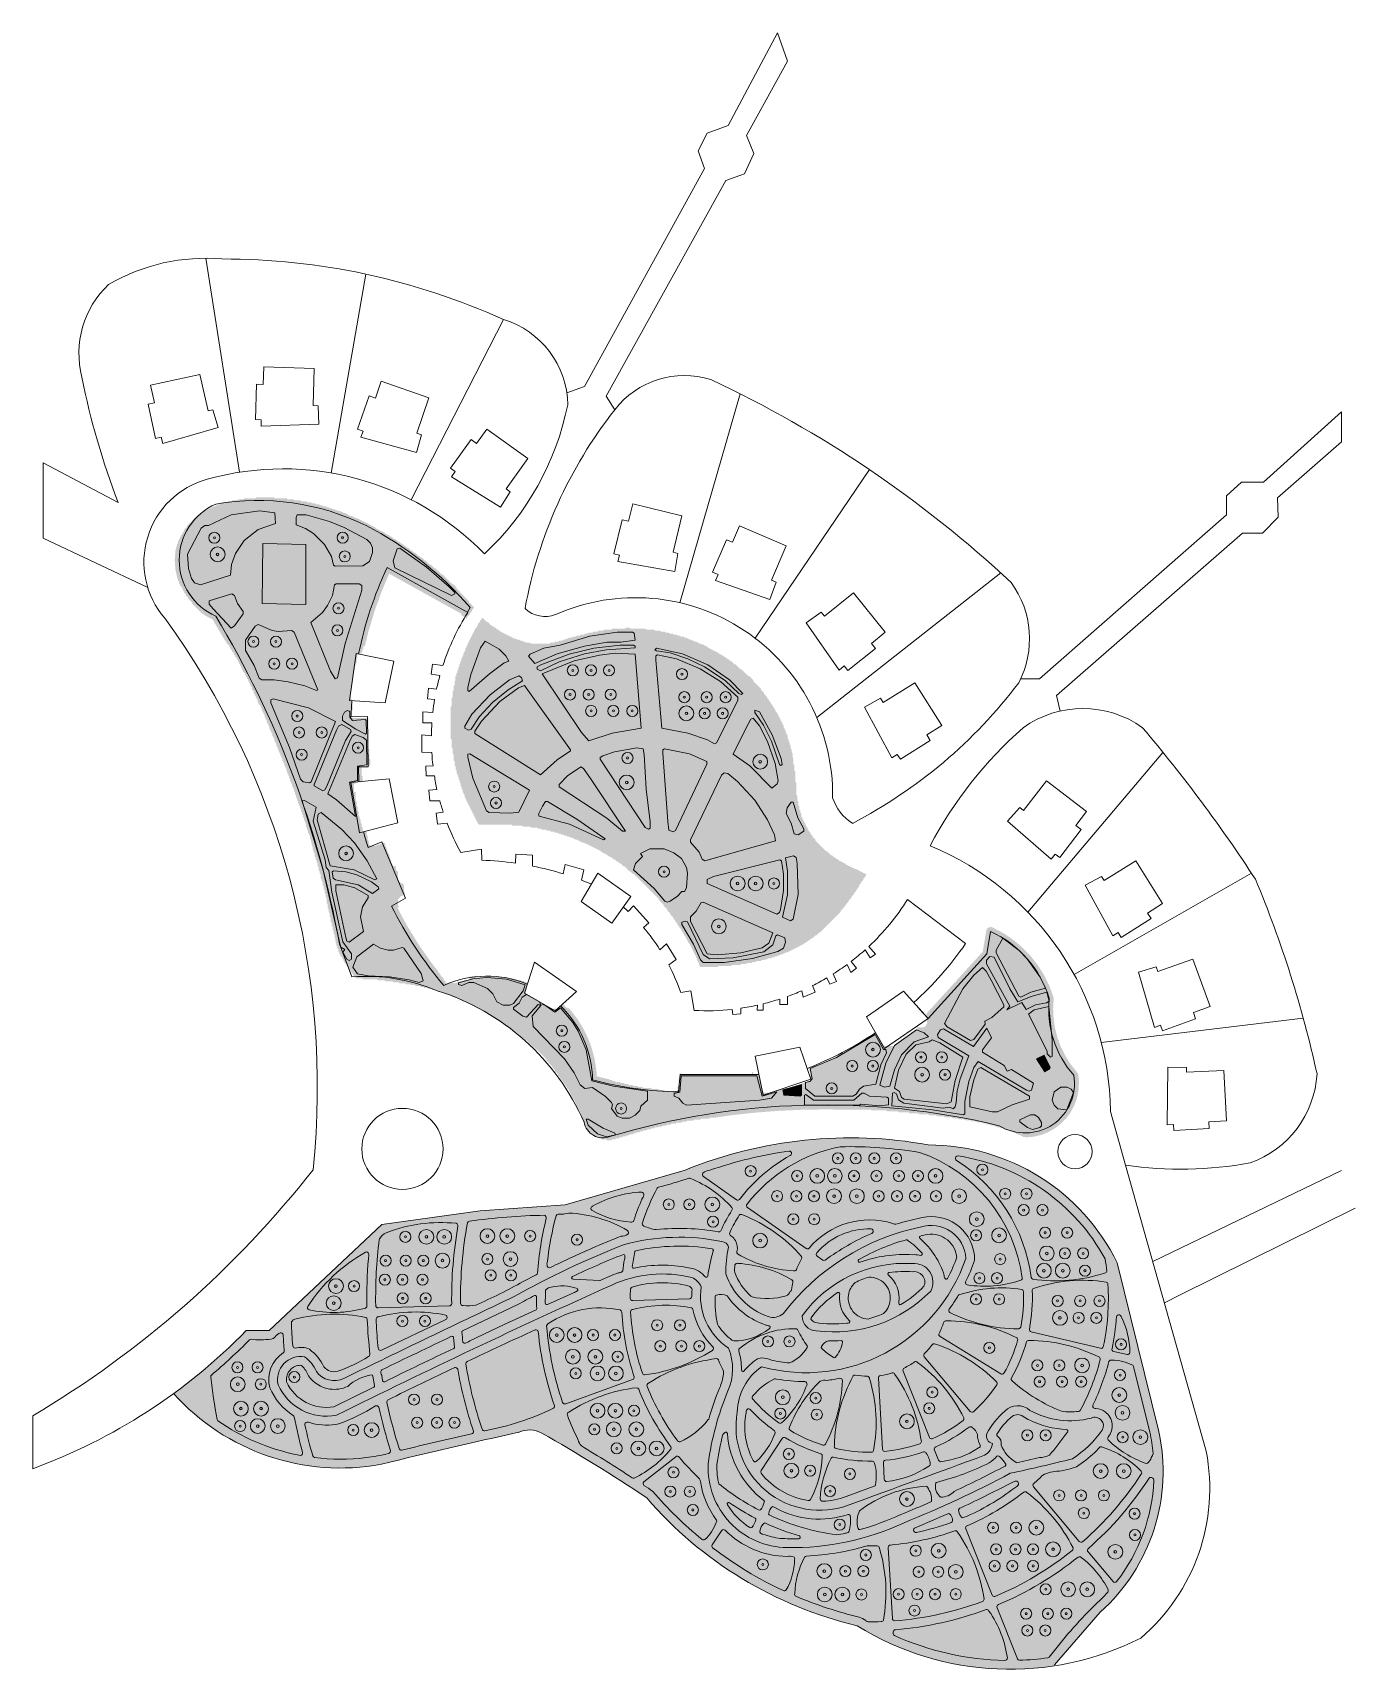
# Model space of a CAD drawing. Header units: inches. Extents: x 36 to 71.8, y 17.4 to 61.8.
import ezdxf

# ---------------------------------------------------------------- set-up
doc = ezdxf.new("R2010")
doc.units = ezdxf.units.IN
doc.header["$MEASUREMENT"] = 0
for name, color, linetype, lineweight in [('00_SOURCE_FROZEN', 7, 'CONTINUOUS', 18), ('10_EXISTING_DESIGN_FROZEN', 7, 'CONTINUOUS', 13), ('11_FOAM_RECONSTRUCTED', 7, 'CONTINUOUS', 13), ('20_ADDITIONS_CLOSED', 7, 'CONTINUOUS', 13), ('30_MATERIALS', 7, 'CONTINUOUS', 13), ('40_PLANT_SYMBOLS', 7, 'CONTINUOUS', 13)]:
    doc.layers.add(name, color=color, linetype=linetype, lineweight=lineweight)

# ---------------------------------------------------------------- blocks, each defined once
blk = doc.blocks.new('TREE_CROWN_2D')
for radius in [1, 0.18]:
    blk.add_circle((0, 0), radius)

msp = doc.modelspace()

# ---------------------------------------------------------------- hatches: boundary and pattern name
at = {"layer": '30_MATERIALS', "true_color": 0xe8d8b8}
h = msp.add_hatch(color=254, dxfattribs=at)
h.dxf.hatch_style = 1
h.paths.add_polyline_path([(42.109, 49.191), (42.135, 49.191), (42.162, 49.191), (42.188, 49.191), (42.215, 49.192), (42.241, 49.192), (42.268, 49.192), (42.295, 49.192), (42.321, 49.192), (42.348, 49.192), (42.374, 49.192), (42.401, 49.192), (42.427, 49.192), (42.454, 49.192), (42.48, 49.192), (42.507, 49.192), (42.533, 49.165), (42.56, 49.165), (42.587, 49.165), (42.613, 49.165), (42.64, 49.165), (42.666, 49.165), (42.693, 49.165), (42.719, 49.165), (42.746, 49.165), (42.772, 49.165), (42.799, 49.165), (42.825, 49.165), (42.852, 49.165), (42.879, 49.138), (42.905, 49.138), (42.932, 49.138), (42.958, 49.138), (42.985, 49.138), (43.011, 49.138), (43.038, 49.138), (43.064, 49.112), (43.091, 49.112), (43.118, 49.112), (43.144, 49.112), (43.171, 49.112), (43.197, 49.112), (43.224, 49.112), (43.25, 49.085), (43.277, 49.085), (43.303, 49.085), (43.33, 49.085), (43.356, 49.085), (43.383, 49.085), (43.41, 49.058), (43.436, 49.058), (43.463, 49.058), (43.489, 49.058), (43.516, 49.058), (43.542, 49.031), (43.569, 49.031), (43.595, 49.032), (43.622, 49.032), (43.649, 49.005), (43.675, 49.005), (43.702, 49.005), (43.728, 49.005), (43.755, 48.978), (43.781, 48.978), (43.808, 48.978), (43.835, 48.951), (43.861, 48.951), (43.888, 48.951), (43.914, 48.951), (43.941, 48.924), (43.967, 48.924), (43.994, 48.924), (44.02, 48.898), (44.047, 48.898), (44.074, 48.898), (44.1, 48.871), (44.127, 48.871), (44.153, 48.871), (44.18, 48.844), (44.206, 48.844), (44.233, 48.844), (44.259, 48.817), (44.286, 48.817), (44.313, 48.817), (44.339, 48.791), (44.366, 48.791), (44.392, 48.764), (44.419, 48.764), (44.445, 48.764), (44.472, 48.737), (44.499, 48.737), (44.525, 48.71), (44.552, 48.71), (44.578, 48.683), (44.605, 48.683), (44.631, 48.683), (44.658, 48.657), (44.685, 48.657), (44.711, 48.63), (44.738, 48.63), (44.764, 48.63), (44.791, 48.603), (44.817, 48.603), (44.844, 48.576), (44.87, 48.576), (44.897, 48.549), (44.924, 48.549), (44.95, 48.523), (44.977, 48.523), (45.003, 48.496), (45.03, 48.496), (45.056, 48.469), (45.083, 48.469), (45.11, 48.442), (45.136, 48.442), (45.163, 48.415), (45.189, 48.415), (45.216, 48.389), (45.242, 48.389), (45.269, 48.362), (45.296, 48.335), (45.322, 48.335), (45.349, 48.308), (45.375, 48.308), (45.402, 48.281), (45.428, 48.281), (45.455, 48.255), (45.482, 48.255), (45.508, 48.228), (45.535, 48.201), (45.561, 48.201), (45.588, 48.174), (45.614, 48.174), (45.641, 48.147), (45.668, 48.121), (45.694, 48.121), (45.721, 48.094), (45.747, 48.067), (45.774, 48.067), (45.801, 48.04), (45.827, 48.04), (45.854, 48.013), (45.88, 47.986), (45.907, 47.986), (45.933, 47.96), (45.96, 47.933), (45.987, 47.933), (46.013, 47.906), (46.04, 47.879), (46.066, 47.879), (46.093, 47.852), (46.119, 47.826), (46.146, 47.826), (46.173, 47.799), (46.199, 47.772), (46.226, 47.745), (46.252, 47.745), (46.279, 47.718), (46.306, 47.692), (46.332, 47.692), (46.359, 47.665), (46.385, 47.638), (46.412, 47.611), (46.438, 47.611), (46.465, 47.584), (46.492, 47.557), (46.518, 47.557), (46.545, 47.531), (46.571, 47.504), (46.598, 47.477), (46.624, 47.477), (46.651, 47.45), (46.678, 47.423), (46.704, 47.397), (46.731, 47.37), (46.757, 47.37), (46.784, 47.343), (46.811, 47.316), (46.837, 47.289), (46.864, 47.263), (46.89, 47.263), (46.917, 47.236), (46.944, 47.209), (46.97, 47.182), (46.997, 47.155), (47.023, 47.128), (47.05, 47.102), (47.076, 47.102), (47.103, 47.075), (47.13, 47.048), (47.156, 47.021), (47.183, 46.994), (47.209, 46.968), (47.236, 46.941), (47.263, 46.914), (47.289, 46.887), (47.316, 46.86), (47.342, 46.833), (47.369, 46.833), (47.396, 46.807), (47.422, 46.78), (47.449, 46.753), (47.449, 46.726), (47.475, 46.699), (47.502, 46.699), (47.502, 46.673), (47.529, 46.646), (47.555, 46.619), (47.582, 46.592), (47.608, 46.565), (47.635, 46.538), (47.662, 46.512), (47.688, 46.485), (47.715, 46.458), (47.741, 46.431), (47.768, 46.404), (47.795, 46.377), (47.795, 46.351), (47.821, 46.324), (47.848, 46.297), (47.874, 46.27), (47.901, 46.243), (47.928, 46.217), (47.928, 46.19), (47.901, 46.163), (47.875, 46.136), (47.875, 46.109), (47.848, 46.082), (47.822, 46.055), (47.822, 46.029), (47.795, 46.002), (47.769, 45.975), (47.742, 45.948), (47.742, 45.921), (47.716, 45.894), (47.716, 45.921), (47.689, 45.948), (47.663, 45.948), (47.636, 45.975), (47.609, 45.975), (47.583, 46.002), (47.582, 46.002), (47.597, 46.028), (45.63, 47.12), (45.44, 46.677), (45.232, 46.102), (45.091, 45.626), (45.088, 45.624), (45.088, 45.618), (45.079, 45.588), (45.062, 45.57), (45.062, 45.543), (45.062, 45.53), (45.058, 45.516), (44.976, 45.168), (44.957, 45.168), (44.93, 45.141), (44.93, 45.114), (44.93, 45.087), (44.904, 45.06), (44.904, 45.033), (44.904, 45.006), (44.877, 44.98), (44.877, 44.953), (44.851, 44.953), (44.824, 44.953), (44.798, 44.953), (44.771, 44.926), (44.771, 44.899), (44.771, 44.872), (44.771, 44.845), (44.745, 44.818), (44.745, 44.792), (44.745, 44.765), (44.745, 44.738), (44.745, 44.711), (44.719, 44.684), (44.719, 44.657), (44.719, 44.631), (44.692, 44.604), (44.692, 44.577), (44.692, 44.55), (44.692, 44.523), (44.692, 44.496), (44.666, 44.47), (44.666, 44.443), (44.666, 44.416), (44.666, 44.389), (44.666, 44.362), (44.64, 44.335), (44.64, 44.308), (44.64, 44.282), (44.64, 44.255), (44.64, 44.228), (44.613, 44.201), (44.613, 44.174), (44.613, 44.147), (44.614, 44.121), (44.614, 44.094), (44.614, 44.067), (44.587, 44.04), (44.587, 44.013), (44.587, 43.986), (44.587, 43.959), (44.587, 43.933), (44.587, 43.906), (44.587, 43.879), (44.587, 43.852), (44.588, 43.825), (44.588, 43.798), (44.588, 43.772), (44.588, 43.745), (44.614, 43.718), (44.614, 43.691), (44.614, 43.664), (44.641, 43.637), (44.641, 43.611), (44.641, 43.584), (44.641, 43.557), (44.641, 43.53), (44.641, 43.503), (44.641, 43.476), (44.641, 43.45), (44.641, 43.423), (44.615, 43.396), (44.615, 43.369), (44.615, 43.342), (44.615, 43.315), (44.615, 43.289), (44.615, 43.262), (44.615, 43.235), (44.642, 43.208), (44.668, 43.208), (44.695, 43.208), (44.721, 43.208), (44.748, 43.208), (44.775, 43.208), (44.801, 43.208), (44.828, 43.208), (44.854, 43.208), (44.881, 43.208), (44.907, 43.208), (44.934, 43.208), (44.96, 43.208), (44.987, 43.208), (45.013, 43.208), (45.04, 43.208), (45.067, 43.208), (45.067, 43.181), (45.067, 43.155), (45.067, 43.128), (45.067, 43.101), (45.067, 43.074), (45.067, 43.047), (45.067, 43.02), (45.067, 42.994), (45.067, 42.967), (45.067, 42.94), (45.067, 42.913), (45.067, 42.886), (45.067, 42.859), (45.067, 42.833), (45.067, 42.806), (45.067, 42.779), (45.067, 42.752), (45.067, 42.725), (45.067, 42.698), (45.068, 42.672), (45.068, 42.645), (45.068, 42.618), (45.068, 42.591), (45.068, 42.564), (45.068, 42.537), (45.068, 42.51), (45.068, 42.484), (45.068, 42.457), (45.068, 42.43), (45.068, 42.403), (45.068, 42.376), (45.095, 42.349), (45.095, 42.323), (45.095, 42.296), (45.095, 42.269), (45.095, 42.242), (45.095, 42.215), (45.095, 42.188), (45.095, 42.162), (45.095, 42.135), (45.095, 42.108), (45.122, 42.081), (45.122, 42.054), (45.122, 42.027), (45.122, 42.001), (45.122, 41.974), (45.122, 41.947), (45.095, 41.92), (45.096, 41.893), (45.069, 41.92), (45.042, 41.92), (45.016, 41.92), (44.989, 41.92), (44.963, 41.92), (44.936, 41.92), (44.91, 41.92), (44.883, 41.893), (44.883, 41.866), (44.883, 41.839), (44.883, 41.812), (44.883, 41.786), (44.883, 41.759), (44.883, 41.732), (44.884, 41.705), (44.884, 41.678), (44.884, 41.651), (44.91, 41.625), (44.91, 41.598), (44.91, 41.571), (44.91, 41.544), (44.91, 41.517), (44.927, 41.501), (44.927, 41.49), (44.911, 41.49), (44.884, 41.49), (44.857, 41.464), (44.831, 41.464), (44.804, 41.464), (44.778, 41.463), (44.751, 41.463), (44.725, 41.437), (44.698, 41.437), (44.672, 41.41), (44.672, 41.383), (44.672, 41.356), (44.672, 41.329), (44.672, 41.302), (44.672, 41.276), (44.672, 41.249), (44.672, 41.222), (44.699, 41.195), (44.725, 41.195), (44.752, 41.195), (44.725, 41.168), (44.725, 41.141), (44.725, 41.115), (44.725, 41.088), (44.726, 41.061), (44.726, 41.034), (44.726, 41.007), (44.726, 40.98), (44.726, 40.953), (44.752, 40.927), (44.752, 40.9), (44.752, 40.873), (44.752, 40.846), (44.753, 40.819), (44.779, 40.792), (44.779, 40.766), (44.779, 40.739), (44.779, 40.712), (44.779, 40.685), (44.806, 40.658), (44.806, 40.631), (44.806, 40.605), (44.806, 40.578), (44.806, 40.551), (44.833, 40.524), (44.833, 40.497), (44.833, 40.47), (44.859, 40.444), (44.859, 40.417), (44.86, 40.39), (44.86, 40.363), (44.886, 40.336), (44.886, 40.309), (44.886, 40.283), (44.886, 40.256), (44.913, 40.229), (44.913, 40.202), (44.913, 40.175), (44.913, 40.148), (44.94, 40.122), (44.966, 40.122), (44.993, 40.122), (45.019, 40.122), (45.019, 40.095), (45.019, 40.068), (45.019, 40.041), (45.046, 40.014), (45.046, 39.987), (45.046, 39.961), (45.046, 39.934), (45.046, 39.907), (45.073, 39.88), (45.073, 39.853), (45.073, 39.826), (45.073, 39.8), (45.1, 39.773), (45.126, 39.746), (45.153, 39.746), (45.179, 39.746), (45.206, 39.746), (45.232, 39.746), (45.259, 39.746), (45.285, 39.746), (45.312, 39.773), (45.338, 39.773), (45.365, 39.773), (45.392, 39.8), (45.418, 39.8), (45.445, 39.827), (45.471, 39.827), (45.498, 39.827), (45.524, 39.8), (45.524, 39.773), (45.524, 39.746), (45.551, 39.719), (45.551, 39.693), (45.551, 39.666), (45.578, 39.639), (45.578, 39.612), (45.578, 39.585), (45.604, 39.558), (45.604, 39.532), (45.631, 39.505), (45.631, 39.478), (45.631, 39.451), (45.658, 39.424), (45.658, 39.397), (45.658, 39.371), (45.684, 39.344), (45.684, 39.317), (45.684, 39.29), (45.711, 39.263), (45.711, 39.236), (45.738, 39.21), (45.764, 39.183), (45.791, 39.183), (45.817, 39.183), (45.817, 39.156), (45.818, 39.129), (45.818, 39.102), (45.818, 39.076), (45.844, 39.049), (45.871, 39.049), (45.871, 39.022), (45.871, 38.995), (45.871, 38.968), (45.871, 38.941), (45.871, 38.915), (45.871, 38.888), (45.871, 38.861), (45.871, 38.834), (45.898, 38.807), (45.898, 38.78), (45.924, 38.754), (45.951, 38.727), (45.978, 38.727), (46.004, 38.727), (46.004, 38.7), (46.031, 38.673), (46.031, 38.646), (46.031, 38.619), (46.031, 38.593), (46.031, 38.566), (46.031, 38.539), (46.031, 38.512), (46.031, 38.485), (46.058, 38.458), (46.058, 38.432), (46.031, 38.405), (46.005, 38.405), (45.978, 38.378), (45.952, 38.378), (45.925, 38.351), (45.899, 38.324), (45.872, 38.297), (45.872, 38.27), (45.872, 38.244), (45.872, 38.217), (45.872, 38.19), (45.872, 38.163), (45.872, 38.136), (45.873, 38.109), (45.898, 38.084), (45.854, 38.06), (46.101, 37.599), (46.435, 37.055), (46.802, 36.533), (46.911, 36.396), (46.911, 36.392), (46.928, 36.376), (46.964, 36.33), (46.964, 36.312), (46.991, 36.285), (47.017, 36.258), (47.018, 36.231), (47.044, 36.205), (47.071, 36.178), (47.097, 36.151), (47.097, 36.124), (47.124, 36.097), (47.151, 36.07), (47.151, 36.044), (47.177, 36.017), (47.204, 36.017), (47.23, 36.017), (47.257, 36.017), (47.283, 36.017), (47.31, 36.017), (47.336, 36.017), (47.363, 36.017), (47.39, 36.017), (47.416, 36.017), (47.443, 36.017), (47.469, 36.044), (47.496, 36.044), (47.522, 36.044), (47.549, 36.071), (47.575, 36.071), (47.602, 36.071), (47.628, 36.071), (47.655, 36.098), (47.681, 36.098), (47.708, 36.098), (47.734, 36.098), (47.761, 36.098), (47.788, 36.098), (47.814, 36.125), (47.814, 36.151), (47.814, 36.178), (47.814, 36.205), (47.84, 36.205), (47.867, 36.205), (47.894, 36.205), (47.92, 36.205), (47.947, 36.205), (47.973, 36.232), (47.973, 36.205), (48, 36.178), (48.026, 36.178), (48.053, 36.178), (48.079, 36.178), (48.106, 36.179), (48.132, 36.179), (48.159, 36.179), (48.186, 36.179), (48.212, 36.179), (48.239, 36.179), (48.265, 36.179), (48.292, 36.179), (48.318, 36.206), (48.345, 36.206), (48.371, 36.179), (48.398, 36.179), (48.424, 36.179), (48.451, 36.179), (48.478, 36.179), (48.504, 36.179), (48.531, 36.179), (48.557, 36.179), (48.584, 36.179), (48.61, 36.179), (48.637, 36.179), (48.663, 36.179), (48.69, 36.179), (48.716, 36.179), (48.743, 36.179), (48.77, 36.179), (48.796, 36.152), (48.823, 36.152), (48.849, 36.152), (48.876, 36.152), (48.902, 36.152), (48.929, 36.152), (48.955, 36.152), (48.982, 36.152), (49.009, 36.125), (49.035, 36.126), (49.062, 36.126), (49.088, 36.126), (49.115, 36.099), (49.141, 36.099), (49.168, 36.099), (49.194, 36.099), (49.221, 36.072), (49.248, 36.072), (49.274, 36.072), (49.301, 36.045), (49.327, 36.045), (49.354, 36.045), (49.354, 36.018), (49.354, 35.992), (49.354, 35.965), (49.327, 35.938), (49.327, 35.911), (49.328, 35.884), (49.328, 35.857), (49.328, 35.83), (49.328, 35.804), (49.328, 35.777), (49.328, 35.75), (49.354, 35.723), (49.381, 35.723), (49.408, 35.696), (49.434, 35.696), (49.434, 35.67), (49.461, 35.643), (49.487, 35.643), (49.514, 35.643), (49.54, 35.616), (49.567, 35.616), (49.594, 35.589), (49.62, 35.589), (49.647, 35.562), (49.673, 35.536), (49.7, 35.536), (49.726, 35.509), (49.753, 35.509), (49.753, 35.482), (49.78, 35.455), (49.806, 35.455), (49.833, 35.455), (49.859, 35.428), (49.886, 35.401), (49.912, 35.401), (49.939, 35.375), (49.966, 35.375), (49.992, 35.348), (50.019, 35.321), (50.045, 35.321), (50.072, 35.321), (50.098, 35.321), (50.125, 35.321), (50.151, 35.321), (50.178, 35.321), (50.205, 35.321), (50.231, 35.321), (50.258, 35.348), (50.284, 35.375), (50.311, 35.402), (50.337, 35.429), (50.364, 35.429), (50.39, 35.402), (50.417, 35.375), (50.443, 35.348), (50.47, 35.348), (50.486, 35.348), (50.554, 35.275), (50.562, 35.266), (50.733, 35.043), (50.739, 35.034), (50.887, 34.796), (50.892, 34.786), (51.016, 34.536), (51.02, 34.525), (51.082, 34.36), (51.082, 34.356), (51.085, 34.353), (51.109, 34.289), (51.109, 34.275), (51.117, 34.267), (51.118, 34.264), (51.122, 34.253), (51.136, 34.201), (51.136, 34.195), (51.136, 34.168), (51.148, 34.155), (51.162, 34.102), (51.163, 34.087), (51.168, 34.082), (51.189, 34.002), (51.189, 33.98), (51.197, 33.972), (51.197, 33.971), (51.243, 33.694), (51.244, 33.682), (51.257, 33.488), (51.423, 33.449), (51.429, 33.443), (51.448, 33.443), (51.527, 33.425), (51.535, 33.417), (51.561, 33.417), (51.597, 33.408), (51.615, 33.39), (51.642, 33.39), (51.668, 33.39), (51.695, 33.363), (51.721, 33.363), (51.748, 33.363), (51.774, 33.336), (51.801, 33.336), (51.828, 33.336), (51.854, 33.336), (51.881, 33.336), (51.907, 33.309), (51.934, 33.309), (51.96, 33.31), (51.987, 33.31), (52.013, 33.283), (52.04, 33.283), (52.067, 33.283), (52.093, 33.283), (52.12, 33.256), (52.146, 33.256), (52.173, 33.256), (52.199, 33.256), (52.226, 33.256), (52.252, 33.229), (52.279, 33.229), (52.306, 33.229), (52.332, 33.229), (52.359, 33.229), (52.385, 33.202), (52.412, 33.202), (52.438, 33.203), (52.465, 33.203), (52.491, 33.203), (52.518, 33.176), (52.545, 33.176), (52.571, 33.176), (52.598, 33.176), (52.624, 33.176), (52.651, 33.176), (52.677, 33.176), (52.704, 33.176), (52.73, 33.203), (52.73, 33.176), (52.757, 33.149), (52.784, 33.149), (52.81, 33.149), (52.837, 33.149), (52.863, 33.149), (52.89, 33.149), (52.916, 33.149), (52.943, 33.122), (52.969, 33.122), (52.996, 33.122), (53.022, 33.122), (53.049, 33.122), (53.076, 33.122), (53.102, 33.096), (53.129, 33.096), (53.155, 33.096), (53.182, 33.096), (53.208, 33.096), (53.235, 33.096), (53.261, 33.096), (53.288, 33.096), (53.314, 33.096), (53.341, 33.096), (53.368, 33.096), (53.394, 33.096), (53.421, 33.096), (53.447, 33.123), (53.447, 33.15), (53.447, 33.176), (53.447, 33.203), (53.447, 33.23), (53.473, 33.257), (53.473, 33.284), (53.473, 33.311), (53.473, 33.337), (53.473, 33.364), (53.473, 33.391), (53.473, 33.418), (53.5, 33.445), (53.5, 33.472), (53.5, 33.499), (53.499, 33.525), (53.499, 33.552), (53.526, 33.579), (53.553, 33.552), (53.579, 33.552), (53.606, 33.552), (53.632, 33.552), (53.659, 33.552), (53.685, 33.552), (53.712, 33.552), (53.738, 33.552), (53.765, 33.552), (53.791, 33.552), (53.818, 33.552), (53.845, 33.552), (53.871, 33.552), (53.898, 33.553), (53.924, 33.553), (53.951, 33.553), (53.977, 33.553), (54.004, 33.553), (54.03, 33.526), (54.057, 33.526), (54.083, 33.526), (54.11, 33.526), (54.137, 33.526), (54.163, 33.526), (54.19, 33.526), (54.216, 33.526), (54.243, 33.526), (54.269, 33.526), (54.296, 33.526), (54.322, 33.526), (54.349, 33.526), (54.375, 33.526), (54.402, 33.526), (54.429, 33.526), (54.455, 33.526), (54.482, 33.526), (54.508, 33.526), (54.535, 33.526), (54.561, 33.526), (54.588, 33.526), (54.614, 33.526), (54.641, 33.526), (54.667, 33.526), (54.694, 33.526), (54.721, 33.526), (54.747, 33.526), (54.774, 33.526), (54.8, 33.526), (54.827, 33.526), (54.853, 33.526), (54.88, 33.526), (54.906, 33.526), (54.933, 33.526), (54.959, 33.526), (54.986, 33.526), (55.013, 33.527), (55.039, 33.527), (55.066, 33.527), (55.092, 33.527), (55.119, 33.527), (55.145, 33.527), (55.172, 33.527), (55.198, 33.527), (55.225, 33.527), (55.251, 33.527), (55.278, 33.527), (55.305, 33.527), (55.331, 33.527), (55.358, 33.527), (55.384, 33.527), (55.411, 33.527), (55.437, 33.527), (55.464, 33.554), (55.464, 33.581), (55.464, 33.607), (55.49, 33.607), (55.49, 33.581), (55.517, 33.554), (55.543, 33.554), (55.57, 33.554), (55.596, 33.554), (55.623, 33.527), (55.65, 33.527), (55.65, 33.5), (55.676, 33.473), (55.676, 33.446), (55.676, 33.42), (55.676, 33.393), (55.676, 33.366), (55.703, 33.339), (55.703, 33.312), (55.703, 33.285), (55.703, 33.259), (55.73, 33.232), (55.73, 33.205), (55.73, 33.178), (55.73, 33.151), (55.73, 33.124), (55.757, 33.098), (55.757, 33.071), (55.783, 33.044), (55.81, 33.044), (55.836, 33.044), (55.863, 33.044), (55.889, 33.044), (55.916, 33.044), (55.942, 33.044), (55.969, 33.071), (55.996, 33.071), (56.022, 33.071), (56.049, 33.071), (56.075, 33.098), (56.102, 33.098), (56.128, 33.098), (56.155, 33.125), (56.181, 33.125), (56.208, 33.125), (56.234, 33.125), (56.261, 33.152), (56.287, 33.152), (56.314, 33.152), (56.34, 33.152), (56.367, 33.152), (56.393, 33.179), (56.42, 33.152), (56.447, 33.152), (56.473, 33.152), (56.5, 33.152), (56.526, 33.152), (56.553, 33.152), (56.579, 33.152), (56.606, 33.152), (56.632, 33.179), (56.632, 33.206), (56.659, 33.233), (56.659, 33.259), (56.685, 33.259), (56.712, 33.259), (56.738, 33.259), (56.765, 33.286), (56.791, 33.286), (56.818, 33.286), (56.844, 33.313), (56.871, 33.313), (56.898, 33.34), (56.924, 33.34), (56.951, 33.34), (56.977, 33.367), (57.004, 33.367), (57.03, 33.367), (57.057, 33.394), (57.057, 33.421), (57.057, 33.448), (57.057, 33.474), (57.056, 33.501), (57.056, 33.528), (57.056, 33.555), (57.056, 33.582), (57.03, 33.609), (57.03, 33.635), (57.03, 33.662), (57.03, 33.689), (57.03, 33.716), (57.056, 33.716), (57.083, 33.743), (57.109, 33.743), (57.136, 33.77), (57.162, 33.77), (57.189, 33.77), (57.215, 33.797), (57.242, 33.797), (57.268, 33.797), (57.295, 33.823), (57.321, 33.823), (57.348, 33.824), (57.374, 33.85), (57.401, 33.85), (57.427, 33.877), (57.454, 33.877), (57.48, 33.904), (57.507, 33.904), (57.533, 33.931), (57.56, 33.931), (57.587, 33.931), (57.613, 33.958), (57.64, 33.958), (57.666, 33.958), (57.693, 33.985), (57.719, 34.012), (57.746, 34.012), (57.772, 34.039), (57.799, 34.039), (57.825, 34.065), (57.852, 34.065), (57.878, 34.092), (57.905, 34.119), (57.931, 34.119), (57.958, 34.119), (57.984, 34.146), (58.011, 34.146), (58.037, 34.173), (58.064, 34.2), (58.09, 34.2), (58.117, 34.227), (58.143, 34.254), (58.17, 34.254), (58.196, 34.28), (58.223, 34.28), (58.249, 34.307), (58.276, 34.334), (58.302, 34.334), (58.329, 34.361), (58.355, 34.388), (58.382, 34.388), (58.409, 34.415), (58.435, 34.442), (58.462, 34.442), (58.488, 34.469), (58.515, 34.495), (58.541, 34.495), (58.568, 34.522), (58.594, 34.549), (58.621, 34.549), (58.647, 34.576), (58.674, 34.603), (58.7, 34.603), (58.727, 34.63), (58.753, 34.657), (58.78, 34.683), (58.806, 34.683), (58.833, 34.684), (58.833, 34.657), (58.859, 34.63), (58.886, 34.603), (58.886, 34.576), (58.913, 34.549), (58.939, 34.523), (58.939, 34.496), (58.966, 34.469), (58.966, 34.442), (58.992, 34.415), (59.019, 34.388), (59.019, 34.362), (59.046, 34.335), (59.072, 34.308), (59.099, 34.308), (59.125, 34.308), (59.152, 34.308), (59.178, 34.308), (59.205, 34.308), (59.232, 34.308), (59.258, 34.308), (59.285, 34.308), (59.311, 34.308), (59.338, 34.308), (59.364, 34.308), (59.391, 34.308), (59.417, 34.308), (59.444, 34.335), (59.444, 34.362), (59.47, 34.389), (59.497, 34.416), (59.497, 34.442), (59.497, 34.469), (59.523, 34.496), (59.55, 34.496), (59.576, 34.523), (59.603, 34.55), (59.629, 34.55), (59.656, 34.577), (59.682, 34.604), (59.709, 34.604), (59.735, 34.63), (59.762, 34.657), (59.788, 34.684), (59.815, 34.684), (59.841, 34.711), (59.868, 34.738), (59.894, 34.738), (59.921, 34.765), (59.947, 34.792), (59.947, 34.819), (59.947, 34.845), (59.974, 34.819), (60, 34.819), (60.027, 34.819), (60.053, 34.819), (60.08, 34.819), (60.107, 34.819), (60.133, 34.819), (60.16, 34.846), (60.186, 34.872), (60.186, 34.899), (60.213, 34.926), (60.212, 34.953), (60.212, 34.98), (60.212, 35.007), (60.212, 35.033), (60.212, 35.06), (60.212, 35.087), (60.212, 35.114), (60.212, 35.141), (60.186, 35.168), (60.178, 35.175), (61.719, 36.871), (61.815, 37.438), (61.818, 37.449), (61.821, 37.461), (61.826, 37.472), (61.832, 37.482), (61.839, 37.492), (61.847, 37.501), (61.855, 37.509), (61.865, 37.516), (61.875, 37.522), (61.885, 37.528), (61.897, 37.532), (61.908, 37.535), (61.92, 37.537), (61.932, 37.538), (61.944, 37.537), (61.955, 37.536), (61.967, 37.533), (61.978, 37.529), (61.989, 37.524), (62.267, 37.378), (62.278, 37.372), (62.536, 37.199), (62.546, 37.192), (62.784, 36.994), (62.793, 36.985), (63.008, 36.764), (63.017, 36.754), (63.207, 36.512), (63.215, 36.501), (63.379, 36.24), (63.385, 36.228), (63.522, 35.949), (63.527, 35.938), (63.634, 35.643), (63.638, 35.631), (63.64, 35.619), (63.642, 35.607), (63.641, 35.595), (63.626, 35.318), (63.639, 35.049), (63.68, 34.784), (63.748, 34.525), (63.842, 34.276), (63.962, 34.036), (64.108, 33.809), (64.281, 33.592), (64.288, 33.583), (64.294, 33.573), (64.299, 33.563), (64.303, 33.552), (64.305, 33.54), (64.307, 33.529), (64.325, 33.335), (64.326, 33.317), (64.316, 33.126), (64.314, 33.109), (64.278, 32.922), (64.273, 32.906), (64.211, 32.727), (64.204, 32.712), (64.118, 32.544), (64.109, 32.529), (63.999, 32.374), (63.988, 32.361), (63.856, 32.222), (63.843, 32.21), (63.69, 32.09), (63.676, 32.08), (63.507, 31.983), (63.492, 31.975), (63.313, 31.904), (63.297, 31.899), (63.112, 31.855), (63.096, 31.852), (62.907, 31.834), (62.89, 31.834), (62.88, 31.834), (62.873, 31.841), (62.846, 31.841), (62.82, 31.841), (62.793, 31.868), (62.767, 31.868), (62.74, 31.895), (62.713, 31.895), (62.687, 31.895), (62.66, 31.922), (62.634, 31.922), (62.607, 31.949), (62.581, 31.949), (62.554, 31.975), (62.528, 31.975), (62.501, 32.002), (62.474, 32.002), (62.448, 32.002), (62.421, 32.029), (62.395, 32.029), (62.368, 32.029), (62.342, 32.056), (62.315, 32.056), (62.288, 32.056), (62.262, 32.083), (62.235, 32.083), (62.209, 32.083), (62.182, 32.109), (62.156, 32.109), (62.129, 32.109), (62.103, 32.109), (62.076, 32.136), (62.049, 32.136), (62.023, 32.136), (61.996, 32.163), (61.97, 32.163), (61.943, 32.163), (61.917, 32.163), (61.89, 32.19), (61.864, 32.19), (61.837, 32.19), (61.81, 32.19), (61.784, 32.216), (61.757, 32.216), (61.731, 32.216), (61.704, 32.216), (61.678, 32.243), (61.651, 32.243), (61.625, 32.243), (61.598, 32.243), (61.571, 32.243), (61.545, 32.243), (61.518, 32.27), (61.492, 32.27), (61.465, 32.27), (61.439, 32.27), (61.412, 32.27), (61.386, 32.297), (61.359, 32.297), (61.332, 32.297), (61.306, 32.297), (61.279, 32.297), (61.253, 32.297), (61.226, 32.323), (61.2, 32.323), (61.173, 32.323), (61.147, 32.323), (61.12, 32.323), (61.093, 32.323), (61.067, 32.323), (61.04, 32.35), (61.014, 32.35), (60.987, 32.35), (60.961, 32.35), (60.934, 32.35), (60.908, 32.35), (60.881, 32.377), (60.854, 32.377), (60.828, 32.377), (60.801, 32.377), (60.775, 32.377), (60.748, 32.377), (60.722, 32.377), (60.695, 32.377), (60.669, 32.403), (60.642, 32.403), (60.616, 32.403), (60.589, 32.403), (60.562, 32.403), (60.536, 32.403), (60.509, 32.403), (60.483, 32.403), (60.456, 32.43), (60.43, 32.43), (60.403, 32.43), (60.377, 32.43), (60.35, 32.43), (60.323, 32.43), (60.297, 32.43), (60.27, 32.43), (60.244, 32.457), (60.217, 32.457), (60.191, 32.457), (60.164, 32.457), (60.138, 32.457), (60.111, 32.457), (60.085, 32.457), (60.058, 32.457), (60.031, 32.457), (60.005, 32.457), (59.978, 32.483), (59.952, 32.483), (59.925, 32.483), (59.899, 32.483), (59.872, 32.483), (59.846, 32.483), (59.819, 32.483), (59.792, 32.483), (59.766, 32.483), (59.739, 32.483), (59.713, 32.51), (59.686, 32.51), (59.66, 32.51), (59.633, 32.51), (59.607, 32.51), (59.58, 32.51), (59.554, 32.51), (59.527, 32.51), (59.5, 32.51), (59.474, 32.51), (59.447, 32.51), (59.421, 32.537), (59.394, 32.537), (59.368, 32.537), (59.341, 32.537), (59.315, 32.537), (59.288, 32.537), (59.261, 32.537), (59.235, 32.537), (59.208, 32.537), (59.182, 32.537), (59.155, 32.537), (59.129, 32.537), (59.102, 32.563), (59.076, 32.563), (59.049, 32.563), (59.023, 32.563), (58.996, 32.563), (58.969, 32.563), (58.943, 32.563), (58.916, 32.563), (58.89, 32.563), (58.863, 32.563), (58.837, 32.563), (58.81, 32.563), (58.784, 32.563), (58.757, 32.563), (58.731, 32.563), (58.704, 32.563), (58.677, 32.59), (58.651, 32.59), (58.624, 32.59), (58.598, 32.59), (58.571, 32.59), (58.545, 32.59), (58.518, 32.59), (58.492, 32.59), (58.465, 32.59), (58.439, 32.59), (58.412, 32.59), (58.385, 32.59), (58.359, 32.59), (58.332, 32.59), (58.306, 32.59), (58.279, 32.59), (58.253, 32.59), (58.226, 32.59), (58.2, 32.59), (58.173, 32.589), (58.147, 32.589), (58.12, 32.589), (58.093, 32.589), (58.067, 32.589), (58.04, 32.589), (58.014, 32.589), (57.987, 32.589), (57.961, 32.589), (57.934, 32.589), (57.908, 32.589), (57.881, 32.589), (57.855, 32.589), (57.828, 32.589), (57.801, 32.589), (57.775, 32.589), (57.748, 32.589), (57.722, 32.589), (57.702, 32.589), (57.536, 32.593), (57.174, 32.589), (57.164, 32.589), (57.138, 32.589), (57.111, 32.589), (57.111, 32.588), (56.874, 32.585), (56.213, 32.556), (55.553, 32.505), (54.895, 32.433), (54.849, 32.426), (54.829, 32.426), (54.825, 32.423), (54.662, 32.399), (54.643, 32.399), (54.616, 32.399), (54.59, 32.399), (54.578, 32.387), (54.475, 32.372), (54.457, 32.372), (54.431, 32.372), (54.404, 32.372), (54.378, 32.372), (54.351, 32.372), (54.325, 32.372), (54.3, 32.347), (54.287, 32.345), (54.272, 32.345), (54.245, 32.345), (54.218, 32.345), (54.192, 32.345), (54.165, 32.345), (54.139, 32.345), (54.112, 32.345), (54.086, 32.345), (54.059, 32.318), (54.033, 32.318), (54.006, 32.318), (53.98, 32.318), (53.953, 32.318), (53.926, 32.318), (53.9, 32.318), (53.873, 32.291), (53.847, 32.291), (53.82, 32.291), (53.794, 32.291), (53.767, 32.291), (53.741, 32.291), (53.714, 32.291), (53.688, 32.264), (53.661, 32.264), (53.635, 32.264), (53.608, 32.264), (53.582, 32.264), (53.555, 32.237), (53.528, 32.237), (53.502, 32.237), (53.475, 32.237), (53.449, 32.237), (53.422, 32.237), (53.396, 32.21), (53.369, 32.21), (53.343, 32.21), (53.316, 32.21), (53.29, 32.21), (53.263, 32.183), (53.237, 32.183), (53.21, 32.183), (53.184, 32.183), (53.157, 32.183), (53.13, 32.156), (53.104, 32.156), (53.077, 32.156), (53.051, 32.156), (53.024, 32.129), (52.998, 32.129), (52.971, 32.129), (52.945, 32.129), (52.918, 32.102), (52.892, 32.102), (52.865, 32.102), (52.839, 32.102), (52.812, 32.076), (52.786, 32.075), (52.759, 32.075), (52.732, 32.075), (52.706, 32.049), (52.679, 32.049), (52.653, 32.049), (52.626, 32.049), (52.6, 32.022), (52.573, 32.022), (52.547, 32.022), (52.52, 32.022), (52.494, 31.995), (52.467, 31.995), (52.441, 31.995), (52.414, 31.968), (52.388, 31.968), (52.361, 31.968), (52.335, 31.968), (52.308, 31.941), (52.281, 31.941), (52.255, 31.941), (52.228, 31.914), (52.202, 31.914), (52.175, 31.914), (52.149, 31.914), (52.122, 31.887), (52.096, 31.887), (52.069, 31.887), (52.043, 31.86), (52.016, 31.86), (51.99, 31.86), (51.963, 31.86), (51.937, 31.833), (51.91, 31.833), (51.884, 31.833), (51.857, 31.806), (51.83, 31.806), (51.804, 31.806), (51.777, 31.806), (51.751, 31.779), (51.724, 31.779), (51.698, 31.779), (51.671, 31.779), (51.645, 31.753), (51.618, 31.753), (51.592, 31.753), (51.565, 31.752), (51.539, 31.752), (51.512, 31.779), (51.485, 31.779), (51.459, 31.779), (51.432, 31.779), (51.406, 31.779), (51.379, 31.779), (51.353, 31.806), (51.326, 31.806), (51.3, 31.833), (51.273, 31.833), (51.246, 31.86), (51.22, 31.86), (51.193, 31.886), (51.167, 31.913), (51.14, 31.94), (51.114, 31.94), (51.087, 31.967), (51.06, 31.994), (51.034, 32.02), (51.007, 32.047), (50.981, 32.074), (50.98, 32.101), (50.954, 32.128), (50.954, 32.155), (50.927, 32.181), (50.927, 32.208), (50.927, 32.235), (50.901, 32.262), (50.9, 32.289), (50.874, 32.316), (50.874, 32.342), (50.874, 32.369), (50.847, 32.396), (50.847, 32.423), (50.821, 32.45), (50.821, 32.477), (50.82, 32.503), (50.794, 32.53), (50.794, 32.557), (50.767, 32.584), (50.767, 32.611), (50.741, 32.638), (50.741, 32.664), (50.714, 32.691), (50.714, 32.718), (50.687, 32.745), (50.687, 32.772), (50.661, 32.799), (50.661, 32.825), (50.634, 32.852), (50.634, 32.879), (50.607, 32.906), (50.607, 32.933), (50.581, 32.96), (50.554, 32.986), (50.554, 33.013), (50.527, 33.04), (50.527, 33.067), (50.501, 33.094), (50.501, 33.121), (50.474, 33.147), (50.448, 33.174), (50.448, 33.201), (50.421, 33.228), (50.394, 33.255), (50.394, 33.281), (50.368, 33.308), (50.341, 33.335), (50.341, 33.362), (50.314, 33.389), (50.288, 33.416), (50.261, 33.442), (50.261, 33.469), (50.235, 33.496), (50.208, 33.523), (50.208, 33.55), (50.181, 33.577), (50.155, 33.603), (50.128, 33.63), (50.128, 33.657), (50.102, 33.684), (50.075, 33.711), (50.048, 33.738), (50.048, 33.764), (50.022, 33.791), (49.995, 33.818), (49.968, 33.845), (49.942, 33.872), (49.915, 33.898), (49.889, 33.925), (49.889, 33.952), (49.862, 33.979), (49.835, 34.006), (49.809, 34.033), (49.782, 34.059), (49.756, 34.086), (49.729, 34.113), (49.702, 34.14), (49.676, 34.167), (49.649, 34.193), (49.623, 34.22), (49.596, 34.22), (49.596, 34.247), (49.569, 34.274), (49.543, 34.274), (49.516, 34.301), (49.49, 34.328), (49.463, 34.354), (49.437, 34.381), (49.41, 34.408), (49.383, 34.435), (49.357, 34.462), (49.33, 34.462), (49.304, 34.488), (49.277, 34.515), (49.25, 34.542), (49.224, 34.542), (49.197, 34.569), (49.171, 34.596), (49.144, 34.623), (49.118, 34.649), (49.091, 34.649), (49.064, 34.676), (49.038, 34.703), (49.011, 34.703), (48.985, 34.73), (48.958, 34.757), (48.931, 34.783), (48.905, 34.81), (48.878, 34.81), (48.852, 34.837), (48.825, 34.864), (48.799, 34.864), (48.772, 34.891), (48.745, 34.917), (48.719, 34.944), (48.692, 34.944), (48.666, 34.971), (48.639, 34.971), (48.613, 34.998), (48.586, 35.025), (48.559, 35.025), (48.533, 35.052), (48.506, 35.078), (48.48, 35.078), (48.453, 35.105), (48.427, 35.105), (48.4, 35.132), (48.373, 35.132), (48.347, 35.159), (48.32, 35.159), (48.294, 35.186), (48.267, 35.212), (48.24, 35.212), (48.214, 35.239), (48.187, 35.239), (48.161, 35.266), (48.134, 35.293), (48.108, 35.293), (48.081, 35.32), (48.054, 35.32), (48.028, 35.346), (48.001, 35.346), (47.975, 35.373), (47.948, 35.373), (47.922, 35.4), (47.895, 35.4), (47.868, 35.427), (47.842, 35.427), (47.815, 35.454), (47.789, 35.454), (47.762, 35.48), (47.736, 35.48), (47.709, 35.507), (47.683, 35.507), (47.656, 35.507), (47.629, 35.534), (47.603, 35.534), (47.576, 35.561), (47.55, 35.561), (47.523, 35.588), (47.497, 35.588), (47.47, 35.614), (47.443, 35.614), (47.417, 35.614), (47.39, 35.641), (47.364, 35.641), (47.337, 35.668), (47.311, 35.668), (47.284, 35.695), (47.257, 35.695), (47.231, 35.695), (47.204, 35.722), (47.178, 35.722), (47.151, 35.722), (47.125, 35.748), (47.098, 35.748), (47.072, 35.748), (47.045, 35.775), (47.018, 35.775), (46.992, 35.775), (46.965, 35.802), (46.939, 35.802), (46.912, 35.802), (46.886, 35.829), (46.859, 35.829), (46.832, 35.829), (46.806, 35.829), (46.779, 35.855), (46.753, 35.855), (46.726, 35.855), (46.7, 35.855), (46.673, 35.882), (46.647, 35.882), (46.62, 35.882), (46.593, 35.882), (46.567, 35.909), (46.54, 35.909), (46.514, 35.909), (46.487, 35.909), (46.461, 35.936), (46.434, 35.936), (46.408, 35.936), (46.381, 35.936), (46.354, 35.936), (46.328, 35.962), (46.301, 35.962), (46.275, 35.962), (46.248, 35.962), (46.222, 35.962), (46.195, 35.989), (46.169, 35.989), (46.142, 35.989), (46.115, 35.989), (46.089, 35.989), (46.062, 36.016), (46.036, 36.016), (46.009, 36.016), (45.983, 36.016), (45.956, 36.016), (45.93, 36.016), (45.903, 36.016), (45.876, 36.043), (45.85, 36.043), (45.823, 36.043), (45.797, 36.043), (45.77, 36.043), (45.744, 36.043), (45.717, 36.069), (45.691, 36.069), (45.664, 36.069), (45.638, 36.069), (45.611, 36.069), (45.584, 36.069), (45.558, 36.069), (45.531, 36.069), (45.505, 36.096), (45.478, 36.096), (45.452, 36.096), (45.425, 36.096), (45.399, 36.096), (45.372, 36.096), (45.345, 36.096), (45.319, 36.096), (45.292, 36.123), (45.266, 36.123), (45.239, 36.123), (45.213, 36.123), (45.186, 36.123), (45.16, 36.123), (45.133, 36.123), (45.107, 36.123), (45.08, 36.123), (45.053, 36.123), (45.027, 36.123), (45, 36.122), (44.974, 36.122), (44.947, 36.122), (44.921, 36.122), (44.894, 36.149), (44.868, 36.149), (44.841, 36.149), (44.814, 36.149), (44.788, 36.149), (44.761, 36.149), (44.735, 36.149), (44.708, 36.176), (44.682, 36.203), (44.655, 36.23), (44.655, 36.256), (44.628, 36.283), (44.602, 36.31), (44.602, 36.337), (44.575, 36.364), (44.549, 36.391), (44.522, 36.417), (44.522, 36.444), (44.495, 36.471), (44.469, 36.498), (44.469, 36.525), (44.442, 36.552), (44.416, 36.578), (44.415, 36.605), (44.389, 36.632), (44.389, 36.659), (44.362, 36.686), (44.362, 36.712), (44.336, 36.739), (44.309, 36.766), (44.309, 36.793), (44.282, 36.82), (44.282, 36.847), (44.256, 36.873), (44.256, 36.9), (44.256, 36.927), (44.229, 36.954), (44.229, 36.981), (44.229, 37.008), (44.202, 37.034), (44.202, 37.061), (44.202, 37.088), (44.176, 37.115), (44.176, 37.142), (44.175, 37.169), (44.175, 37.195), (44.175, 37.222), (44.149, 37.249), (44.149, 37.276), (44.149, 37.303), (44.149, 37.33), (44.122, 37.356), (44.122, 37.383), (44.122, 37.41), (44.122, 37.437), (44.095, 37.464), (44.095, 37.491), (44.095, 37.517), (44.095, 37.544), (44.069, 37.571), (44.068, 37.598), (44.068, 37.625), (44.068, 37.652), (44.046, 37.674), (44.042, 37.695), (44.042, 37.705), (44.042, 37.732), (44.042, 37.759), (44.042, 37.786), (44.017, 37.811), (44.015, 37.819), (44.015, 37.84), (44.015, 37.866), (44.015, 37.893), (44.015, 37.92), (43.988, 37.947), (43.988, 37.974), (43.988, 38.001), (43.988, 38.027), (43.965, 38.051), (43.961, 38.066), (43.961, 38.081), (43.961, 38.108), (43.961, 38.135), (43.961, 38.162), (43.935, 38.188), (43.935, 38.189), (43.935, 38.215), (43.935, 38.242), (43.934, 38.269), (43.934, 38.296), (43.934, 38.323), (43.908, 38.349), (43.908, 38.376), (43.908, 38.403), (43.908, 38.43), (43.881, 38.457), (43.881, 38.484), (43.881, 38.51), (43.881, 38.537), (43.854, 38.564), (43.854, 38.591), (43.854, 38.618), (43.854, 38.645), (43.828, 38.671), (43.827, 38.698), (43.827, 38.725), (43.827, 38.752), (43.801, 38.779), (43.801, 38.806), (43.801, 38.832), (43.774, 38.859), (43.774, 38.886), (43.774, 38.913), (43.774, 38.94), (43.774, 38.967), (43.747, 38.993), (43.747, 39.02), (43.747, 39.047), (43.721, 39.074), (43.721, 39.101), (43.721, 39.128), (43.72, 39.154), (43.694, 39.181), (43.694, 39.208), (43.694, 39.235), (43.694, 39.262), (43.667, 39.289), (43.667, 39.315), (43.667, 39.342), (43.64, 39.369), (43.64, 39.396), (43.64, 39.423), (43.615, 39.448), (43.614, 39.454), (43.614, 39.476), (43.614, 39.503), (43.614, 39.53), (43.587, 39.557), (43.587, 39.584), (43.587, 39.611), (43.561, 39.637), (43.56, 39.638), (43.56, 39.664), (43.56, 39.691), (43.56, 39.718), (43.534, 39.745), (43.533, 39.772), (43.533, 39.798), (43.533, 39.825), (43.507, 39.852), (43.507, 39.879), (43.507, 39.906), (43.48, 39.933), (43.48, 39.959), (43.48, 39.986), (43.48, 40.013), (43.453, 40.04), (43.453, 40.067), (43.427, 40.094), (43.427, 40.12), (43.427, 40.147), (43.4, 40.174), (43.4, 40.201), (43.4, 40.228), (43.375, 40.253), (43.373, 40.259), (43.373, 40.281), (43.373, 40.308), (43.373, 40.335), (43.347, 40.362), (43.346, 40.389), (43.346, 40.416), (43.32, 40.442), (43.32, 40.469), (43.32, 40.496), (43.293, 40.523), (43.293, 40.55), (43.293, 40.577), (43.266, 40.603), (43.266, 40.63), (43.266, 40.657), (43.24, 40.684), (43.24, 40.711), (43.24, 40.738), (43.213, 40.764), (43.213, 40.791), (43.213, 40.818), (43.186, 40.845), (43.186, 40.872), (43.164, 40.894), (43.16, 40.908), (43.16, 40.925), (43.16, 40.952), (43.137, 40.975), (43.133, 40.986), (43.133, 41.006), (43.133, 41.033), (43.109, 41.057), (43.106, 41.065), (43.106, 41.086), (43.106, 41.113), (43.08, 41.14), (43.08, 41.167), (43.08, 41.194), (43.053, 41.221), (43.053, 41.247), (43.053, 41.274), (43.026, 41.301), (43.026, 41.328), (43.002, 41.352), (43, 41.359), (43, 41.382), (42.999, 41.408), (42.973, 41.435), (42.973, 41.462), (42.956, 41.48), (42.946, 41.505), (42.946, 41.516), (42.946, 41.543), (42.925, 41.564), (42.92, 41.578), (42.919, 41.596), (42.919, 41.623), (42.893, 41.65), (42.893, 41.651), (42.893, 41.677), (42.876, 41.694), (42.866, 41.719), (42.866, 41.73), (42.866, 41.757), (42.842, 41.782), (42.839, 41.787), (42.839, 41.811), (42.839, 41.838), (42.813, 41.865), (42.813, 41.891), (42.79, 41.915), (42.786, 41.924), (42.786, 41.945), (42.786, 41.972), (42.759, 41.999), (42.759, 42.026), (42.738, 42.047), (42.733, 42.061), (42.733, 42.079), (42.733, 42.106), (42.706, 42.133), (42.706, 42.16), (42.686, 42.18), (42.683, 42.189), (42.679, 42.197), (42.679, 42.213), (42.679, 42.24), (42.653, 42.267), (42.653, 42.294), (42.629, 42.318), (42.626, 42.325), (42.626, 42.348), (42.626, 42.374), (42.599, 42.401), (42.599, 42.428), (42.573, 42.455), (42.573, 42.482), (42.573, 42.509), (42.546, 42.535), (42.546, 42.562), (42.519, 42.589), (42.519, 42.616), (42.519, 42.643), (42.493, 42.67), (42.493, 42.696), (42.466, 42.723), (42.466, 42.75), (42.466, 42.777), (42.439, 42.804), (42.439, 42.831), (42.413, 42.857), (42.413, 42.884), (42.386, 42.911), (42.386, 42.938), (42.386, 42.965), (42.359, 42.992), (42.359, 43.018), (42.333, 43.045), (42.333, 43.072), (42.306, 43.099), (42.306, 43.126), (42.306, 43.153), (42.279, 43.179), (42.279, 43.206), (42.253, 43.233), (42.253, 43.26), (42.253, 43.287), (42.226, 43.314), (42.226, 43.34), (42.199, 43.367), (42.199, 43.394), (42.173, 43.421), (42.173, 43.448), (42.173, 43.475), (42.146, 43.501), (42.146, 43.528), (42.119, 43.555), (42.093, 43.582), (42.093, 43.609), (42.066, 43.636), (42.066, 43.662), (42.066, 43.689), (42.039, 43.716), (42.039, 43.743), (42.013, 43.77), (42.013, 43.797), (41.986, 43.823), (41.986, 43.85), (41.96, 43.877), (41.959, 43.904), (41.959, 43.931), (41.933, 43.957), (41.906, 43.984), (41.906, 44.011), (41.906, 44.038), (41.88, 44.065), (41.879, 44.092), (41.853, 44.118), (41.853, 44.145), (41.826, 44.172), (41.826, 44.199), (41.8, 44.226), (41.8, 44.253), (41.773, 44.279), (41.773, 44.306), (41.746, 44.333), (41.746, 44.36), (41.72, 44.387), (41.72, 44.414), (41.693, 44.44), (41.666, 44.467), (41.666, 44.494), (41.64, 44.521), (41.64, 44.548), (41.613, 44.575), (41.613, 44.601), (41.586, 44.628), (41.586, 44.655), (41.56, 44.682), (41.56, 44.709), (41.533, 44.736), (41.533, 44.762), (41.507, 44.789), (41.506, 44.816), (41.48, 44.843), (41.453, 44.87), (41.453, 44.897), (41.427, 44.923), (41.427, 44.95), (41.4, 44.977), (41.373, 45.004), (41.373, 45.031), (41.347, 45.057), (41.32, 45.084), (41.32, 45.111), (41.294, 45.138), (41.293, 45.165), (41.267, 45.192), (41.24, 45.218), (41.214, 45.245), (41.214, 45.272), (41.187, 45.299), (41.175, 45.312), (41.16, 45.337), (41.16, 45.353), (41.14, 45.373), (41.129, 45.393), (40.844, 45.878), (40.658, 45.977), (40.644, 45.986), (40.526, 46.073), (40.522, 46.077), (40.495, 46.104), (40.469, 46.13), (40.442, 46.157), (40.416, 46.184), (40.389, 46.211), (40.362, 46.238), (40.336, 46.265), (40.309, 46.291), (40.283, 46.318), (40.283, 46.345), (40.256, 46.372), (40.229, 46.399), (40.203, 46.425), (40.176, 46.452), (40.176, 46.479), (40.15, 46.506), (40.123, 46.533), (40.123, 46.56), (40.096, 46.586), (40.07, 46.613), (40.07, 46.64), (40.043, 46.667), (40.043, 46.694), (40.016, 46.721), (40.016, 46.747), (39.99, 46.774), (39.963, 46.801), (39.963, 46.828), (39.941, 46.85), (39.936, 46.862), (39.936, 46.882), (39.936, 46.908), (39.91, 46.935), (39.91, 46.962), (39.893, 46.979), (39.891, 46.985), (39.883, 47.02), (39.883, 47.043), (39.877, 47.049), (39.856, 47.14), (39.856, 47.15), (39.854, 47.153), (39.839, 47.22), (39.836, 47.237), (39.818, 47.481), (39.818, 47.498), (39.828, 47.632), (39.829, 47.633), (39.829, 47.644), (39.836, 47.742), (39.839, 47.759), (39.844, 47.783), (39.855, 47.794), (39.855, 47.821), (39.855, 47.833), (39.859, 47.852), (39.881, 47.875), (39.881, 47.901), (39.881, 47.928), (39.908, 47.955), (39.908, 47.982), (39.908, 48.009), (39.934, 48.036), (39.934, 48.063), (39.961, 48.089), (39.961, 48.116), (39.987, 48.143), (39.987, 48.17), (40.014, 48.197), (40.04, 48.224), (40.04, 48.25), (40.067, 48.277), (40.066, 48.304), (40.093, 48.331), (40.119, 48.358), (40.146, 48.385), (40.146, 48.412), (40.172, 48.438), (40.199, 48.465), (40.225, 48.492), (40.252, 48.519), (40.278, 48.546), (40.305, 48.573), (40.331, 48.6), (40.358, 48.626), (40.384, 48.653), (40.411, 48.653), (40.437, 48.68), (40.464, 48.707), (40.49, 48.734), (40.517, 48.761), (40.543, 48.761), (40.57, 48.788), (40.596, 48.815), (40.623, 48.815), (40.649, 48.841), (40.676, 48.841), (40.702, 48.868), (40.729, 48.868), (40.755, 48.895), (40.782, 48.895), (40.809, 48.922), (40.835, 48.922), (40.862, 48.949), (40.888, 48.949), (40.915, 48.949), (40.941, 48.976), (40.968, 48.976), (40.994, 49.003), (41.021, 49.003), (41.047, 49.003), (41.074, 49.03), (41.1, 49.03), (41.127, 49.03), (41.153, 49.057), (41.18, 49.057), (41.206, 49.057), (41.233, 49.057), (41.259, 49.083), (41.286, 49.083), (41.313, 49.083), (41.339, 49.083), (41.366, 49.084), (41.392, 49.11), (41.419, 49.11), (41.445, 49.11), (41.472, 49.11), (41.498, 49.11), (41.525, 49.137), (41.551, 49.137), (41.578, 49.137), (41.604, 49.137), (41.631, 49.137), (41.658, 49.137), (41.684, 49.137), (41.711, 49.164), (41.737, 49.164), (41.764, 49.164), (41.79, 49.164), (41.817, 49.164), (41.843, 49.164), (41.87, 49.164), (41.896, 49.164), (41.923, 49.164), (41.949, 49.164), (41.976, 49.164), (42.003, 49.165), (42.029, 49.191), (42.056, 49.191), (42.082, 49.191)])
h.paths.add_polyline_path([(42.185, 46.312), (43.37, 46.285), (43.367, 47.911), (42.209, 47.939)], flags=0)
at = {"layer": '30_MATERIALS', "true_color": 0xb6c890}
h = msp.add_hatch(color=9, dxfattribs=at)
h.dxf.hatch_style = 1
h.paths.add_polyline_path([(42.116, 48.828), (42.528, 48.774), (42.546, 48.482), (42.075, 48.318), (41.702, 48.021), (41.461, 47.667), (41.354, 47.369), (41.328, 47.085), (40.514, 46.816), (40.35, 46.87), (40.27, 46.995), (40.19, 47.264), (40.162, 47.654), (40.533, 48.352), (40.63, 48.424), (40.736, 48.425), (41.346, 48.72)])
h = msp.add_hatch(color=9, dxfattribs=at)
h.dxf.hatch_style = 1
h.paths.add_polyline_path([(43.133, 48.721), (43.377, 48.721), (44.015, 48.534), (44.413, 48.373), (45.024, 48.051), (45.122, 47.953), (45.175, 47.819), (45.176, 47.697), (45.097, 47.455), (44.92, 47.33), (44.162, 47.329), (44.118, 47.356), (44.063, 47.588), (43.874, 47.915), (43.579, 48.212), (43.364, 48.347), (43.107, 48.447), (43.107, 48.649)])
at = {"layer": '30_MATERIALS', "true_color": 0xffffff}
h = msp.add_hatch(color=255, dxfattribs=at)
h.dxf.hatch_style = 1
h.paths.add_polyline_path([(42.209, 47.939), (43.367, 47.911), (43.37, 46.285), (42.185, 46.312)])
at = {"layer": '30_MATERIALS', "true_color": 0xb6c890}
h = msp.add_hatch(color=9, dxfattribs=at)
h.dxf.hatch_style = 1
h.paths.add_polyline_path([(45.923, 47.815), (46.645, 47.301), (47.257, 46.765), (47.407, 46.613), (47.408, 46.571), (47.323, 46.526), (45.782, 47.277), (45.737, 47.47), (45.843, 47.792)])
h = msp.add_hatch(color=9, dxfattribs=at)
h.dxf.hatch_style = 1
h.paths.add_polyline_path([(44.19, 46.843), (44.814, 46.843), (44.885, 46.799), (44.886, 46.677), (44.437, 45.224), (44.227, 44.296), (44.168, 44.269), (44.044, 44.475), (43.51, 45.796), (43.824, 46.069), (43.958, 46.259), (44.092, 46.53), (44.146, 46.816)])
h = msp.add_hatch(color=9, dxfattribs=at)
h.dxf.hatch_style = 1
h.paths.add_polyline_path([(41.364, 46.572), (41.435, 46.528), (41.518, 46.311), (41.675, 46.098), (41.675, 46.03), (41.437, 45.708), (41.346, 45.642), (40.855, 46.164), (40.749, 46.298), (40.749, 46.384)])
h = msp.add_hatch(color=9, dxfattribs=at)
h.dxf.hatch_style = 1
h.paths.add_polyline_path([(42.082, 45.741), (42.458, 45.58), (42.62, 45.553), (42.985, 45.581), (43.056, 45.536), (43.696, 43.974), (43.658, 43.953), (43.345, 44.08), (42.891, 44.188), (42.516, 44.241), (42.177, 44.241), (42.106, 44.286), (41.972, 44.634), (41.733, 45.037), (41.733, 45.32), (41.998, 45.696)])
at = {"layer": '30_MATERIALS', "true_color": 0xe8d8b8}
h = msp.add_hatch(color=254, dxfattribs=at)
h.dxf.hatch_style = 1
h.paths.add_polyline_path([(48.22, 45.868), (48.247, 45.841), (48.273, 45.814), (48.3, 45.814), (48.327, 45.787), (48.353, 45.761), (48.38, 45.734), (48.406, 45.707), (48.433, 45.707), (48.459, 45.68), (48.486, 45.653), (48.513, 45.653), (48.539, 45.627), (48.566, 45.6), (48.592, 45.6), (48.619, 45.573), (48.646, 45.546), (48.672, 45.546), (48.699, 45.519), (48.725, 45.519), (48.752, 45.492), (48.778, 45.493), (48.805, 45.466), (48.832, 45.466), (48.858, 45.439), (48.885, 45.439), (48.911, 45.412), (48.938, 45.412), (48.964, 45.385), (48.991, 45.385), (49.018, 45.358), (49.044, 45.359), (49.071, 45.359), (49.097, 45.332), (49.124, 45.332), (49.15, 45.332), (49.177, 45.305), (49.203, 45.305), (49.23, 45.305), (49.257, 45.278), (49.283, 45.278), (49.31, 45.278), (49.336, 45.251), (49.363, 45.251), (49.389, 45.251), (49.416, 45.251), (49.442, 45.251), (49.469, 45.225), (49.496, 45.225), (49.522, 45.225), (49.549, 45.225), (49.575, 45.225), (49.602, 45.225), (49.628, 45.225), (49.655, 45.225), (49.681, 45.225), (49.708, 45.225), (49.734, 45.225), (49.761, 45.225), (49.788, 45.225), (49.814, 45.225), (49.841, 45.225), (49.867, 45.225), (49.894, 45.225), (49.92, 45.225), (49.947, 45.225), (49.973, 45.225), (50, 45.252), (50.026, 45.252), (50.053, 45.252), (50.079, 45.252), (50.106, 45.252), (50.133, 45.279), (50.159, 45.279), (50.186, 45.279), (50.212, 45.279), (50.239, 45.306), (50.265, 45.306), (50.292, 45.306), (50.318, 45.306), (50.345, 45.333), (50.371, 45.333), (50.398, 45.333), (50.424, 45.36), (50.451, 45.36), (50.477, 45.36), (50.504, 45.386), (50.53, 45.386), (50.557, 45.386), (50.584, 45.387), (50.61, 45.413), (50.637, 45.413), (50.663, 45.413), (50.69, 45.413), (50.716, 45.44), (50.743, 45.44), (50.769, 45.44), (50.796, 45.44), (50.822, 45.467), (50.849, 45.467), (50.875, 45.467), (50.902, 45.467), (50.928, 45.494), (50.955, 45.494), (50.982, 45.494), (51.008, 45.494), (51.035, 45.521), (51.061, 45.521), (51.088, 45.521), (51.114, 45.521), (51.141, 45.521), (51.167, 45.548), (51.194, 45.548), (51.22, 45.548), (51.247, 45.548), (51.273, 45.548), (51.3, 45.575), (51.326, 45.575), (51.353, 45.575), (51.38, 45.575), (51.406, 45.575), (51.433, 45.575), (51.459, 45.602), (51.486, 45.602), (51.512, 45.602), (51.539, 45.602), (51.565, 45.602), (51.592, 45.602), (51.618, 45.602), (51.645, 45.602), (51.671, 45.629), (51.698, 45.629), (51.725, 45.629), (51.751, 45.629), (51.778, 45.629), (51.804, 45.629), (51.831, 45.629), (51.857, 45.629), (51.884, 45.629), (51.91, 45.629), (51.937, 45.629), (51.963, 45.629), (51.99, 45.629), (52.017, 45.629), (52.043, 45.656), (52.07, 45.656), (52.096, 45.656), (52.123, 45.656), (52.149, 45.656), (52.176, 45.629), (52.202, 45.629), (52.229, 45.629), (52.255, 45.629), (52.282, 45.629), (52.309, 45.629), (52.335, 45.629), (52.362, 45.629), (52.388, 45.629), (52.415, 45.629), (52.441, 45.629), (52.468, 45.629), (52.494, 45.629), (52.521, 45.63), (52.547, 45.63), (52.574, 45.63), (52.601, 45.603), (52.627, 45.603), (52.654, 45.603), (52.68, 45.603), (52.707, 45.603), (52.733, 45.603), (52.76, 45.603), (52.786, 45.603), (52.813, 45.603), (52.839, 45.576), (52.866, 45.576), (52.893, 45.576), (52.919, 45.576), (52.946, 45.576), (52.972, 45.576), (52.999, 45.549), (53.025, 45.549), (53.052, 45.549), (53.078, 45.549), (53.105, 45.549), (53.132, 45.523), (53.158, 45.523), (53.185, 45.523), (53.211, 45.523), (53.238, 45.496), (53.264, 45.496), (53.291, 45.496), (53.317, 45.496), (53.344, 45.469), (53.371, 45.469), (53.397, 45.469), (53.424, 45.469), (53.45, 45.442), (53.477, 45.442), (53.503, 45.442), (53.53, 45.416), (53.556, 45.416), (53.583, 45.416), (53.61, 45.416), (53.636, 45.389), (53.663, 45.389), (53.689, 45.389), (53.716, 45.362), (53.742, 45.362), (53.769, 45.335), (53.796, 45.335), (53.822, 45.335), (53.849, 45.308), (53.875, 45.308), (53.902, 45.282), (53.928, 45.282), (53.955, 45.282), (53.982, 45.255), (54.008, 45.255), (54.035, 45.228), (54.061, 45.228), (54.088, 45.201), (54.114, 45.201), (54.141, 45.201), (54.167, 45.174), (54.194, 45.174), (54.221, 45.148), (54.247, 45.148), (54.274, 45.121), (54.3, 45.094), (54.327, 45.094), (54.353, 45.067), (54.38, 45.067), (54.407, 45.04), (54.433, 45.04), (54.46, 45.014), (54.486, 45.014), (54.513, 44.987), (54.539, 44.987), (54.566, 44.96), (54.593, 44.933), (54.619, 44.933), (54.646, 44.906), (54.672, 44.906), (54.699, 44.88), (54.726, 44.853), (54.752, 44.853), (54.779, 44.826), (54.805, 44.799), (54.832, 44.799), (54.858, 44.772), (54.885, 44.746), (54.912, 44.746), (54.938, 44.719), (54.965, 44.692), (54.991, 44.665), (55.018, 44.665), (55.044, 44.638), (55.071, 44.612), (55.098, 44.585), (55.124, 44.558), (55.151, 44.531), (55.177, 44.531), (55.204, 44.504), (55.231, 44.477), (55.257, 44.451), (55.284, 44.424), (55.31, 44.397), (55.337, 44.37), (55.364, 44.343), (55.39, 44.343), (55.417, 44.317), (55.443, 44.29), (55.47, 44.263), (55.496, 44.236), (55.497, 44.209), (55.523, 44.182), (55.55, 44.156), (55.576, 44.129), (55.603, 44.102), (55.63, 44.075), (55.656, 44.048), (55.683, 44.021), (55.709, 43.995), (55.709, 43.968), (55.736, 43.941), (55.763, 43.914), (55.789, 43.887), (55.789, 43.861), (55.816, 43.834), (55.842, 43.807), (55.869, 43.78), (55.869, 43.753), (55.896, 43.726), (55.922, 43.7), (55.922, 43.673), (55.949, 43.646), (55.975, 43.619), (55.976, 43.592), (56.002, 43.565), (56.029, 43.539), (56.029, 43.512), (56.055, 43.485), (56.082, 43.458), (56.082, 43.431), (56.109, 43.404), (56.109, 43.378), (56.135, 43.351), (56.162, 43.324), (56.162, 43.297), (56.188, 43.27), (56.189, 43.243), (56.215, 43.217), (56.215, 43.19), (56.242, 43.163), (56.242, 43.136), (56.268, 43.109), (56.268, 43.083), (56.295, 43.056), (56.295, 43.029), (56.322, 43.002), (56.322, 42.975), (56.322, 42.948), (56.348, 42.922), (56.348, 42.895), (56.375, 42.868), (56.375, 42.841), (56.375, 42.814), (56.402, 42.787), (56.402, 42.761), (56.428, 42.734), (56.428, 42.707), (56.428, 42.68), (56.429, 42.653), (56.455, 42.626), (56.455, 42.6), (56.455, 42.573), (56.482, 42.546), (56.482, 42.519), (56.482, 42.492), (56.509, 42.465), (56.509, 42.439), (56.509, 42.412), (56.509, 42.385), (56.535, 42.358), (56.535, 42.331), (56.535, 42.304), (56.535, 42.278), (56.562, 42.251), (56.562, 42.224), (56.562, 42.197), (56.562, 42.17), (56.562, 42.143), (56.589, 42.117), (56.589, 42.09), (56.589, 42.063), (56.589, 42.036), (56.589, 42.009), (56.589, 41.982), (56.589, 41.955), (56.616, 41.929), (56.616, 41.902), (56.616, 41.875), (56.616, 41.848), (56.616, 41.821), (56.616, 41.794), (56.616, 41.768), (56.643, 41.741), (56.643, 41.714), (56.643, 41.687), (56.643, 41.66), (56.643, 41.633), (56.643, 41.607), (56.643, 41.58), (56.643, 41.553), (56.643, 41.526), (56.643, 41.499), (56.643, 41.472), (56.67, 41.446), (56.67, 41.419), (56.67, 41.392), (56.67, 41.365), (56.67, 41.338), (56.67, 41.311), (56.67, 41.285), (56.67, 41.258), (56.67, 41.231), (56.67, 41.204), (56.67, 41.177), (56.67, 41.15), (56.67, 41.123), (56.697, 41.097), (56.697, 41.07), (56.697, 41.043), (56.697, 41.016), (56.697, 40.989), (56.697, 40.962), (56.724, 40.936), (56.724, 40.909), (56.724, 40.882), (56.724, 40.855), (56.724, 40.828), (56.751, 40.801), (56.751, 40.775), (56.751, 40.748), (56.751, 40.721), (56.777, 40.694), (56.777, 40.667), (56.777, 40.64), (56.804, 40.614), (56.804, 40.587), (56.804, 40.56), (56.804, 40.533), (56.831, 40.506), (56.831, 40.479), (56.857, 40.453), (56.857, 40.426), (56.884, 40.399), (56.884, 40.372), (56.911, 40.345), (56.911, 40.318), (56.937, 40.292), (56.937, 40.265), (56.964, 40.238), (56.964, 40.211), (56.991, 40.184), (56.991, 40.157), (57.017, 40.131), (57.044, 40.104), (57.044, 40.077), (57.071, 40.05), (57.097, 40.023), (57.097, 39.997), (57.124, 39.97), (57.15, 39.943), (57.177, 39.916), (57.177, 39.889), (57.204, 39.862), (57.23, 39.836), (57.257, 39.809), (57.283, 39.782), (57.31, 39.755), (57.337, 39.728), (57.363, 39.701), (57.39, 39.675), (57.416, 39.648), (57.443, 39.621), (57.47, 39.594), (57.496, 39.594), (57.523, 39.567), (57.549, 39.541), (57.576, 39.514), (57.603, 39.487), (57.629, 39.487), (57.656, 39.46), (57.682, 39.433), (57.709, 39.433), (57.735, 39.407), (57.762, 39.38), (57.789, 39.38), (57.815, 39.353), (57.842, 39.326), (57.868, 39.326), (57.895, 39.299), (57.921, 39.299), (57.948, 39.272), (57.975, 39.273), (58.001, 39.246), (58.028, 39.219), (58.054, 39.219), (58.081, 39.192), (58.107, 39.192), (58.134, 39.165), (58.161, 39.165), (58.187, 39.138), (58.214, 39.138), (58.24, 39.112), (58.267, 39.112), (58.293, 39.112), (58.32, 39.085), (58.347, 39.085), (58.373, 39.058), (58.4, 39.058), (58.426, 39.031), (58.453, 39.031), (58.479, 39.004), (58.506, 39.005), (58.533, 38.978), (58.559, 38.978), (58.559, 38.951), (58.533, 38.924), (58.533, 38.897), (58.506, 38.87), (58.48, 38.843), (58.48, 38.817), (58.453, 38.79), (58.427, 38.763), (58.427, 38.736), (58.4, 38.709), (58.374, 38.682), (58.374, 38.655), (58.347, 38.629), (58.347, 38.602), (58.321, 38.575), (58.294, 38.548), (58.295, 38.521), (58.268, 38.494), (58.242, 38.468), (58.242, 38.441), (58.215, 38.414), (58.189, 38.387), (58.162, 38.36), (58.162, 38.333), (58.136, 38.306), (58.109, 38.28), (58.083, 38.253), (58.083, 38.226), (58.056, 38.199), (58.03, 38.172), (58.003, 38.145), (58.003, 38.118), (57.977, 38.092), (57.95, 38.065), (57.924, 38.038), (57.897, 38.011), (57.871, 37.984), (57.871, 37.957), (57.844, 37.93), (57.818, 37.904), (57.791, 37.877), (57.765, 37.85), (57.738, 37.823), (57.712, 37.796), (57.685, 37.769), (57.659, 37.742), (57.632, 37.716), (57.606, 37.689), (57.579, 37.662), (57.553, 37.635), (57.526, 37.608), (57.5, 37.581), (57.473, 37.554), (57.447, 37.528), (57.42, 37.501), (57.394, 37.474), (57.368, 37.447), (57.341, 37.42), (57.315, 37.393), (57.288, 37.393), (57.261, 37.366), (57.235, 37.339), (57.208, 37.313), (57.182, 37.313), (57.155, 37.286), (57.129, 37.259), (57.102, 37.232), (57.076, 37.232), (57.049, 37.205), (57.023, 37.178), (56.996, 37.178), (56.97, 37.151), (56.943, 37.125), (56.917, 37.125), (56.89, 37.098), (56.864, 37.071), (56.837, 37.071), (56.811, 37.044), (56.784, 37.044), (56.758, 37.017), (56.731, 37.017), (56.705, 36.99), (56.678, 36.99), (56.652, 36.963), (56.625, 36.963), (56.599, 36.936), (56.572, 36.936), (56.546, 36.91), (56.519, 36.909), (56.493, 36.883), (56.466, 36.883), (56.44, 36.856), (56.413, 36.856), (56.386, 36.856), (56.36, 36.829), (56.333, 36.829), (56.307, 36.802), (56.28, 36.802), (56.254, 36.802), (56.227, 36.775), (56.201, 36.775), (56.174, 36.775), (56.148, 36.748), (56.121, 36.748), (56.095, 36.748), (56.068, 36.721), (56.042, 36.721), (56.015, 36.721), (55.989, 36.694), (55.962, 36.694), (55.936, 36.694), (55.909, 36.694), (55.883, 36.667), (55.856, 36.667), (55.829, 36.667), (55.803, 36.641), (55.776, 36.641), (55.75, 36.641), (55.723, 36.64), (55.697, 36.614), (55.67, 36.614), (55.644, 36.614), (55.617, 36.614), (55.591, 36.614), (55.564, 36.587), (55.538, 36.587), (55.511, 36.587), (55.484, 36.587), (55.458, 36.56), (55.431, 36.56), (55.405, 36.56), (55.378, 36.56), (55.352, 36.56), (55.325, 36.56), (55.299, 36.533), (55.272, 36.533), (55.246, 36.533), (55.219, 36.533), (55.193, 36.533), (55.166, 36.533), (55.14, 36.506), (55.113, 36.506), (55.086, 36.506), (55.06, 36.506), (55.033, 36.506), (55.007, 36.506), (54.98, 36.506), (54.954, 36.506), (54.927, 36.506), (54.901, 36.479), (54.874, 36.479), (54.848, 36.479), (54.821, 36.479), (54.795, 36.479), (54.768, 36.479), (54.741, 36.479), (54.715, 36.479), (54.688, 36.479), (54.662, 36.479), (54.635, 36.479), (54.609, 36.479), (54.582, 36.479), (54.556, 36.479), (54.529, 36.452), (54.503, 36.452), (54.476, 36.452), (54.45, 36.452), (54.423, 36.452), (54.396, 36.452), (54.37, 36.452), (54.343, 36.452), (54.317, 36.452), (54.29, 36.452), (54.264, 36.452), (54.237, 36.451), (54.211, 36.451), (54.184, 36.451), (54.158, 36.451), (54.131, 36.451), (54.104, 36.451), (54.078, 36.451), (54.051, 36.451), (54.051, 36.478), (54.025, 36.505), (54.025, 36.532), (54.025, 36.559), (53.998, 36.586), (53.998, 36.612), (53.971, 36.639), (53.971, 36.666), (53.971, 36.693), (53.945, 36.72), (53.945, 36.747), (53.918, 36.773), (53.918, 36.8), (53.891, 36.827), (53.891, 36.854), (53.865, 36.881), (53.865, 36.908), (53.838, 36.934), (53.838, 36.961), (53.811, 36.988), (53.811, 37.015), (53.785, 37.042), (53.785, 37.068), (53.758, 37.095), (53.732, 37.122), (53.731, 37.149), (53.705, 37.176), (53.705, 37.203), (53.678, 37.229), (53.678, 37.256), (53.652, 37.283), (53.625, 37.31), (53.625, 37.337), (53.598, 37.364), (53.598, 37.39), (53.572, 37.417), (53.545, 37.444), (53.545, 37.471), (53.518, 37.498), (53.492, 37.525), (53.492, 37.551), (53.465, 37.578), (53.439, 37.605), (53.439, 37.632), (53.412, 37.659), (53.385, 37.686), (53.385, 37.712), (53.359, 37.739), (53.332, 37.766), (53.332, 37.793), (53.306, 37.82), (53.279, 37.846), (53.252, 37.873), (53.252, 37.9), (53.226, 37.927), (53.199, 37.954), (53.172, 37.981), (53.172, 38.007), (53.146, 38.034), (53.119, 38.061), (53.093, 38.088), (53.066, 38.115), (53.066, 38.142), (53.039, 38.168), (53.013, 38.195), (52.986, 38.222), (52.96, 38.249), (52.933, 38.276), (52.933, 38.302), (52.906, 38.329), (52.88, 38.356), (52.853, 38.383), (52.827, 38.41), (52.8, 38.437), (52.773, 38.463), (52.747, 38.49), (52.72, 38.517), (52.694, 38.544), (52.667, 38.571), (52.64, 38.598), (52.614, 38.624), (52.587, 38.651), (52.561, 38.678), (52.534, 38.705), (52.507, 38.732), (52.481, 38.758), (52.454, 38.785), (52.428, 38.812), (52.401, 38.839), (52.374, 38.866), (52.348, 38.893), (52.321, 38.919), (52.295, 38.946), (52.268, 38.973), (52.242, 38.973), (52.215, 39), (52.188, 39.027), (52.162, 39.053), (52.135, 39.053), (52.109, 39.08), (52.082, 39.107), (52.055, 39.134), (52.029, 39.161), (52.002, 39.188), (51.976, 39.187), (51.949, 39.214), (51.922, 39.241), (51.896, 39.268), (51.869, 39.268), (51.843, 39.295), (51.816, 39.322), (51.79, 39.322), (51.763, 39.348), (51.736, 39.375), (51.71, 39.375), (51.683, 39.402), (51.657, 39.429), (51.63, 39.429), (51.604, 39.456), (51.577, 39.456), (51.55, 39.482), (51.524, 39.509), (51.497, 39.509), (51.471, 39.536), (51.444, 39.536), (51.418, 39.563), (51.391, 39.563), (51.364, 39.59), (51.338, 39.616), (51.311, 39.616), (51.285, 39.643), (51.258, 39.643), (51.232, 39.67), (51.205, 39.67), (51.178, 39.697), (51.152, 39.697), (51.125, 39.724), (51.099, 39.724), (51.072, 39.75), (51.046, 39.75), (51.019, 39.777), (50.992, 39.777), (50.966, 39.804), (50.939, 39.804), (50.913, 39.831), (50.886, 39.831), (50.86, 39.831), (50.833, 39.858), (50.806, 39.858), (50.78, 39.884), (50.753, 39.884), (50.727, 39.911), (50.7, 39.911), (50.674, 39.911), (50.647, 39.938), (50.62, 39.938), (50.594, 39.965), (50.567, 39.965), (50.541, 39.965), (50.514, 39.992), (50.488, 39.992), (50.461, 39.992), (50.435, 40.018), (50.408, 40.018), (50.381, 40.018), (50.355, 40.045), (50.328, 40.045), (50.302, 40.045), (50.275, 40.072), (50.249, 40.072), (50.222, 40.072), (50.195, 40.099), (50.169, 40.099), (50.142, 40.099), (50.116, 40.099), (50.089, 40.125), (50.063, 40.125), (50.036, 40.125), (50.01, 40.125), (49.983, 40.152), (49.956, 40.152), (49.93, 40.152), (49.903, 40.152), (49.877, 40.179), (49.85, 40.179), (49.824, 40.179), (49.797, 40.179), (49.771, 40.179), (49.744, 40.206), (49.717, 40.206), (49.691, 40.206), (49.664, 40.206), (49.638, 40.233), (49.611, 40.232), (49.585, 40.232), (49.558, 40.232), (49.532, 40.232), (49.505, 40.232), (49.479, 40.232), (49.452, 40.259), (49.425, 40.259), (49.399, 40.259), (49.372, 40.259), (49.346, 40.259), (49.319, 40.259), (49.293, 40.259), (49.266, 40.259), (49.24, 40.286), (49.213, 40.286), (49.186, 40.286), (49.16, 40.286), (49.133, 40.286), (49.107, 40.286), (49.08, 40.286), (49.054, 40.286), (49.027, 40.286), (49.001, 40.286), (48.974, 40.286), (48.947, 40.313), (48.921, 40.312), (48.894, 40.312), (48.868, 40.312), (48.841, 40.312), (48.815, 40.312), (48.788, 40.312), (48.762, 40.312), (48.735, 40.312), (48.709, 40.312), (48.682, 40.312), (48.656, 40.312), (48.629, 40.312), (48.602, 40.312), (48.576, 40.312), (48.549, 40.312), (48.523, 40.312), (48.496, 40.312), (48.47, 40.312), (48.443, 40.312), (48.417, 40.312), (48.39, 40.312), (48.364, 40.312), (48.337, 40.312), (48.31, 40.312), (48.284, 40.312), (48.257, 40.312), (48.231, 40.312), (48.204, 40.312), (48.178, 40.312), (48.151, 40.312), (48.125, 40.312), (48.098, 40.312), (48.072, 40.312), (48.045, 40.339), (48.018, 40.365), (48.018, 40.392), (47.992, 40.419), (47.992, 40.446), (47.965, 40.473), (47.965, 40.5), (47.938, 40.526), (47.938, 40.553), (47.912, 40.58), (47.912, 40.607), (47.885, 40.634), (47.885, 40.661), (47.858, 40.687), (47.858, 40.714), (47.832, 40.741), (47.832, 40.768), (47.805, 40.795), (47.805, 40.822), (47.779, 40.848), (47.778, 40.875), (47.752, 40.902), (47.752, 40.929), (47.725, 40.956), (47.725, 40.983), (47.699, 41.009), (47.699, 41.036), (47.672, 41.063), (47.672, 41.09), (47.672, 41.117), (47.645, 41.144), (47.645, 41.17), (47.619, 41.197), (47.619, 41.224), (47.618, 41.251), (47.592, 41.278), (47.592, 41.305), (47.592, 41.331), (47.565, 41.358), (47.565, 41.385), (47.565, 41.412), (47.565, 41.439), (47.538, 41.466), (47.538, 41.492), (47.538, 41.519), (47.512, 41.546), (47.512, 41.573), (47.512, 41.6), (47.485, 41.627), (47.485, 41.653), (47.485, 41.68), (47.458, 41.707), (47.458, 41.734), (47.458, 41.761), (47.458, 41.788), (47.432, 41.814), (47.432, 41.841), (47.431, 41.868), (47.431, 41.895), (47.405, 41.922), (47.405, 41.949), (47.405, 41.975), (47.405, 42.002), (47.405, 42.029), (47.378, 42.056), (47.378, 42.083), (47.378, 42.11), (47.378, 42.136), (47.378, 42.163), (47.378, 42.19), (47.378, 42.217), (47.351, 42.244), (47.351, 42.271), (47.351, 42.297), (47.351, 42.324), (47.351, 42.351), (47.351, 42.378), (47.324, 42.405), (47.324, 42.432), (47.324, 42.458), (47.324, 42.485), (47.324, 42.512), (47.324, 42.539), (47.324, 42.566), (47.324, 42.593), (47.324, 42.62), (47.297, 42.646), (47.297, 42.673), (47.297, 42.7), (47.297, 42.727), (47.297, 42.754), (47.297, 42.781), (47.297, 42.807), (47.297, 42.834), (47.297, 42.861), (47.297, 42.888), (47.297, 42.915), (47.297, 42.942), (47.297, 42.968), (47.297, 42.995), (47.297, 43.022), (47.297, 43.049), (47.296, 43.076), (47.296, 43.103), (47.296, 43.129), (47.296, 43.156), (47.296, 43.183), (47.296, 43.21), (47.296, 43.237), (47.296, 43.264), (47.296, 43.291), (47.296, 43.317), (47.296, 43.344), (47.296, 43.371), (47.296, 43.398), (47.296, 43.425), (47.296, 43.452), (47.296, 43.478), (47.296, 43.505), (47.322, 43.532), (47.322, 43.559), (47.322, 43.586), (47.322, 43.613), (47.322, 43.639), (47.322, 43.666), (47.322, 43.693), (47.322, 43.72), (47.322, 43.747), (47.348, 43.774), (47.348, 43.801), (47.348, 43.827), (47.348, 43.854), (47.348, 43.881), (47.348, 43.908), (47.348, 43.935), (47.374, 43.962), (47.374, 43.988), (47.374, 44.015), (47.374, 44.042), (47.374, 44.069), (47.401, 44.096), (47.401, 44.123), (47.401, 44.149), (47.401, 44.176), (47.401, 44.203), (47.427, 44.23), (47.427, 44.257), (47.427, 44.284), (47.427, 44.311), (47.427, 44.337), (47.453, 44.364), (47.453, 44.391), (47.453, 44.418), (47.48, 44.445), (47.48, 44.472), (47.48, 44.498), (47.506, 44.525), (47.506, 44.552), (47.506, 44.579), (47.532, 44.606), (47.532, 44.633), (47.532, 44.66), (47.559, 44.686), (47.559, 44.713), (47.559, 44.74), (47.585, 44.767), (47.585, 44.794), (47.585, 44.821), (47.612, 44.847), (47.612, 44.874), (47.638, 44.901), (47.638, 44.928), (47.638, 44.955), (47.664, 44.982), (47.664, 45.009), (47.691, 45.035), (47.691, 45.062), (47.691, 45.089), (47.717, 45.116), (47.717, 45.143), (47.744, 45.17), (47.744, 45.196), (47.77, 45.223), (47.77, 45.25), (47.797, 45.277), (47.797, 45.304), (47.823, 45.331), (47.823, 45.358), (47.85, 45.384), (47.849, 45.411), (47.876, 45.438), (47.876, 45.465), (47.902, 45.492), (47.902, 45.519), (47.929, 45.546), (47.929, 45.572), (47.955, 45.599), (47.955, 45.626), (47.982, 45.653), (48.008, 45.68), (48.008, 45.707), (48.035, 45.734), (48.035, 45.76), (48.061, 45.787), (48.088, 45.814), (48.088, 45.841), (48.114, 45.868), (48.141, 45.895), (48.14, 45.921), (48.167, 45.921), (48.194, 45.895)])
at = {"layer": '30_MATERIALS', "true_color": 0xb6c890}
h = msp.add_hatch(color=9, dxfattribs=at)
h.dxf.hatch_style = 1
h.paths.add_polyline_path([(48.228, 45.289), (48.614, 45.075), (48.791, 44.896), (48.871, 44.747), (48.745, 44.7), (48.347, 44.404), (47.799, 43.93), (47.761, 43.95), (47.761, 44.036), (47.84, 44.385), (48.104, 45.11)])
at = {"layer": '30_MATERIALS', "true_color": 0xe8d8b8}
h = msp.add_hatch(color=254, dxfattribs=at)
h.dxf.hatch_style = 1
h.paths.add_polyline_path([(51.811, 45.533), (52.223, 45.534), (52.267, 45.507), (52.294, 45.322), (51.905, 45.268), (51.536, 45.268), (50.926, 45.16), (50.18, 44.944), (49.576, 44.682), (49.405, 44.882), (49.449, 44.941), (49.821, 45.103), (50.268, 45.184), (51.068, 45.426)])
at = {"layer": '30_MATERIALS', "true_color": 0xb6c890}
h = msp.add_hatch(color=9, dxfattribs=at)
h.dxf.hatch_style = 1
h.paths.add_polyline_path([(51.891, 45.185), (52.25, 45.185), (52.294, 45.158), (52.294, 45.108), (51.51, 45.053), (50.927, 44.945), (50.234, 44.729), (49.73, 44.488), (49.645, 44.533), (49.644, 44.592), (49.742, 44.646), (50.511, 44.942), (51.174, 45.104)])
h = msp.add_hatch(color=9, dxfattribs=at)
h.dxf.hatch_style = 1
h.paths.add_polyline_path([(51.759, 44.97), (52.295, 44.943), (52.458, 42.934), (51.674, 42.799), (51.046, 42.584), (50.842, 42.816), (49.778, 44.405), (50.644, 44.754), (51.334, 44.916)])
h = msp.add_hatch(color=9, dxfattribs=at)
h.dxf.hatch_style = 1
h.paths.add_polyline_path([(52.873, 45.105), (53.578, 44.944), (54.268, 44.65), (54.853, 44.247), (55.217, 43.875), (55.172, 43.848), (55.105, 43.875), (54.735, 44.221), (54.174, 44.598), (53.723, 44.812), (53.242, 44.974), (52.873, 45.027), (52.829, 45.054)])
h = msp.add_hatch(color=9, dxfattribs=at)
h.dxf.hatch_style = 1
h.paths.add_polyline_path([(52.9, 44.917), (53.419, 44.81), (54.056, 44.542), (54.614, 44.194), (55.084, 43.773), (55.084, 43.678), (54.503, 42.533), (54.444, 42.506), (54.258, 42.612), (53.724, 42.8), (53.019, 42.934), (52.856, 44.777), (52.856, 44.89)])
h = msp.add_hatch(color=9, dxfattribs=at)
h.dxf.hatch_style = 1
h.paths.add_polyline_path([(49.141, 44.355), (49.217, 44.306), (49.244, 44.22), (48.853, 43.975), (48.426, 43.624), (48.08, 43.246), (47.848, 42.903), (47.781, 42.876), (47.683, 42.93), (47.683, 42.989), (47.868, 43.312), (48.363, 43.84), (48.893, 44.243)])
at = {"layer": '30_MATERIALS', "true_color": 0x6fbec8}
h = msp.add_hatch(color=133, dxfattribs=at)
h.dxf.hatch_style = 1
h.paths.add_polyline_path([(49.301, 44.087), (50.548, 42.347), (50.548, 42.315), (50.183, 42.07), (49.735, 41.67), (47.949, 42.787), (47.949, 42.855), (48.134, 43.124), (48.629, 43.652), (49.132, 44.028)])
at = {"layer": '30_MATERIALS', "true_color": 0xb6c890}
h = msp.add_hatch(color=9, dxfattribs=at)
h.dxf.hatch_style = 1
h.paths.add_polyline_path([(42.484, 43.728), (43.44, 43.487), (44.176, 43.112), (43.515, 41.478), (43.471, 41.451), (43.298, 41.477), (43.227, 41.549), (42.932, 42.407), (42.426, 43.615), (42.426, 43.701)])
at = {"layer": '30_MATERIALS', "true_color": 0xe8d8b8}
h = msp.add_hatch(color=254, dxfattribs=at)
h.dxf.hatch_style = 1
h.paths.add_polyline_path([(44.498, 43.412), (44.566, 43.381), (44.561, 43.233), (44.636, 43.14), (44.981, 43.166), (45.01, 43.14), (45.015, 42.794), (44.988, 42.773), (44.728, 42.901), (44.365, 43.142), (44.365, 43.255), (44.418, 43.363)])
at = {"layer": '30_MATERIALS', "true_color": 0xb6c890}
h = msp.add_hatch(color=9, dxfattribs=at)
h.dxf.hatch_style = 1
h.paths.add_polyline_path([(55.492, 43.201), (55.67, 42.995), (55.883, 42.566), (56.096, 41.976), (56.177, 41.505), (56.15, 41.424), (56.006, 41.305), (55.405, 41.911), (54.958, 42.229), (55.302, 42.941), (55.434, 43.174)])
at = {"layer": '30_MATERIALS', "true_color": 0xe8d8b8}
h = msp.add_hatch(color=254, dxfattribs=at)
h.dxf.hatch_style = 1
h.paths.add_polyline_path([(55.54, 43.416), (55.669, 43.371), (56.015, 42.754), (56.255, 42.11), (56.282, 41.943), (56.244, 41.923), (56.206, 41.943), (55.991, 42.578), (55.777, 43.01), (55.54, 43.357)])
h = msp.add_hatch(color=254, dxfattribs=at)
h.dxf.hatch_style = 1
h.paths.add_polyline_path([(44.344, 43.032), (44.583, 42.898), (44.601, 42.838), (44.443, 42.596), (43.94, 41.362), (43.887, 41.263), (43.829, 41.236), (43.599, 41.37), (43.598, 41.403), (44.206, 42.879), (44.259, 42.987)])
at = {"layer": '30_MATERIALS', "true_color": 0xb6c890}
h = msp.add_hatch(color=9, dxfattribs=at)
h.dxf.hatch_style = 1
h.paths.add_polyline_path([(44.702, 42.764), (44.929, 42.683), (45.017, 42.603), (45.026, 41.935), (44.774, 41.905), (44.772, 41.513), (44.558, 41.468), (44.716, 40.539), (44.203, 40.992), (43.971, 41.147), (44.552, 42.558), (44.631, 42.719)])
h = msp.add_hatch(color=9, dxfattribs=at)
h.dxf.hatch_style = 1
h.paths.add_polyline_path([(47.818, 42.234), (49.435, 41.246), (49.144, 40.65), (48.92, 40.623), (48.343, 40.649), (48.272, 40.694), (47.898, 41.579), (47.765, 42.143), (47.764, 42.229)])
h = msp.add_hatch(color=9, dxfattribs=at)
h.dxf.hatch_style = 1
h.paths.add_polyline_path([(52.347, 42.394), (52.512, 42.367), (52.539, 42.215), (52.594, 41.281), (52.702, 40.39), (52.702, 40.223), (52.658, 40.196), (52.573, 40.241), (51.348, 42.092), (51.348, 42.133), (51.419, 42.178), (51.737, 42.286)])
h = msp.add_hatch(color=9, dxfattribs=at)
h.dxf.hatch_style = 1
h.paths.add_polyline_path([(53.091, 42.367), (53.769, 42.234), (54.238, 42.028), (54.238, 41.96), (53.392, 40.161), (53.328, 40.122), (53.21, 40.17), (53.183, 40.402), (53.047, 42.254), (53.046, 42.34)])
h = msp.add_hatch(color=9, dxfattribs=at)
h.dxf.hatch_style = 1
h.paths.add_polyline_path([(50.823, 41.882), (50.894, 41.838), (51.107, 41.543), (52.039, 40.142), (51.954, 40.142), (51.53, 40.488), (50.235, 41.34), (50.235, 41.408), (50.464, 41.641)])
at = {"layer": '30_MATERIALS', "true_color": 0x6fbec8}
h = msp.add_hatch(color=133, dxfattribs=at)
h.dxf.hatch_style = 1
h.paths.add_polyline_path([(54.711, 41.724), (54.805, 41.698), (55.071, 41.483), (55.541, 40.982), (55.887, 40.446), (56.073, 40.043), (56.1, 39.877), (54.185, 39.338), (54.114, 39.383), (54.031, 39.573), (53.794, 39.839), (53.794, 39.907), (54.64, 41.653)])
at = {"layer": '30_MATERIALS', "true_color": 0xe8d8b8}
h = msp.add_hatch(color=254, dxfattribs=at)
h.dxf.hatch_style = 1
h.paths.add_polyline_path([(43.335, 40.969), (43.649, 40.785), (43.571, 40.413), (43.891, 39.363), (43.919, 39.149), (43.998, 39.068), (44.079, 38.481), (44.373, 37.139), (44.612, 36.814), (44.613, 36.665), (44.548, 36.627), (44.483, 36.665), (44.377, 36.853), (44.429, 36.933), (44.324, 36.996), (44.27, 37.175), (43.841, 39.077), (43.281, 40.924), (43.281, 40.964)])
at = {"layer": '30_MATERIALS', "true_color": 0xb6c890}
h = msp.add_hatch(color=9, dxfattribs=at)
h.dxf.hatch_style = 1
h.paths.add_polyline_path([(49.918, 40.947), (50.719, 40.46), (51.481, 39.927), (51.443, 39.906), (50.519, 40.328), (49.697, 40.543), (49.679, 40.602), (49.784, 40.817), (49.864, 40.942)])
h = msp.add_hatch(color=9, dxfattribs=at)
h.dxf.hatch_style = 1
h.paths.add_polyline_path([(56.58, 40.925), (56.711, 40.5), (56.869, 40.205), (56.87, 40.137), (56.719, 40.038), (56.608, 40.065), (56.526, 40.351), (56.394, 40.62), (56.421, 40.768), (56.526, 40.921)])
h = msp.add_hatch(color=9, dxfattribs=at)
h.dxf.hatch_style = 1
h.paths.add_polyline_path([(43.787, 40.647), (44.349, 40.187), (44.686, 39.82), (45.032, 39.337), (45.299, 38.849), (45.24, 38.822), (44.679, 39.089), (44.027, 39.197), (43.68, 40.449), (43.706, 40.598)])
h = msp.add_hatch(color=9, dxfattribs=at)
h.dxf.hatch_style = 1
h.paths.add_polyline_path([(52.698, 39.656), (53.083, 39.656), (53.349, 39.549), (53.553, 39.397), (53.686, 39.156), (53.713, 39.001), (53.687, 38.604), (53.634, 38.506), (53.561, 38.503), (53.449, 38.372), (53.245, 38.237), (53.166, 38.21), (53.099, 38.237), (52.81, 38.581), (52.256, 39.087), (52.309, 39.262), (52.493, 39.451), (52.441, 39.531)])
at = {"layer": '30_MATERIALS', "true_color": 0xe8d8b8}
h = msp.add_hatch(color=254, dxfattribs=at)
h.dxf.hatch_style = 1
h.paths.add_polyline_path([(44.125, 39.059), (44.458, 39.033), (44.75, 38.952), (45.148, 38.765), (45.334, 38.631), (45.352, 38.571), (45.182, 38.452), (44.789, 38.686), (44.179, 38.821), (44.108, 38.866), (44.081, 39.032)])
at = {"layer": '30_MATERIALS', "true_color": 0xb6c890}
h = msp.add_hatch(color=9, dxfattribs=at)
h.dxf.hatch_style = 1
h.paths.add_polyline_path([(56.216, 39.364), (56.261, 39.337), (56.314, 38.97), (56.315, 38.526), (56.237, 38.016), (56.21, 37.935), (56.139, 37.89), (54.248, 38.721), (54.248, 38.825), (54.425, 38.906)])
at = {"layer": '30_MATERIALS', "true_color": 0xe8d8b8}
h = msp.add_hatch(color=254, dxfattribs=at)
h.dxf.hatch_style = 1
h.paths.add_polyline_path([(56.511, 37.703), (56.293, 37.81), (56.425, 38.412), (56.424, 39.057), (56.37, 39.417), (56.588, 39.471), (56.659, 39.426), (56.685, 39.265), (56.714, 38.419), (56.582, 37.748)])
at = {"layer": '30_MATERIALS', "true_color": 0xb6c890}
h = msp.add_hatch(color=9, dxfattribs=at)
h.dxf.hatch_style = 1
h.paths.add_polyline_path([(44.188, 38.684), (44.405, 38.684), (44.697, 38.603), (45.061, 38.398), (45.061, 38.33), (44.903, 38.087), (44.85, 37.816), (44.93, 37.417), (44.541, 37.13), (44.482, 37.157), (44.456, 37.256), (44.188, 38.517)])
h = msp.add_hatch(color=9, dxfattribs=at)
h.dxf.hatch_style = 1
h.paths.add_polyline_path([(54.144, 38.212), (56.025, 37.377), (55.92, 37.103), (55.743, 36.978), (55.159, 36.843), (54.522, 36.789), (54.251, 36.815), (53.799, 37.692), (53.798, 37.814), (53.955, 37.973), (54.09, 38.208)])
at = {"layer": '30_MATERIALS', "true_color": 0xe8d8b8}
h = msp.add_hatch(color=254, dxfattribs=at)
h.dxf.hatch_style = 1
h.paths.add_polyline_path([(53.667, 37.702), (53.715, 37.68), (54.144, 36.792), (54.313, 36.678), (54.956, 36.706), (55.782, 36.868), (56.025, 37.06), (56.109, 37.297), (56.153, 37.324), (56.353, 37.243), (56.371, 37.13), (56.318, 36.969), (56.168, 36.871), (55.478, 36.682), (54.708, 36.574), (54.137, 36.574), (54.066, 36.645), (53.878, 37.074), (53.56, 37.611), (53.56, 37.671)])
at = {"layer": '30_MATERIALS', "true_color": 0xb6c890}
h = msp.add_hatch(color=9, dxfattribs=at)
h.dxf.hatch_style = 1
h.paths.add_polyline_path([(45.205, 37.074), (45.391, 36.968), (45.606, 36.913), (45.745, 36.914), (45.981, 36.988), (46.028, 36.967), (46.498, 36.278), (46.552, 36.076), (46.44, 36.031), (46.171, 36.111), (45.64, 36.191), (45.06, 36.218), (44.767, 36.272), (44.643, 36.45), (44.749, 36.733)])
h = msp.add_hatch(color=9, dxfattribs=at)
h.dxf.hatch_style = 1
h.paths.add_polyline_path([(63.417, 35.882), (63.019, 35.774), (62.753, 35.641), (62.695, 35.668), (62.082, 36.839), (62.082, 36.908), (62.267, 37.235), (62.707, 36.901), (62.922, 36.68), (63.278, 36.176)])
at = {"layer": '30_MATERIALS', "true_color": 0x6fbec8}
h = msp.add_hatch(color=133, dxfattribs=at)
h.dxf.hatch_style = 1
h.paths.add_polyline_path([(61.716, 36.442), (61.814, 36.344), (61.947, 36.102), (62.294, 35.431), (62.294, 35.372), (61.964, 35.083), (61.772, 34.983), (61.784, 34.9), (61.473, 34.486), (61.388, 34.459), (60.75, 34.834), (60.679, 34.92), (61.181, 35.86), (61.473, 36.236)])
at = {"layer": '30_MATERIALS', "true_color": 0xe8d8b8}
h = msp.add_hatch(color=254, dxfattribs=at)
h.dxf.hatch_style = 1
h.paths.add_polyline_path([(61.914, 36.737), (62.026, 36.72), (62.455, 35.859), (62.672, 35.506), (63.058, 35.665), (63.456, 35.772), (63.517, 35.528), (63.444, 35.48), (63.152, 35.425), (62.898, 35.304), (62.774, 35.496), (62.371, 35.291), (62.455, 35.39), (61.817, 36.544), (61.817, 36.639)])
at = {"layer": '30_MATERIALS', "true_color": 0xb6c890}
h = msp.add_hatch(color=9, dxfattribs=at)
h.dxf.hatch_style = 1
h.paths.add_polyline_path([(49.312, 35.971), (49.26, 35.81), (49.004, 35.469), (48.897, 35.416), (48.724, 35.416), (48.547, 35.514), (48.438, 35.731), (48.298, 35.87), (47.923, 36.032), (47.785, 36.032), (47.596, 35.952), (47.511, 35.978), (47.511, 36.029), (47.9, 36.137), (48.278, 36.171), (48.808, 36.123)])
h = msp.add_hatch(color=9, dxfattribs=at)
h.dxf.hatch_style = 1
h.paths.add_polyline_path([(49.354, 35.708), (49.703, 35.511), (49.745, 35.416), (49.806, 35.434), (49.906, 35.386), (50.119, 35.227), (50.276, 35.346), (50.609, 34.951), (50.754, 34.716), (50.973, 34.211), (51.12, 33.366), (51.711, 33.222), (52.636, 33.086), (52.636, 32.842), (52.455, 32.676), (52.425, 32.564), (52.301, 32.439), (52.142, 32.358), (51.942, 32.358), (51.809, 32.412), (51.658, 32.618), (51.684, 32.719), (51.655, 32.781), (51.494, 32.944), (51.143, 33.189), (50.932, 33.163), (50.807, 33.261), (50.645, 33.585), (50.379, 33.961), (49.53, 34.844), (49.503, 35.127), (49.737, 35.412), (49.665, 35.441), (49.349, 35.094), (49.256, 35.121), (48.999, 35.308), (48.998, 35.359), (49.153, 35.471), (49.237, 35.636)])
h = msp.add_hatch(color=9, dxfattribs=at)
h.dxf.hatch_style = 1
h.paths.add_polyline_path([(63.509, 35.384), (63.596, 34.466), (63.597, 34.031), (63.559, 34.011), (63.468, 34.103), (63.466, 34.168), (62.961, 35.178), (63.111, 35.289)])
h = msp.add_hatch(color=9, dxfattribs=at)
h.dxf.hatch_style = 1
h.paths.add_polyline_path([(59.088, 34.217), (59.111, 34.126), (58.953, 33.804), (58.82, 33.276), (58.485, 33.221), (58.374, 33.137), (58.29, 33.007), (58.193, 32.953), (57.17, 32.953), (56.913, 33.158), (56.913, 33.325), (57.036, 33.353), (57.098, 33.418), (57.045, 33.701), (57.751, 33.998), (58.799, 34.624), (59.03, 34.221)])
at = {"layer": '30_MATERIALS', "true_color": 0xe8d8b8}
h = msp.add_hatch(color=254, dxfattribs=at)
h.dxf.hatch_style = 1
h.paths.add_polyline_path([(59.927, 34.75), (60.127, 34.669), (60.251, 34.557), (59.86, 34.428), (59.512, 34.075), (59.325, 33.67), (59.201, 33.223), (59.054, 33.196), (58.93, 33.249), (59.088, 33.845), (59.326, 34.329)])
h = msp.add_hatch(color=254, dxfattribs=at)
h.dxf.hatch_style = 1
h.paths.add_polyline_path([(61.954, 34.535), (61.714, 34.211), (61.715, 34.141), (62.303, 33.785), (62.381, 33.634), (62.498, 33.672), (63.094, 33.303), (63.041, 33.118), (62.977, 33.091), (62.903, 33.118), (61.592, 33.895), (61.475, 33.725), (61.342, 33.346), (61.237, 32.809), (61.237, 32.473), (61.193, 32.446), (60.353, 32.579), (59.25, 32.686), (59.276, 33.032), (59.314, 33.052), (59.378, 33.014), (59.436, 32.848), (59.577, 32.764), (60.642, 32.63), (60.821, 32.657), (60.915, 32.606), (60.974, 32.666), (61.001, 32.777), (61.027, 33.095), (61.106, 33.418), (61.344, 34.044), (60.512, 34.539), (60.494, 34.625), (60.573, 34.75), (60.658, 34.777), (61.464, 34.295), (61.831, 34.798)])
at = {"layer": '30_MATERIALS', "true_color": 0xb6c890}
h = msp.add_hatch(color=9, dxfattribs=at)
h.dxf.hatch_style = 1
h.paths.add_polyline_path([(60.352, 34.482), (60.552, 34.401), (61.181, 34.008), (60.971, 33.373), (60.865, 32.794), (60.741, 32.741), (59.586, 32.874), (59.515, 32.919), (59.459, 33.082), (59.328, 33.169), (59.434, 33.658), (59.645, 34.087), (59.901, 34.347), (60.27, 34.428)])
h = msp.add_hatch(color=9, dxfattribs=at)
h.dxf.hatch_style = 1
h.paths.add_polyline_path([(61.668, 33.731), (62.988, 32.954), (62.989, 32.868), (62.52, 32.714), (62.122, 32.527), (61.975, 32.527), (61.365, 32.661), (61.373, 32.935), (61.478, 33.391), (61.584, 33.686)])
at = {"layer": '30_MATERIALS', "true_color": 0xe8d8b8}
h = msp.add_hatch(color=254, dxfattribs=at)
h.dxf.hatch_style = 1
h.paths.add_polyline_path([(63.385, 34.063), (63.544, 33.741), (63.527, 33.682), (63.4, 33.608), (63.176, 33.968)])
at = {"layer": '30_MATERIALS', "true_color": 0xb6c890}
h = msp.add_hatch(color=9, dxfattribs=at)
h.dxf.hatch_style = 1
h.paths.add_polyline_path([(55.597, 33.505), (55.744, 32.948), (56.14, 33.065), (55.99, 32.898), (55.671, 32.844), (53.693, 32.708), (53.587, 32.762), (53.483, 32.894), (53.356, 32.95), (53.356, 33.027), (53.506, 33.057), (53.547, 33.505)])
at = {"layer": '30_MATERIALS', "true_color": 0xe8d8b8}
h = msp.add_hatch(color=254, dxfattribs=at)
h.dxf.hatch_style = 1
h.paths.add_polyline_path([(56.302, 33.12), (56.803, 33.271), (56.804, 32.979), (56.759, 32.952), (56.329, 32.979)])
h = msp.add_hatch(color=254, dxfattribs=at)
h.dxf.hatch_style = 1
h.paths.add_polyline_path([(58.507, 33.035), (58.647, 32.951), (59.122, 32.924), (59.166, 32.897), (59.167, 32.713), (58.916, 32.686), (58.412, 32.739), (58.379, 32.712), (56.887, 32.711), (56.887, 32.976), (56.925, 32.997), (57.134, 32.842), (58.226, 32.843), (58.444, 33.031)])
at = {"layer": '30_MATERIALS', "true_color": 0xb6c890}
h = msp.add_hatch(color=9, dxfattribs=at)
h.dxf.hatch_style = 1
h.paths.add_polyline_path([(63.832, 33.196), (64.005, 33.196), (64.112, 33.143), (64.18, 33.047), (63.999, 32.582), (63.754, 32.609), (63.656, 32.707), (63.603, 32.841), (63.655, 33.071)])
h = msp.add_hatch(color=9, dxfattribs=at)
h.dxf.hatch_style = 1
h.paths.add_polyline_path([(63.011, 32.444), (63.131, 32.444), (63.228, 32.372), (63.308, 32.238), (63.309, 32.143), (63.264, 32.098), (63.065, 32.045), (62.932, 32.098), (62.728, 32.259), (62.728, 32.309)])
h = msp.add_hatch(color=9, dxfattribs=at)
h.dxf.hatch_style = 1
h.paths.add_polyline_path([(51.022, 32.332), (51.426, 32.087), (51.744, 31.952), (51.762, 31.902), (51.518, 31.848), (51.279, 31.928), (51.022, 32.161), (50.969, 32.328)])
at = {"layer": '30_MATERIALS', "true_color": 0xe8d8b8}
h = msp.add_hatch(color=254, dxfattribs=at)
h.dxf.hatch_style = 1
h.paths.add_polyline_path([(39.788, 24.886), (39.79, 24.888), (39.964, 25.017), (40.137, 25.149), (40.307, 25.283), (40.476, 25.419), (40.643, 25.558), (40.808, 25.699), (40.972, 25.843), (41.133, 25.989), (41.292, 26.138), (41.449, 26.288), (41.605, 26.441), (41.758, 26.597), (42.376, 26.597), (45.427, 29.473), (48.095, 29.84), (50.4, 30.004), (53.65, 30.945), (53.846, 31.023), (54.043, 31.098), (54.242, 31.168), (54.441, 31.236), (54.642, 31.299), (54.843, 31.359), (55.046, 31.416), (55.249, 31.469), (55.453, 31.518), (55.657, 31.563), (55.862, 31.605), (56.068, 31.643), (56.275, 31.678), (56.482, 31.708), (56.689, 31.736), (56.897, 31.759), (57.106, 31.779), (57.314, 31.795), (57.523, 31.807), (57.732, 31.816), (57.942, 31.821), (58.151, 31.822), (58.361, 31.82), (58.571, 31.814), (58.78, 31.804), (58.99, 31.79), (59.199, 31.773), (59.408, 31.752), (59.617, 31.727), (59.826, 31.699), (60.035, 31.666), (60.243, 31.63), (60.446, 31.626), (60.649, 31.616), (60.849, 31.597), (61.049, 31.572), (61.246, 31.541), (61.442, 31.502), (61.635, 31.457), (61.827, 31.405), (62.015, 31.346), (62.202, 31.281), (62.386, 31.21), (62.567, 31.133), (62.745, 31.049), (62.92, 30.96), (63.091, 30.864), (63.26, 30.763), (63.424, 30.656), (63.585, 30.544), (63.742, 30.426), (63.895, 30.302), (64.044, 30.173), (64.189, 30.039), (64.329, 29.9), (64.464, 29.756), (64.594, 29.606), (64.72, 29.452), (64.84, 29.293), (64.955, 29.13), (65.065, 28.961), (65.169, 28.789), (65.268, 28.612), (65.36, 28.431), (66.481, 23.89), (66.516, 23.72), (66.545, 23.55), (66.569, 23.379), (66.586, 23.209), (66.598, 23.038), (66.605, 22.868), (66.605, 22.698), (66.6, 22.529), (66.589, 22.36), (66.573, 22.192), (66.551, 22.025), (66.524, 21.859), (66.492, 21.694), (66.454, 21.53), (66.41, 21.368), (66.362, 21.207), (66.308, 21.048), (66.249, 20.89), (66.185, 20.735), (66.115, 20.582), (66.041, 20.431), (65.961, 20.282), (65.877, 20.136), (65.788, 19.992), (65.693, 19.852), (65.594, 19.714), (65.49, 19.579), (65.381, 19.447), (65.268, 19.318), (65.15, 19.193), (65.027, 19.072), (64.9, 18.954), (63.661, 17.533), (63.666, 17.504), (63.601, 17.493), (63.354, 17.461), (63.106, 17.436), (62.858, 17.419), (62.609, 17.411), (62.36, 17.41), (62.112, 17.417), (61.864, 17.431), (61.616, 17.454), (61.369, 17.485), (61.123, 17.523), (60.878, 17.569), (60.635, 17.623), (60.393, 17.685), (60.152, 17.754), (60.033, 17.792), (59.914, 17.832), (59.795, 17.873), (59.677, 17.917), (59.56, 17.962), (59.443, 18.01), (59.327, 18.059), (59.211, 18.11), (59.097, 18.164), (58.982, 18.219), (58.869, 18.276), (58.756, 18.335), (58.644, 18.396), (58.533, 18.459), (58.423, 18.524), (58.313, 18.59), (58.106, 18.642), (57.9, 18.697), (57.695, 18.756), (57.492, 18.82), (57.291, 18.887), (57.09, 18.958), (56.892, 19.032), (56.695, 19.111), (56.5, 19.193), (56.307, 19.28), (56.116, 19.369), (55.926, 19.463), (55.738, 19.56), (55.553, 19.661), (55.369, 19.765), (55.188, 19.873), (55.008, 19.985), (54.831, 20.1), (54.656, 20.218), (54.484, 20.34), (54.313, 20.465), (54.146, 20.594), (53.98, 20.725), (53.817, 20.861), (53.657, 20.999), (53.499, 21.141), (53.344, 21.286), (53.192, 21.434), (53.042, 21.585), (52.895, 21.739), (52.751, 21.897), (52.611, 22.057), (52.262, 22.289), (51.911, 22.516), (51.558, 22.741), (51.204, 22.963), (50.847, 23.181), (50.488, 23.396), (50.127, 23.607), (49.764, 23.815), (49.728, 23.834), (49.69, 23.851), (49.652, 23.865), (49.613, 23.876), (49.574, 23.886), (49.534, 23.893), (49.494, 23.898), (49.454, 23.9), (49.414, 23.9), (49.374, 23.898), (49.334, 23.893), (49.294, 23.886), (49.255, 23.877), (49.216, 23.865), (49.177, 23.851), (49.139, 23.835), (48.207, 23.627), (47.276, 23.413), (46.347, 23.194), (45.418, 22.97), (45.223, 22.937), (45.027, 22.91), (44.832, 22.89), (44.636, 22.876), (44.441, 22.868), (44.246, 22.867), (44.052, 22.872), (43.858, 22.883), (43.666, 22.901), (43.474, 22.924), (43.283, 22.954), (43.094, 22.989), (42.906, 23.031), (42.719, 23.078), (42.535, 23.131), (42.352, 23.19), (42.171, 23.255), (41.992, 23.326), (41.815, 23.402), (41.641, 23.484), (41.469, 23.571), (41.3, 23.664), (41.134, 23.762), (40.971, 23.866), (40.81, 23.975), (40.653, 24.09), (40.5, 24.21), (40.35, 24.335), (40.203, 24.465), (40.061, 24.6), (39.922, 24.741), (39.788, 24.886)])
at = {"layer": '30_MATERIALS', "true_color": 0xb6c890}
h = msp.add_hatch(color=9, dxfattribs=at)
h.dxf.hatch_style = 1
h.paths.add_polyline_path([(55.345, 29.931), (55.335, 29.94), (55.327, 29.95), (55.321, 29.962), (55.318, 29.975), (55.317, 29.988), (55.319, 30.001), (55.324, 30.013), (55.331, 30.024), (55.39, 30.099), (55.451, 30.173), (55.513, 30.245), (55.577, 30.316), (55.642, 30.385), (55.709, 30.452), (55.777, 30.518), (55.847, 30.582), (55.918, 30.644), (55.99, 30.705), (56.064, 30.764), (56.139, 30.821), (56.215, 30.877), (56.292, 30.931), (56.371, 30.983), (56.45, 31.033), (56.531, 31.082), (56.613, 31.129), (56.696, 31.173), (56.78, 31.216), (56.865, 31.257), (56.951, 31.297), (57.038, 31.334), (57.125, 31.369), (57.214, 31.402), (57.303, 31.434), (57.394, 31.463), (57.485, 31.49), (57.576, 31.516), (57.669, 31.539), (57.762, 31.56), (57.856, 31.579), (58.125, 31.582), (58.395, 31.579), (58.664, 31.57), (58.933, 31.554), (59.202, 31.532), (59.47, 31.503), (59.738, 31.468), (60.004, 31.427), (60.144, 31.377), (60.28, 31.321), (60.415, 31.261), (60.546, 31.197), (60.675, 31.129), (60.8, 31.056), (60.923, 30.979), (61.043, 30.898), (61.16, 30.813), (61.273, 30.725), (61.383, 30.632), (61.49, 30.536), (61.593, 30.437), (61.693, 30.334), (61.789, 30.228), (61.881, 30.119), (61.97, 30.006), (62.055, 29.891), (62.136, 29.773), (62.212, 29.651), (62.285, 29.528), (62.353, 29.401), (62.417, 29.272), (62.477, 29.141), (62.532, 29.008), (62.583, 28.872), (62.629, 28.734), (62.671, 28.594), (62.707, 28.453), (62.739, 28.309), (62.766, 28.164), (62.788, 28.017), (62.787, 28.005), (62.783, 27.994), (62.778, 27.983), (62.771, 27.974), (62.762, 27.966), (62.752, 27.959), (62.741, 27.955), (62.728, 27.953), (62.642, 27.926), (62.554, 27.901), (62.466, 27.879), (62.377, 27.86), (62.289, 27.843), (62.199, 27.829), (62.109, 27.818), (62.019, 27.809), (61.929, 27.802), (61.839, 27.799), (61.748, 27.798), (61.658, 27.799), (61.567, 27.804), (61.477, 27.811), (61.386, 27.82), (61.296, 27.832), (61.285, 27.838), (61.274, 27.845), (61.265, 27.854), (61.258, 27.865), (61.253, 27.877), (61.251, 27.889), (61.251, 27.902), (61.254, 27.915), (61.321, 28.056), (61.383, 28.201), (61.44, 28.347), (61.491, 28.495), (61.498, 28.543), (61.499, 28.591), (61.495, 28.639), (61.486, 28.687), (61.475, 28.746), (61.461, 28.805), (61.445, 28.863), (61.426, 28.919), (61.403, 28.975), (61.379, 29.029), (61.351, 29.082), (61.321, 29.133), (61.288, 29.182), (61.253, 29.23), (61.216, 29.277), (61.176, 29.321), (61.133, 29.363), (61.089, 29.403), (61.042, 29.442), (60.994, 29.477), (60.943, 29.511), (60.891, 29.541), (60.838, 29.569), (60.784, 29.594), (60.728, 29.616), (60.672, 29.635), (60.615, 29.652), (60.557, 29.665), (60.498, 29.675), (60.439, 29.683), (60.38, 29.688), (60.32, 29.689), (60.261, 29.688), (60.201, 29.683), (60.141, 29.676), (60.081, 29.665), (59.966, 29.634), (59.815, 29.6), (59.665, 29.563), (59.515, 29.522), (59.367, 29.477), (59.345, 29.477), (59.323, 29.48), (59.302, 29.487), (59.281, 29.497), (59.204, 29.519), (59.126, 29.539), (59.048, 29.556), (58.97, 29.57), (58.892, 29.58), (58.813, 29.588), (58.735, 29.593), (58.657, 29.595), (58.579, 29.594), (58.501, 29.59), (58.424, 29.583), (58.346, 29.574), (58.27, 29.562), (58.194, 29.546), (58.118, 29.529), (58.044, 29.508), (57.97, 29.485), (57.897, 29.459), (57.825, 29.43), (57.754, 29.399), (57.684, 29.365), (57.615, 29.329), (57.548, 29.29), (57.482, 29.248), (57.417, 29.204), (57.354, 29.158), (57.292, 29.109), (57.232, 29.057), (57.174, 29.003), (57.117, 28.947), (57.063, 28.888), (57.01, 28.827), (57.001, 28.82), (56.992, 28.815), (56.981, 28.812), (56.971, 28.81), (56.96, 28.81), (56.949, 28.812), (56.939, 28.816), (56.929, 28.822)])
h = msp.add_hatch(color=9, dxfattribs=at)
h.dxf.hatch_style = 1
h.paths.add_polyline_path([(54.146, 30.771), (54.136, 30.779), (54.128, 30.79), (54.122, 30.802), (54.119, 30.816), (54.119, 30.829), (54.121, 30.843), (54.127, 30.855), (54.134, 30.866), (54.155, 30.882), (54.176, 30.896), (54.199, 30.908), (54.222, 30.919), (54.246, 30.927), (54.27, 30.934), (54.296, 30.939), (54.321, 30.942), (54.452, 30.987), (54.584, 31.03), (54.716, 31.071), (54.848, 31.111), (54.981, 31.149), (55.115, 31.186), (55.249, 31.221), (55.383, 31.255), (55.518, 31.286), (55.653, 31.317), (55.788, 31.345), (55.924, 31.372), (56.06, 31.397), (56.196, 31.421), (56.333, 31.443), (56.47, 31.463), (56.483, 31.462), (56.495, 31.459), (56.507, 31.453), (56.517, 31.445), (56.525, 31.435), (56.531, 31.423), (56.535, 31.411), (56.536, 31.398), (56.534, 31.381), (56.527, 31.365), (56.516, 31.352), (56.502, 31.341), (56.402, 31.284), (56.304, 31.225), (56.208, 31.163), (56.113, 31.099), (56.02, 31.032), (55.929, 30.963), (55.84, 30.891), (55.752, 30.818), (55.667, 30.742), (55.583, 30.664), (55.501, 30.583), (55.422, 30.501), (55.344, 30.417), (55.269, 30.33), (55.196, 30.242), (55.125, 30.151), (55.116, 30.144), (55.107, 30.138), (55.096, 30.134), (55.085, 30.132), (55.074, 30.132), (55.063, 30.134), (55.052, 30.138), (55.042, 30.143)])
h = msp.add_hatch(color=9, dxfattribs=at)
h.dxf.hatch_style = 1
h.paths.add_polyline_path([(61.008, 31.21), (60.997, 31.218), (60.988, 31.229), (60.982, 31.241), (60.978, 31.254), (60.977, 31.268), (60.979, 31.282), (60.984, 31.294), (60.992, 31.306), (61.004, 31.317), (61.019, 31.325), (61.036, 31.329), (61.053, 31.329), (61.211, 31.303), (61.367, 31.272), (61.522, 31.237), (61.676, 31.197), (61.828, 31.154), (61.978, 31.106), (62.127, 31.053), (62.274, 30.997), (62.419, 30.936), (62.562, 30.871), (62.702, 30.803), (62.841, 30.73), (62.977, 30.654), (63.111, 30.573), (63.243, 30.489), (63.372, 30.401), (63.499, 30.31), (63.623, 30.215), (63.744, 30.116), (63.862, 30.014), (63.978, 29.908), (64.09, 29.799), (64.2, 29.687), (64.306, 29.572), (64.409, 29.453), (64.509, 29.331), (64.605, 29.206), (64.698, 29.078), (64.788, 28.947), (64.874, 28.813), (64.956, 28.676), (65.034, 28.537), (65.05, 28.455), (65.063, 28.373), (65.073, 28.291), (65.08, 28.208), (65.077, 28.198), (65.073, 28.188), (65.067, 28.179), (65.06, 28.171), (65.052, 28.164), (65.042, 28.159), (65.032, 28.155), (65.021, 28.153), (64.903, 28.117), (64.784, 28.084), (64.664, 28.055), (64.543, 28.029), (64.422, 28.007), (64.301, 27.988), (64.179, 27.972), (64.056, 27.96), (63.934, 27.951), (63.811, 27.946), (63.688, 27.944), (63.564, 27.946), (63.441, 27.951), (63.318, 27.96), (63.195, 27.972), (63.073, 27.988), (63.057, 27.994), (63.045, 28.005), (63.035, 28.018), (63.029, 28.033), (63.011, 28.155), (62.991, 28.277), (62.967, 28.397), (62.94, 28.516), (62.909, 28.634), (62.876, 28.751), (62.839, 28.867), (62.799, 28.982), (62.756, 29.095), (62.71, 29.207), (62.661, 29.318), (62.609, 29.427), (62.555, 29.534), (62.497, 29.64), (62.436, 29.745), (62.373, 29.847), (62.307, 29.948), (62.238, 30.047), (62.166, 30.144), (62.092, 30.239), (62.015, 30.333), (61.936, 30.424), (61.854, 30.513), (61.769, 30.6), (61.683, 30.684), (61.593, 30.767), (61.501, 30.847), (61.407, 30.924), (61.311, 30.999), (61.212, 31.072), (61.111, 31.142)])
h = msp.add_hatch(color=9, dxfattribs=at)
h.dxf.hatch_style = 1
h.paths.add_polyline_path([(52.535, 29.429), (52.523, 29.434), (52.512, 29.441), (52.503, 29.45), (52.496, 29.461), (52.491, 29.473), (52.489, 29.486), (52.489, 29.499), (52.492, 29.512), (52.534, 29.634), (52.578, 29.755), (52.624, 29.875), (52.673, 29.995), (52.725, 30.113), (52.779, 30.23), (52.835, 30.346), (52.894, 30.461), (52.901, 30.47), (52.909, 30.477), (52.918, 30.482), (52.929, 30.486), (53.138, 30.54), (53.346, 30.598), (53.553, 30.661), (53.759, 30.728), (53.771, 30.728), (53.783, 30.727), (53.794, 30.723), (53.805, 30.717), (53.884, 30.683), (53.963, 30.647), (54.04, 30.609), (54.116, 30.568), (54.191, 30.526), (54.264, 30.481), (54.337, 30.435), (54.408, 30.386), (54.477, 30.336), (54.545, 30.283), (54.612, 30.229), (54.677, 30.173), (54.741, 30.114), (54.802, 30.054), (54.863, 29.993), (54.921, 29.929), (54.929, 29.912), (54.932, 29.894), (54.929, 29.876), (54.921, 29.858), (54.838, 29.723), (54.76, 29.585), (54.686, 29.444), (54.618, 29.301), (54.605, 29.286), (54.589, 29.276), (54.57, 29.271), (54.551, 29.272), (54.446, 29.289), (54.342, 29.305), (54.237, 29.319), (54.132, 29.332), (54.027, 29.342), (53.922, 29.35), (53.816, 29.357), (53.711, 29.362), (53.605, 29.365), (53.499, 29.366), (53.394, 29.365), (53.288, 29.362), (53.183, 29.357), (53.077, 29.351), (52.972, 29.342), (52.866, 29.332), (52.823, 29.339), (52.781, 29.347), (52.739, 29.357), (52.697, 29.368), (52.656, 29.381), (52.615, 29.395), (52.575, 29.411)])
h = msp.add_hatch(color=9, dxfattribs=at)
h.dxf.hatch_style = 1
h.paths.add_polyline_path([(52.261, 29.577), (52.256, 29.565), (52.248, 29.555), (52.24, 29.546), (52.229, 29.54), (52.218, 29.535), (52.206, 29.533), (52.193, 29.533), (52.181, 29.535), (52.111, 29.541), (52.041, 29.548), (51.972, 29.558), (51.904, 29.57), (51.835, 29.583), (51.767, 29.599), (51.7, 29.616), (51.633, 29.636), (51.567, 29.657), (51.501, 29.68), (51.436, 29.705), (51.372, 29.731), (51.308, 29.76), (51.245, 29.791), (51.183, 29.823), (51.122, 29.857), (51.113, 29.866), (51.105, 29.878), (51.1, 29.89), (51.098, 29.904), (51.099, 29.917), (51.102, 29.93), (51.108, 29.942), (51.117, 29.953), (51.123, 29.959), (51.13, 29.963), (51.137, 29.967), (51.145, 29.97), (51.222, 30.012), (51.3, 30.052), (51.379, 30.089), (51.459, 30.124), (51.54, 30.156), (51.622, 30.186), (51.704, 30.214), (51.788, 30.239), (51.872, 30.262), (51.957, 30.282), (52.042, 30.3), (52.128, 30.315), (52.214, 30.327), (52.301, 30.338), (52.388, 30.345), (52.476, 30.35), (52.489, 30.347), (52.501, 30.342), (52.511, 30.334), (52.52, 30.325), (52.527, 30.313), (52.531, 30.301), (52.533, 30.288), (52.532, 30.275), (52.523, 30.244), (52.511, 30.213), (52.497, 30.183), (52.481, 30.155), (52.421, 30.012), (52.364, 29.868), (52.311, 29.723)])
h = msp.add_hatch(color=9, dxfattribs=at)
h.dxf.hatch_style = 1
h.paths.add_polyline_path([(50.003, 28.306), (49.99, 28.302), (49.978, 28.3), (49.965, 28.3), (49.952, 28.303), (49.941, 28.309), (49.93, 28.317), (49.922, 28.326), (49.915, 28.337), (49.908, 28.37), (49.907, 28.403), (49.911, 28.436), (49.92, 28.469), (49.939, 28.625), (49.961, 28.782), (49.986, 28.938), (50.014, 29.094), (50.045, 29.249), (50.078, 29.403), (50.115, 29.557), (50.154, 29.71), (50.163, 29.726), (50.176, 29.738), (50.191, 29.746), (50.209, 29.75), (50.282, 29.75), (50.355, 29.755), (50.427, 29.766), (50.498, 29.782), (50.603, 29.776), (50.708, 29.766), (50.813, 29.754), (50.917, 29.738), (51.02, 29.719), (51.122, 29.696), (51.224, 29.671), (51.325, 29.643), (51.425, 29.611), (51.524, 29.577), (51.622, 29.539), (51.719, 29.498), (51.814, 29.454), (51.909, 29.408), (52.002, 29.358), (52.093, 29.306), (52.103, 29.296), (52.11, 29.284), (52.115, 29.272), (52.117, 29.258), (52.116, 29.244), (52.113, 29.231), (52.106, 29.219), (52.098, 29.209), (52.078, 29.196), (52.057, 29.184), (52.035, 29.175), (52.013, 29.167), (51.99, 29.161), (51.967, 29.157), (51.943, 29.154), (51.92, 29.154), (51.72, 29.076), (51.522, 28.996), (51.325, 28.914), (51.129, 28.828), (50.845, 28.703), (50.562, 28.574), (50.282, 28.442)])
h = msp.add_hatch(color=9, dxfattribs=at)
h.dxf.hatch_style = 1
h.paths.add_polyline_path([(54.914, 29.15), (54.903, 29.155), (54.892, 29.161), (54.883, 29.169), (54.875, 29.178), (54.868, 29.188), (54.862, 29.198), (54.858, 29.21), (54.855, 29.222), (54.856, 29.236), (54.859, 29.249), (54.864, 29.262), (54.871, 29.274), (54.928, 29.389), (54.988, 29.503), (55.053, 29.614), (55.12, 29.723), (55.129, 29.732), (55.139, 29.738), (55.15, 29.743), (55.162, 29.746), (55.173, 29.746), (55.185, 29.744), (55.197, 29.741), (55.207, 29.734), (55.322, 29.687), (55.435, 29.637), (55.547, 29.583), (55.657, 29.526), (55.765, 29.466), (55.87, 29.403), (55.974, 29.336), (56.076, 29.267), (56.176, 29.194), (56.274, 29.119), (56.369, 29.04), (56.462, 28.959), (56.553, 28.875), (56.641, 28.788), (56.726, 28.699), (56.809, 28.606), (56.817, 28.59), (56.819, 28.573), (56.817, 28.556), (56.81, 28.539), (56.771, 28.468), (56.734, 28.395), (56.699, 28.32), (56.668, 28.245), (56.661, 28.235), (56.654, 28.227), (56.645, 28.221), (56.635, 28.216), (56.625, 28.213), (56.614, 28.212), (56.603, 28.212), (56.592, 28.214), (56.492, 28.221), (56.392, 28.231), (56.293, 28.245), (56.194, 28.26), (56.096, 28.279), (55.998, 28.301), (55.901, 28.326), (55.805, 28.353), (55.71, 28.384), (55.616, 28.417), (55.523, 28.453), (55.43, 28.492), (55.339, 28.533), (55.249, 28.578), (55.161, 28.625), (55.073, 28.674), (55.062, 28.687), (55.054, 28.703), (55.05, 28.72), (55.051, 28.737), (55.062, 28.775), (55.067, 28.813), (55.069, 28.852), (55.066, 28.89), (55.059, 28.928), (55.048, 28.965), (55.033, 29), (55.014, 29.034), (54.992, 29.066), (54.969, 29.096), (54.943, 29.124)])
h = msp.add_hatch(color=9, dxfattribs=at)
h.dxf.hatch_style = 1
h.paths.add_polyline_path([(45.332, 27.208), (45.319, 27.209), (45.307, 27.212), (45.295, 27.218), (45.285, 27.226), (45.277, 27.235), (45.271, 27.247), (45.267, 27.259), (45.265, 27.272), (45.264, 27.496), (45.266, 27.721), (45.272, 27.946), (45.282, 28.17), (45.295, 28.395), (45.313, 28.619), (45.334, 28.842), (45.359, 29.066), (45.362, 29.074), (45.366, 29.082), (45.371, 29.09), (45.378, 29.096), (45.394, 29.121), (45.412, 29.143), (45.431, 29.165), (45.452, 29.185), (45.474, 29.203), (45.498, 29.219), (45.523, 29.234), (45.549, 29.247), (45.662, 29.289), (45.777, 29.328), (45.893, 29.363), (46.009, 29.395), (46.127, 29.423), (46.245, 29.448), (46.363, 29.469), (46.483, 29.487), (46.602, 29.501), (46.722, 29.512), (46.843, 29.52), (46.963, 29.523), (47.084, 29.524), (47.205, 29.521), (47.326, 29.514), (47.447, 29.503), (47.458, 29.499), (47.469, 29.493), (47.477, 29.485), (47.485, 29.476), (47.49, 29.465), (47.493, 29.454), (47.495, 29.442), (47.494, 29.43), (47.451, 29.168), (47.415, 28.906), (47.384, 28.643), (47.36, 28.379), (47.342, 28.115), (47.33, 27.851), (47.324, 27.586), (47.324, 27.321), (47.322, 27.31), (47.317, 27.299), (47.311, 27.289), (47.304, 27.281), (47.295, 27.274), (47.284, 27.269), (47.273, 27.265), (47.262, 27.264)])
h = msp.add_hatch(color=9, dxfattribs=at)
h.dxf.hatch_style = 1
h.paths.add_polyline_path([(47.631, 27.274), (47.619, 27.275), (47.606, 27.279), (47.595, 27.285), (47.585, 27.293), (47.576, 27.302), (47.57, 27.314), (47.566, 27.326), (47.565, 27.339), (47.564, 27.475), (47.564, 27.612), (47.567, 27.749), (47.571, 27.885), (47.577, 28.022), (47.585, 28.158), (47.594, 28.295), (47.605, 28.431), (47.618, 28.567), (47.632, 28.703), (47.648, 28.838), (47.666, 28.974), (47.685, 29.109), (47.706, 29.244), (47.729, 29.379), (47.753, 29.514), (47.761, 29.53), (47.774, 29.543), (47.789, 29.553), (47.806, 29.558), (48.059, 29.593), (48.312, 29.625), (48.565, 29.651), (48.819, 29.674), (49.073, 29.692), (49.328, 29.706), (49.583, 29.716), (49.838, 29.721), (49.85, 29.717), (49.862, 29.711), (49.871, 29.703), (49.88, 29.692), (49.886, 29.681), (49.889, 29.668), (49.89, 29.655), (49.888, 29.642), (49.845, 29.458), (49.805, 29.274), (49.769, 29.089), (49.738, 28.903), (49.71, 28.717), (49.685, 28.53), (49.665, 28.343), (49.649, 28.155), (49.644, 28.141), (49.637, 28.129), (49.627, 28.119), (49.615, 28.11), (49.262, 27.925), (49.105, 27.837), (48.948, 27.752), (48.789, 27.669), (48.628, 27.588), (48.467, 27.509), (48.305, 27.433), (48.142, 27.359), (47.977, 27.287), (47.934, 27.279), (47.891, 27.274), (47.848, 27.27), (47.805, 27.267), (47.761, 27.266), (47.718, 27.267), (47.675, 27.27)])
h = msp.add_hatch(color=9, dxfattribs=at)
h.dxf.hatch_style = 1
h.paths.add_polyline_path([(57.233, 28.609), (57.223, 28.618), (57.215, 28.628), (57.209, 28.641), (57.206, 28.654), (57.206, 28.668), (57.209, 28.681), (57.214, 28.693), (57.222, 28.704), (57.293, 28.782), (57.367, 28.855), (57.446, 28.924), (57.528, 28.988), (57.613, 29.047), (57.701, 29.101), (57.791, 29.151), (57.885, 29.195), (57.98, 29.234), (58.078, 29.268), (58.177, 29.296), (58.278, 29.319), (58.38, 29.336), (58.484, 29.348), (58.589, 29.354), (58.694, 29.354), (58.707, 29.35), (58.719, 29.344), (58.73, 29.336), (58.738, 29.325), (58.745, 29.313), (58.748, 29.3), (58.749, 29.286), (58.747, 29.273), (58.742, 29.259), (58.733, 29.247), (58.723, 29.237), (58.71, 29.23), (58.543, 29.155), (58.379, 29.076), (58.217, 28.991), (58.058, 28.903), (57.901, 28.809), (57.747, 28.711), (57.596, 28.609), (57.448, 28.502), (57.431, 28.496), (57.413, 28.495), (57.396, 28.498), (57.38, 28.506)])
h = msp.add_hatch(color=9, dxfattribs=at)
h.dxf.hatch_style = 1
h.paths.add_polyline_path([(52.269, 28.285), (52.26, 28.284), (52.252, 28.285), (52.244, 28.288), (52.237, 28.292), (52.231, 28.297), (52.226, 28.304), (52.222, 28.311), (52.22, 28.319), (52.234, 28.424), (52.249, 28.528), (52.268, 28.632), (52.289, 28.735), (52.294, 28.743), (52.3, 28.749), (52.307, 28.754), (52.316, 28.757), (52.444, 28.783), (52.572, 28.807), (52.701, 28.828), (52.83, 28.845), (52.96, 28.859), (53.09, 28.871), (53.219, 28.879), (53.35, 28.884), (53.48, 28.886), (53.61, 28.884), (53.74, 28.88), (53.87, 28.873), (54, 28.862), (54.13, 28.848), (54.259, 28.832), (54.388, 28.812), (54.396, 28.809), (54.402, 28.804), (54.408, 28.799), (54.412, 28.792), (54.415, 28.785), (54.417, 28.777), (54.417, 28.77), (54.415, 28.762), (54.39, 28.677), (54.367, 28.591), (54.346, 28.506), (54.326, 28.419), (54.308, 28.333), (54.291, 28.246), (54.277, 28.159), (54.264, 28.071), (54.261, 28.063), (54.256, 28.056), (54.25, 28.05), (54.243, 28.046), (54.235, 28.043), (54.227, 28.042), (54.219, 28.042), (54.211, 28.044), (54.196, 28.053), (54.183, 28.064), (54.172, 28.077), (54.162, 28.092), (54.119, 28.134), (54.072, 28.171), (54.023, 28.205), (53.971, 28.234), (53.916, 28.258), (53.86, 28.277), (53.802, 28.291), (53.742, 28.3), (53.651, 28.317), (53.559, 28.332), (53.467, 28.345), (53.375, 28.355), (53.282, 28.362), (53.19, 28.367), (53.097, 28.37), (53.005, 28.37), (52.912, 28.368), (52.819, 28.364), (52.727, 28.357), (52.635, 28.347), (52.543, 28.335), (52.451, 28.321), (52.36, 28.304)])
h = msp.add_hatch(color=9, dxfattribs=at)
h.dxf.hatch_style = 1
h.paths.add_polyline_path([(58.392, 28.448), (58.384, 28.446), (58.376, 28.445), (58.367, 28.447), (58.36, 28.45), (58.353, 28.455), (58.347, 28.461), (58.342, 28.468), (58.34, 28.476), (58.339, 28.489), (58.342, 28.502), (58.349, 28.512), (58.359, 28.52), (58.512, 28.604), (58.667, 28.683), (58.825, 28.757), (58.984, 28.827), (59.146, 28.892), (59.309, 28.952), (59.474, 29.007), (59.641, 29.057), (59.657, 29.056), (59.672, 29.051), (59.686, 29.043), (59.697, 29.032), (59.75, 28.995), (59.801, 28.957), (59.851, 28.917), (59.899, 28.875), (59.945, 28.831), (59.991, 28.786), (60.034, 28.739), (60.076, 28.69), (60.079, 28.683), (60.08, 28.675), (60.08, 28.667), (60.078, 28.659), (60.074, 28.652), (60.069, 28.646), (60.063, 28.641), (60.056, 28.637), (60.04, 28.634), (60.024, 28.634), (60.008, 28.637), (59.993, 28.643), (59.947, 28.65), (59.902, 28.653), (59.856, 28.654), (59.811, 28.652), (59.72, 28.656), (59.63, 28.658), (59.54, 28.657), (59.45, 28.654), (59.36, 28.649), (59.27, 28.642), (59.181, 28.632), (59.091, 28.621), (59.002, 28.607), (58.914, 28.591), (58.826, 28.572), (58.738, 28.552), (58.651, 28.529), (58.564, 28.504), (58.478, 28.477)])
h = msp.add_hatch(color=9, dxfattribs=at)
h.dxf.hatch_style = 1
h.paths.add_polyline_path([(60.019, 29.088), (60.013, 29.094), (60.009, 29.102), (60.006, 29.109), (60.005, 29.118), (60.005, 29.126), (60.008, 29.134), (60.012, 29.142), (60.017, 29.148), (60.033, 29.157), (60.05, 29.164), (60.068, 29.168), (60.087, 29.17), (60.121, 29.181), (60.156, 29.19), (60.191, 29.197), (60.226, 29.203), (60.262, 29.207), (60.297, 29.209), (60.333, 29.209), (60.368, 29.207), (60.403, 29.204), (60.438, 29.199), (60.473, 29.192), (60.508, 29.183), (60.542, 29.172), (60.576, 29.16), (60.609, 29.146), (60.641, 29.13), (60.673, 29.113), (60.703, 29.094), (60.733, 29.073), (60.761, 29.051), (60.788, 29.028), (60.814, 29.004), (60.838, 28.978), (60.861, 28.951), (60.883, 28.923), (60.903, 28.894), (60.922, 28.864), (60.939, 28.833), (60.955, 28.801), (60.969, 28.768), (60.982, 28.734), (60.993, 28.699), (61.001, 28.671), (61.008, 28.641), (61.011, 28.611), (61.012, 28.581), (60.986, 28.507), (60.959, 28.434), (60.93, 28.361), (60.9, 28.289), (60.868, 28.218), (60.834, 28.147), (60.799, 28.077), (60.763, 28.008), (60.758, 28.002), (60.751, 27.997), (60.744, 27.994), (60.737, 27.992), (60.729, 27.991), (60.721, 27.993), (60.713, 27.995), (60.707, 27.999), (60.693, 28.018), (60.682, 28.039), (60.676, 28.061), (60.674, 28.084), (60.651, 28.157), (60.625, 28.229), (60.597, 28.299), (60.566, 28.369), (60.533, 28.437), (60.497, 28.504), (60.459, 28.57), (60.419, 28.634), (60.376, 28.696), (60.332, 28.757), (60.285, 28.817), (60.236, 28.875), (60.185, 28.931), (60.131, 28.985), (60.076, 29.038)])
h = msp.add_hatch(color=9, dxfattribs=at)
h.dxf.hatch_style = 1
h.paths.add_polyline_path([(45.025, 27.263), (45.024, 27.25), (45.021, 27.238), (45.015, 27.227), (45.007, 27.217), (44.998, 27.209), (44.987, 27.203), (44.975, 27.198), (44.962, 27.197), (44.87, 27.173), (44.777, 27.153), (44.683, 27.135), (44.59, 27.12), (44.496, 27.108), (44.401, 27.098), (44.307, 27.092), (44.212, 27.088), (44.117, 27.087), (44.022, 27.088), (43.928, 27.093), (43.833, 27.1), (43.738, 27.111), (43.644, 27.124), (43.55, 27.14), (43.457, 27.158), (43.445, 27.164), (43.435, 27.172), (43.427, 27.182), (43.42, 27.194), (43.417, 27.206), (43.416, 27.219), (43.417, 27.232), (43.421, 27.245), (43.497, 27.358), (43.576, 27.469), (43.658, 27.577), (43.744, 27.683), (43.832, 27.786), (43.924, 27.886), (44.018, 27.983), (44.115, 28.078), (44.215, 28.169), (44.318, 28.258), (44.423, 28.343), (44.531, 28.425), (44.642, 28.504), (44.755, 28.58), (44.87, 28.653), (44.988, 28.722), (45, 28.725), (45.013, 28.726), (45.026, 28.724), (45.038, 28.719), (45.05, 28.712), (45.059, 28.704), (45.067, 28.693), (45.072, 28.681), (45.076, 28.647), (45.077, 28.612), (45.073, 28.578), (45.066, 28.544), (45.054, 28.384), (45.044, 28.224), (45.036, 28.064), (45.03, 27.904), (45.026, 27.743), (45.024, 27.583), (45.024, 27.423)])
h = msp.add_hatch(color=9, dxfattribs=at)
h.dxf.hatch_style = 1
h.paths.add_polyline_path([(50.613, 27.985), (50.599, 27.988), (50.587, 27.996), (50.579, 28.008), (50.575, 28.022), (50.576, 28.034), (50.581, 28.045), (50.588, 28.054), (50.598, 28.061), (50.768, 28.141), (50.939, 28.219), (51.11, 28.297), (51.282, 28.372), (51.455, 28.446), (51.628, 28.519), (51.802, 28.59), (51.977, 28.66), (51.991, 28.659), (52.004, 28.653), (52.014, 28.642), (52.02, 28.629), (52.021, 28.603), (52.019, 28.577), (52.014, 28.551), (52.006, 28.526), (51.994, 28.449), (51.983, 28.372), (51.973, 28.295), (51.964, 28.218), (51.952, 28.203), (51.939, 28.19), (51.925, 28.179), (51.909, 28.171), (51.892, 28.164), (51.875, 28.16), (51.856, 28.159), (51.838, 28.16), (51.713, 28.111), (51.59, 28.06), (51.468, 28.006), (51.347, 27.95), (51.337, 27.95)])
h = msp.add_hatch(color=9, dxfattribs=at)
h.dxf.hatch_style = 1
h.paths.add_polyline_path([(56.5, 27.65), (56.478, 27.617), (56.453, 27.586), (56.424, 27.559), (56.391, 27.535), (56.335, 27.52), (56.278, 27.507), (56.22, 27.496), (56.163, 27.486), (56.105, 27.479), (56.047, 27.473), (55.989, 27.468), (55.931, 27.466), (55.872, 27.465), (55.814, 27.466), (55.756, 27.468), (55.698, 27.472), (55.639, 27.478), (55.581, 27.486), (55.524, 27.496), (55.466, 27.507), (55.457, 27.511), (55.449, 27.516), (55.441, 27.522), (55.433, 27.529), (55.362, 27.597), (55.295, 27.669), (55.233, 27.745), (55.175, 27.825), (55.123, 27.908), (55.075, 27.994), (55.033, 28.083), (54.996, 28.174), (54.993, 28.224), (54.993, 28.274), (54.996, 28.325), (55.003, 28.374), (55.008, 28.386), (55.016, 28.396), (55.025, 28.405), (55.035, 28.411), (55.046, 28.416), (55.058, 28.418), (55.071, 28.418), (55.083, 28.416), (55.18, 28.409), (55.276, 28.399), (55.372, 28.387), (55.467, 28.371), (55.562, 28.353), (55.656, 28.332), (55.749, 28.308), (55.842, 28.282), (55.933, 28.252), (56.024, 28.22), (56.114, 28.186), (56.203, 28.148), (56.29, 28.108), (56.377, 28.065), (56.462, 28.02), (56.547, 27.972), (56.558, 27.959), (56.566, 27.943), (56.57, 27.926), (56.569, 27.909), (56.558, 27.857), (56.549, 27.805), (56.542, 27.752), (56.535, 27.7), (56.529, 27.685), (56.521, 27.672), (56.511, 27.66)])
at = {"layer": '30_MATERIALS', "true_color": 0x6fbec8}
h = msp.add_hatch(color=133, dxfattribs=at)
h.dxf.hatch_style = 1
h.paths.add_polyline_path([(58.26, 27.896), (58.351, 27.94), (58.444, 27.979), (58.54, 28.014), (58.636, 28.044), (58.696, 28.042), (58.755, 28.034), (58.813, 28.019), (58.868, 27.999), (58.921, 27.973), (58.972, 27.941), (59.019, 27.904), (59.062, 27.862), (59.1, 27.816), (59.133, 27.767), (59.161, 27.714), (59.183, 27.66), (59.199, 27.603), (59.209, 27.544), (59.214, 27.485), (59.211, 27.425), (59.204, 27.372), (59.192, 27.32), (59.176, 27.27), (59.154, 27.222), (59.129, 27.176), (59.099, 27.132), (59.065, 27.091), (59.027, 27.054), (58.925, 27.011), (58.821, 26.972), (58.716, 26.937), (58.609, 26.906), (58.55, 26.913), (58.493, 26.926), (58.437, 26.944), (58.384, 26.968), (58.333, 26.997), (58.286, 27.031), (58.242, 27.07), (58.202, 27.114), (58.167, 27.162), (58.137, 27.213), (58.113, 27.266), (58.095, 27.322), (58.082, 27.379), (58.075, 27.437), (58.074, 27.495), (58.079, 27.555), (58.088, 27.603), (58.101, 27.651), (58.119, 27.697), (58.14, 27.741), (58.164, 27.783), (58.193, 27.823), (58.224, 27.861)])
at = {"layer": '30_MATERIALS', "true_color": 0xb6c890}
h = msp.add_hatch(color=9, dxfattribs=at)
h.dxf.hatch_style = 1
h.paths.add_polyline_path([(59.161, 28.098), (59.156, 28.104), (59.151, 28.11), (59.148, 28.118), (59.147, 28.126), (59.147, 28.134), (59.149, 28.142), (59.152, 28.149), (59.157, 28.155), (59.164, 28.161), (59.172, 28.166), (59.18, 28.169), (59.189, 28.17), (59.266, 28.179), (59.343, 28.186), (59.42, 28.192), (59.497, 28.196), (59.575, 28.198), (59.652, 28.198), (59.729, 28.196), (59.806, 28.192), (59.844, 28.196), (59.882, 28.195), (59.919, 28.189), (59.954, 28.178), (59.989, 28.164), (60.021, 28.145), (60.051, 28.122), (60.078, 28.095), (60.102, 28.063), (60.121, 28.028), (60.135, 27.992), (60.144, 27.954), (60.148, 27.915), (60.146, 27.875), (60.139, 27.836), (60.126, 27.798), (60.055, 27.728), (59.982, 27.659), (59.907, 27.593), (59.829, 27.53), (59.75, 27.469), (59.67, 27.41), (59.587, 27.354), (59.502, 27.3), (59.488, 27.295), (59.474, 27.295), (59.461, 27.301), (59.45, 27.311), (59.444, 27.326), (59.441, 27.342), (59.442, 27.358), (59.447, 27.374), (59.452, 27.425), (59.454, 27.477), (59.452, 27.527), (59.447, 27.578), (59.439, 27.628), (59.428, 27.677), (59.414, 27.725), (59.397, 27.772), (59.377, 27.819), (59.354, 27.863), (59.329, 27.907), (59.301, 27.949), (59.27, 27.989), (59.236, 28.027), (59.2, 28.064)])
h = msp.add_hatch(color=9, dxfattribs=at)
h.dxf.hatch_style = 1
h.paths.add_polyline_path([(47.814, 26.316), (47.798, 26.301), (47.781, 26.288), (47.763, 26.277), (47.744, 26.268), (47.724, 26.261), (47.703, 26.255), (47.682, 26.252), (47.66, 26.251), (47.649, 26.255), (47.64, 26.262), (47.633, 26.271), (47.629, 26.281), (47.62, 26.35), (47.613, 26.419), (47.608, 26.488), (47.603, 26.557), (47.606, 26.565), (47.609, 26.572), (47.614, 26.578), (47.621, 26.583), (49.12, 27.3), (49.232, 27.363), (49.344, 27.424), (49.457, 27.485), (49.57, 27.544), (49.578, 27.546), (49.586, 27.546), (49.595, 27.545), (49.602, 27.542), (49.609, 27.537), (49.615, 27.531), (49.62, 27.524), (49.623, 27.516), (49.623, 27.435), (49.623, 27.354), (49.625, 27.272), (49.628, 27.191), (49.627, 27.181), (49.624, 27.171), (49.618, 27.163), (49.61, 27.156), (48.748, 26.756)])
h = msp.add_hatch(color=9, dxfattribs=at)
h.dxf.hatch_style = 1
h.paths.add_polyline_path([(49.922, 27.299), (49.907, 27.296), (49.893, 27.298), (49.881, 27.304), (49.871, 27.315), (49.86, 27.354), (49.855, 27.394), (49.856, 27.435), (49.864, 27.475), (49.863, 27.528), (49.863, 27.581), (49.865, 27.634), (49.868, 27.687), (49.871, 27.694), (49.875, 27.701), (49.881, 27.706), (49.888, 27.711), (49.918, 27.734), (49.951, 27.752), (49.986, 27.765), (50.023, 27.773), (50.067, 27.783), (50.11, 27.792), (50.154, 27.798), (50.199, 27.803), (50.243, 27.807), (50.287, 27.808), (50.331, 27.808), (50.376, 27.807), (50.42, 27.803), (50.464, 27.798), (50.508, 27.792), (50.551, 27.783), (50.595, 27.773), (50.638, 27.762), (50.68, 27.748), (50.722, 27.733), (50.729, 27.728), (50.734, 27.722), (50.737, 27.715), (50.74, 27.708), (50.74, 27.7), (50.739, 27.692), (50.737, 27.684), (50.733, 27.677), (50.71, 27.657), (50.683, 27.641), (50.655, 27.629), (50.625, 27.622)])
h = msp.add_hatch(color=9, dxfattribs=at)
h.dxf.hatch_style = 1
h.paths.add_polyline_path([(52.231, 27.408), (52.217, 27.409), (52.205, 27.413), (52.193, 27.419), (52.183, 27.427), (52.174, 27.438), (52.168, 27.449), (52.165, 27.462), (52.164, 27.475), (52.164, 27.538), (52.165, 27.6), (52.166, 27.662), (52.169, 27.725), (52.175, 27.742), (52.185, 27.757), (52.198, 27.769), (52.215, 27.776), (52.31, 27.802), (52.405, 27.824), (52.501, 27.843), (52.597, 27.859), (52.694, 27.871), (52.791, 27.881), (52.888, 27.887), (52.985, 27.89), (53.082, 27.89), (53.179, 27.887), (53.277, 27.881), (53.374, 27.872), (53.47, 27.859), (53.567, 27.843), (53.663, 27.825), (53.758, 27.803), (53.781, 27.79), (53.801, 27.774), (53.818, 27.755), (53.833, 27.734), (53.837, 27.718), (53.838, 27.701), (53.837, 27.684), (53.834, 27.668), (53.829, 27.548), (53.831, 27.536), (53.832, 27.524), (53.83, 27.512), (53.827, 27.5), (53.822, 27.49), (53.816, 27.479), (53.808, 27.47), (53.798, 27.463), (53.791, 27.459), (53.783, 27.456), (53.775, 27.454), (53.766, 27.453)])
h = msp.add_hatch(color=9, dxfattribs=at)
h.dxf.hatch_style = 1
h.paths.add_polyline_path([(54.464, 27.516), (54.467, 27.53), (54.474, 27.543), (54.486, 27.551), (54.5, 27.555), (54.537, 27.565), (54.574, 27.571), (54.611, 27.573), (54.648, 27.572), (54.685, 27.568), (54.722, 27.56), (54.757, 27.548), (54.792, 27.533), (54.841, 27.466), (54.893, 27.4), (54.947, 27.337), (55.004, 27.276), (55.063, 27.218), (55.124, 27.162), (55.187, 27.108), (55.252, 27.057), (55.319, 27.008), (55.388, 26.962), (55.459, 26.919), (55.532, 26.878), (55.606, 26.84), (55.681, 26.805), (55.759, 26.773), (55.837, 26.744), (55.86, 26.737), (55.883, 26.731), (55.907, 26.726), (55.93, 26.721), (55.943, 26.715), (55.953, 26.704), (55.958, 26.691), (55.959, 26.676), (55.956, 26.666), (55.95, 26.657), (55.942, 26.65), (55.933, 26.645), (55.88, 26.606), (55.827, 26.569), (55.772, 26.535), (55.716, 26.503), (55.658, 26.473), (55.6, 26.446), (55.54, 26.421), (55.48, 26.398), (55.419, 26.379), (55.356, 26.361), (55.294, 26.346), (55.23, 26.334), (55.166, 26.325), (55.102, 26.318), (55.037, 26.314), (54.972, 26.312), (54.943, 26.323), (54.917, 26.338), (54.894, 26.357), (54.873, 26.379), (54.822, 26.42), (54.773, 26.464), (54.726, 26.509), (54.681, 26.557), (54.639, 26.607), (54.598, 26.658), (54.561, 26.712), (54.525, 26.767), (54.51, 26.86), (54.497, 26.953), (54.486, 27.047), (54.477, 27.14), (54.47, 27.234), (54.466, 27.328), (54.464, 27.422)])
h = msp.add_hatch(color=9, dxfattribs=at)
h.dxf.hatch_style = 1
h.paths.add_polyline_path([(57.063, 26.905), (57.059, 26.915), (57.058, 26.925), (57.06, 26.935), (57.064, 26.944), (57.141, 27.042), (57.222, 27.136), (57.307, 27.227), (57.396, 27.314), (57.488, 27.398), (57.583, 27.478), (57.682, 27.554), (57.783, 27.625), (57.791, 27.628), (57.799, 27.63), (57.807, 27.629), (57.816, 27.627), (57.823, 27.623), (57.829, 27.618), (57.835, 27.612), (57.839, 27.605), (57.841, 27.593), (57.842, 27.581), (57.841, 27.569), (57.838, 27.558), (57.834, 27.509), (57.834, 27.46), (57.836, 27.411), (57.842, 27.363), (57.85, 27.316), (57.861, 27.269), (57.874, 27.223), (57.89, 27.178), (57.909, 27.133), (57.931, 27.09), (57.954, 27.049), (57.981, 27.008), (58.01, 26.97), (58.041, 26.932), (58.074, 26.897), (58.11, 26.863), (58.114, 26.856), (58.116, 26.848), (58.117, 26.84), (58.116, 26.832), (58.113, 26.825), (58.109, 26.818), (58.104, 26.812), (58.097, 26.807), (58.082, 26.802), (58.066, 26.798), (58.051, 26.796), (58.035, 26.796), (57.927, 26.786), (57.82, 26.78), (57.712, 26.777), (57.604, 26.777), (57.496, 26.781), (57.389, 26.789), (57.282, 26.8), (57.175, 26.814), (57.157, 26.82), (57.14, 26.828), (57.124, 26.837), (57.109, 26.848), (57.095, 26.86), (57.083, 26.874), (57.072, 26.889)])
h = msp.add_hatch(color=9, dxfattribs=at)
h.dxf.hatch_style = 1
h.paths.add_polyline_path([(60.851, 27.234), (60.905, 27.31), (60.956, 27.387), (61.006, 27.466), (61.054, 27.545), (61.064, 27.555), (61.074, 27.562), (61.086, 27.567), (61.099, 27.569), (61.201, 27.602), (61.303, 27.631), (61.406, 27.657), (61.51, 27.68), (61.614, 27.7), (61.718, 27.716), (61.823, 27.73), (61.929, 27.74), (62.034, 27.748), (62.14, 27.752), (62.246, 27.753), (62.352, 27.751), (62.458, 27.746), (62.564, 27.737), (62.67, 27.725), (62.775, 27.711), (62.793, 27.702), (62.807, 27.688), (62.816, 27.671), (62.82, 27.651), (62.823, 27.53), (62.823, 27.409), (62.82, 27.288), (62.812, 27.167), (62.802, 27.046), (62.787, 26.926), (62.769, 26.806), (62.748, 26.686), (62.743, 26.675), (62.736, 26.665), (62.728, 26.657), (62.718, 26.65), (62.707, 26.645), (62.696, 26.643), (62.684, 26.642), (62.671, 26.644), (62.551, 26.646), (62.431, 26.651), (62.311, 26.66), (62.192, 26.673), (62.074, 26.688), (61.956, 26.708), (61.838, 26.731), (61.722, 26.757), (61.606, 26.786), (61.491, 26.819), (61.377, 26.856), (61.264, 26.895), (61.152, 26.938), (61.041, 26.984), (60.932, 27.034), (60.824, 27.087), (60.814, 27.095), (60.806, 27.105), (60.801, 27.117), (60.798, 27.129), (60.797, 27.142), (60.799, 27.155), (60.803, 27.167), (60.81, 27.178)])
h = msp.add_hatch(color=9, dxfattribs=at)
h.dxf.hatch_style = 1
h.paths.add_polyline_path([(63.032, 26.558), (63.02, 26.562), (63.009, 26.569), (63, 26.577), (62.992, 26.586), (62.987, 26.597), (62.983, 26.609), (62.982, 26.621), (62.983, 26.634), (63.006, 26.764), (63.025, 26.895), (63.041, 27.026), (63.052, 27.158), (63.06, 27.29), (63.063, 27.422), (63.063, 27.554), (63.059, 27.686), (63.061, 27.698), (63.065, 27.709), (63.071, 27.718), (63.078, 27.727), (63.086, 27.734), (63.096, 27.74), (63.107, 27.744), (63.118, 27.746), (63.236, 27.783), (63.355, 27.817), (63.475, 27.847), (63.596, 27.874), (63.717, 27.897), (63.838, 27.916), (63.961, 27.932), (64.083, 27.944), (64.206, 27.953), (64.329, 27.958), (64.452, 27.959), (64.576, 27.957), (64.699, 27.951), (64.822, 27.941), (64.945, 27.928), (65.068, 27.911), (65.085, 27.902), (65.099, 27.889), (65.108, 27.872), (65.113, 27.853), (65.118, 27.746), (65.122, 27.64), (65.124, 27.533), (65.124, 27.426), (65.122, 27.319), (65.118, 27.213), (65.113, 27.106), (65.106, 27), (65.098, 26.893), (65.087, 26.787), (65.075, 26.681), (65.061, 26.575), (65.045, 26.47), (65.027, 26.364), (65.008, 26.259), (64.987, 26.155), (64.982, 26.143), (64.975, 26.134), (64.967, 26.126), (64.957, 26.119), (64.946, 26.114), (64.935, 26.112), (64.923, 26.111), (64.911, 26.113)])
h = msp.add_hatch(color=9, dxfattribs=at)
h.dxf.hatch_style = 1
h.paths.add_polyline_path([(45.426, 26.061), (45.413, 26.057), (45.4, 26.055), (45.387, 26.056), (45.374, 26.059), (45.362, 26.066), (45.351, 26.074), (45.343, 26.085), (45.337, 26.097), (45.331, 26.121), (45.328, 26.144), (45.326, 26.169), (45.325, 26.193), (45.309, 26.371), (45.296, 26.55), (45.285, 26.729), (45.276, 26.909), (45.278, 26.921), (45.283, 26.932), (45.289, 26.942), (45.297, 26.95), (45.306, 26.957), (45.316, 26.963), (45.327, 26.966), (45.339, 26.968), (45.451, 26.995), (45.563, 27.02), (45.676, 27.041), (45.789, 27.058), (45.903, 27.073), (46.017, 27.084), (46.131, 27.092), (46.246, 27.097), (46.36, 27.098), (46.475, 27.096), (46.589, 27.091), (46.703, 27.082), (46.817, 27.071), (46.931, 27.056), (47.045, 27.037), (47.158, 27.016), (47.17, 27.01), (47.181, 27.001), (47.189, 26.991), (47.195, 26.978), (47.199, 26.965), (47.2, 26.951), (47.198, 26.938), (47.193, 26.925), (47.187, 26.916), (47.18, 26.908), (47.172, 26.902), (47.163, 26.896)])
h = msp.add_hatch(color=9, dxfattribs=at)
h.dxf.hatch_style = 1
h.paths.add_polyline_path([(50.415, 24.608), (50.403, 24.604), (50.39, 24.604), (50.377, 24.606), (50.365, 24.61), (50.354, 24.617), (50.344, 24.626), (50.337, 24.636), (50.331, 24.648), (50.289, 24.774), (50.249, 24.901), (50.211, 25.028), (50.175, 25.156), (50.141, 25.284), (50.109, 25.413), (50.079, 25.542), (50.051, 25.671), (50.025, 25.802), (50, 25.932), (49.978, 26.063), (49.958, 26.194), (49.939, 26.325), (49.923, 26.457), (49.909, 26.589), (49.897, 26.722), (49.9, 26.739), (49.908, 26.755), (49.919, 26.768), (49.934, 26.777), (49.989, 26.813), (50.044, 26.847), (50.099, 26.879), (50.156, 26.91), (50.213, 26.94), (50.271, 26.968), (50.329, 26.994), (50.388, 27.019), (50.507, 27.064), (50.628, 27.104), (50.751, 27.137), (50.875, 27.164), (51.001, 27.185), (51.127, 27.2), (51.254, 27.208), (51.382, 27.21), (51.446, 27.209), (51.51, 27.206), (51.573, 27.201), (51.637, 27.195), (51.701, 27.187), (51.765, 27.177), (51.829, 27.166), (51.892, 27.154), (51.909, 27.144), (51.922, 27.131), (51.931, 27.115), (51.934, 27.096), (51.942, 26.984), (51.951, 26.873), (51.962, 26.761), (51.975, 26.65), (51.989, 26.539), (52.006, 26.428), (52.024, 26.318), (52.044, 26.208), (52.066, 26.098), (52.09, 25.988), (52.116, 25.88), (52.143, 25.771), (52.172, 25.663), (52.203, 25.555), (52.236, 25.448), (52.271, 25.341), (52.272, 25.33), (52.271, 25.318), (52.268, 25.307), (52.264, 25.297), (52.257, 25.288), (52.249, 25.28), (52.24, 25.273), (52.229, 25.268)])
h = msp.add_hatch(color=9, dxfattribs=at)
h.dxf.hatch_style = 1
h.paths.add_polyline_path([(52.175, 27.1), (52.175, 27.113), (52.178, 27.125), (52.184, 27.137), (52.192, 27.147), (52.201, 27.156), (52.212, 27.163), (52.225, 27.167), (52.238, 27.168), (52.335, 27.192), (52.433, 27.214), (52.532, 27.232), (52.63, 27.247), (52.73, 27.26), (52.829, 27.27), (52.929, 27.277), (53.028, 27.281), (53.128, 27.282), (53.228, 27.28), (53.328, 27.275), (53.427, 27.268), (53.527, 27.258), (53.626, 27.245), (53.725, 27.229), (53.824, 27.21), (53.837, 27.203), (53.848, 27.193), (53.857, 27.182), (53.863, 27.168), (53.878, 27.096), (53.896, 27.025), (53.916, 26.955), (53.939, 26.885), (53.965, 26.817), (53.993, 26.749), (54.024, 26.683), (54.057, 26.618), (54.092, 26.555), (54.13, 26.492), (54.17, 26.431), (54.213, 26.372), (54.258, 26.314), (54.305, 26.258), (54.354, 26.204), (54.406, 26.151), (54.413, 26.14), (54.417, 26.128), (54.42, 26.115), (54.419, 26.102), (54.416, 26.089), (54.41, 26.077), (54.402, 26.066), (54.392, 26.058), (54.287, 25.993), (54.18, 25.93), (54.072, 25.871), (53.962, 25.815), (53.851, 25.762), (53.738, 25.712), (53.624, 25.665), (53.509, 25.622), (53.393, 25.582), (53.275, 25.544), (53.157, 25.511), (53.037, 25.48), (52.917, 25.453), (52.796, 25.429), (52.674, 25.408), (52.551, 25.391), (52.532, 25.395), (52.515, 25.404), (52.502, 25.418), (52.493, 25.435), (52.46, 25.536), (52.429, 25.638), (52.4, 25.74), (52.373, 25.843), (52.347, 25.946), (52.322, 26.049), (52.3, 26.153), (52.279, 26.257), (52.26, 26.361), (52.243, 26.466), (52.227, 26.571), (52.213, 26.676), (52.201, 26.782), (52.19, 26.888), (52.182, 26.994)])
at = {"layer": '30_MATERIALS', "true_color": 0x6fbec8}
h = msp.add_hatch(color=133, dxfattribs=at)
h.dxf.hatch_style = 1
h.paths.add_polyline_path([(43.031, 26.884), (43.04, 26.891), (43.051, 26.897), (43.062, 26.9), (43.073, 26.902), (43.192, 26.931), (43.31, 26.957), (43.429, 26.979), (43.549, 26.998), (43.669, 27.013), (43.789, 27.025), (43.91, 27.033), (44.031, 27.038), (44.152, 27.04), (44.273, 27.038), (44.393, 27.032), (44.514, 27.023), (44.635, 27.011), (44.755, 26.995), (44.875, 26.976), (44.994, 26.953), (45.011, 26.943), (45.024, 26.93), (45.033, 26.913), (45.036, 26.895), (45.048, 26.657), (45.065, 26.42), (45.085, 26.183), (45.109, 25.947), (45.106, 25.929), (45.099, 25.913), (45.087, 25.9), (45.072, 25.89), (44.972, 25.831), (44.871, 25.774), (44.768, 25.72), (44.664, 25.669), (44.558, 25.621), (44.451, 25.575), (44.343, 25.532), (44.234, 25.492), (44.208, 25.486), (44.183, 25.482), (44.157, 25.48), (44.131, 25.48), (44.105, 25.482), (44.08, 25.485), (44.055, 25.49), (44.03, 25.497), (44.006, 25.506), (43.983, 25.516), (43.96, 25.528), (43.939, 25.542), (43.918, 25.557), (43.898, 25.574), (43.879, 25.592), (43.862, 25.612), (43.827, 25.682), (43.787, 25.75), (43.743, 25.814), (43.695, 25.876), (43.643, 25.934), (43.588, 25.989), (43.529, 26.041), (43.466, 26.088), (43.444, 26.1), (43.421, 26.11), (43.397, 26.118), (43.373, 26.124), (43.349, 26.129), (43.324, 26.132), (43.299, 26.134), (43.274, 26.133), (43.226, 26.134), (43.178, 26.132), (43.13, 26.128), (43.083, 26.121), (43.07, 26.122), (43.058, 26.125), (43.048, 26.13), (43.038, 26.138), (43.03, 26.146), (43.024, 26.157), (43.02, 26.168), (43.017, 26.18), (43.005, 26.338), (42.994, 26.496), (42.985, 26.654), (42.978, 26.812), (42.98, 26.823), (42.984, 26.835), (42.991, 26.845), (42.998, 26.854)])
at = {"layer": '30_MATERIALS', "true_color": 0xb6c890}
h = msp.add_hatch(color=9, dxfattribs=at)
h.dxf.hatch_style = 1
h.paths.add_polyline_path([(55.103, 26.056), (55.101, 26.063), (55.101, 26.071), (55.105, 26.086), (55.114, 26.098), (55.12, 26.103), (55.128, 26.106), (55.21, 26.173), (55.294, 26.235), (55.381, 26.293), (55.471, 26.347), (55.562, 26.397), (55.656, 26.442), (55.752, 26.483), (55.849, 26.52), (55.948, 26.551), (56.048, 26.579), (56.15, 26.601), (56.253, 26.619), (56.356, 26.632), (56.461, 26.641), (56.566, 26.644), (56.671, 26.643), (56.684, 26.636), (56.695, 26.627), (56.704, 26.616), (56.711, 26.604), (56.737, 26.548), (56.765, 26.493), (56.794, 26.439), (56.825, 26.386), (56.857, 26.334), (56.891, 26.282), (56.926, 26.232), (56.963, 26.182), (56.968, 26.169), (56.968, 26.156), (56.963, 26.143), (56.955, 26.133), (56.934, 26.098), (56.912, 26.064), (56.888, 26.032), (56.863, 26), (56.837, 25.97), (56.81, 25.94), (56.781, 25.912), (56.752, 25.885), (56.721, 25.86), (56.689, 25.835), (56.657, 25.812), (56.623, 25.79), (56.588, 25.77), (56.553, 25.751), (56.517, 25.733), (56.479, 25.717), (56.357, 25.73), (56.236, 25.746), (56.115, 25.768), (55.995, 25.794), (55.928, 25.817), (55.86, 25.835), (55.79, 25.847), (55.719, 25.853), (55.682, 25.85), (55.647, 25.84), (55.613, 25.826), (55.582, 25.806), (55.536, 25.772), (55.49, 25.737), (55.446, 25.7), (55.403, 25.662), (55.362, 25.622), (55.321, 25.581), (55.282, 25.539), (55.245, 25.496), (55.238, 25.491), (55.23, 25.487), (55.222, 25.485), (55.213, 25.485), (55.205, 25.487), (55.197, 25.491), (55.191, 25.496), (55.185, 25.502), (55.18, 25.512), (55.177, 25.523), (55.176, 25.534), (55.178, 25.546), (55.177, 25.61), (55.174, 25.675), (55.168, 25.739), (55.16, 25.803), (55.149, 25.867), (55.136, 25.931), (55.121, 25.993)])
h = msp.add_hatch(color=9, dxfattribs=at)
h.dxf.hatch_style = 1
h.paths.add_polyline_path([(60.56, 26.434), (60.55, 26.442), (60.542, 26.451), (60.535, 26.461), (60.531, 26.472), (60.529, 26.483), (60.529, 26.495), (60.531, 26.507), (60.536, 26.519), (60.571, 26.593), (60.604, 26.668), (60.634, 26.744), (60.661, 26.821), (60.667, 26.831), (60.674, 26.839), (60.682, 26.846), (60.692, 26.852), (60.702, 26.855), (60.712, 26.857), (60.723, 26.858), (60.734, 26.856), (60.859, 26.854), (60.982, 26.849), (61.106, 26.84), (61.229, 26.828), (61.351, 26.812), (61.473, 26.792), (61.594, 26.768), (61.714, 26.741), (61.834, 26.711), (61.952, 26.677), (62.07, 26.639), (62.186, 26.598), (62.302, 26.554), (62.416, 26.506), (62.528, 26.454), (62.64, 26.399), (62.654, 26.385), (62.662, 26.368), (62.666, 26.349), (62.664, 26.329), (62.629, 26.213), (62.59, 26.098), (62.549, 25.984), (62.504, 25.871), (62.456, 25.76), (62.404, 25.65), (62.349, 25.542), (62.292, 25.435), (62.283, 25.426), (62.274, 25.419), (62.263, 25.414), (62.252, 25.41), (62.24, 25.409), (62.228, 25.41), (62.217, 25.413), (62.205, 25.419)])
h = msp.add_hatch(color=9, dxfattribs=at)
h.dxf.hatch_style = 1
h.paths.add_polyline_path([(65.271, 26.027), (65.259, 26.032), (65.248, 26.038), (65.239, 26.046), (65.231, 26.056), (65.225, 26.067), (65.222, 26.079), (65.221, 26.091), (65.222, 26.104), (65.244, 26.212), (65.263, 26.32), (65.281, 26.428), (65.298, 26.536), (65.312, 26.645), (65.325, 26.754), (65.336, 26.863), (65.345, 26.973), (65.349, 26.985), (65.356, 26.997), (65.365, 27.007), (65.376, 27.015), (65.388, 27.021), (65.401, 27.024), (65.415, 27.024), (65.428, 27.021), (65.444, 27.014), (65.456, 27.004), (65.466, 26.991), (65.472, 26.975), (65.5, 26.918), (65.526, 26.86), (65.55, 26.801), (65.573, 26.742), (65.594, 26.682), (65.613, 26.621), (65.63, 26.561), (65.646, 26.499), (65.66, 26.438), (65.672, 26.375), (65.683, 26.313), (65.692, 26.25), (65.699, 26.187), (65.704, 26.124), (65.707, 26.06), (65.709, 25.997), (65.705, 25.983), (65.7, 25.971), (65.691, 25.961), (65.681, 25.952), (65.669, 25.946), (65.656, 25.942), (65.643, 25.941), (65.629, 25.943)])
h = msp.add_hatch(color=9, dxfattribs=at)
h.dxf.hatch_style = 1
h.paths.add_polyline_path([(40.792, 25.332), (40.792, 25.348), (40.796, 25.363), (40.804, 25.377), (40.814, 25.389), (40.948, 25.503), (41.08, 25.619), (41.211, 25.736), (41.341, 25.854), (41.469, 25.974), (41.596, 26.096), (41.721, 26.219), (41.846, 26.343), (41.855, 26.349), (41.864, 26.353), (41.875, 26.356), (41.886, 26.357), (41.953, 26.351), (42.02, 26.346), (42.087, 26.344), (42.155, 26.344), (42.222, 26.345), (42.289, 26.349), (42.356, 26.354), (42.423, 26.361), (42.455, 26.37), (42.486, 26.383), (42.514, 26.401), (42.54, 26.422), (42.553, 26.441), (42.567, 26.458), (42.582, 26.475), (42.599, 26.49), (42.616, 26.504), (42.635, 26.517), (42.655, 26.528), (42.676, 26.537), (42.689, 26.539), (42.701, 26.538), (42.714, 26.534), (42.725, 26.528), (42.736, 26.52), (42.744, 26.51), (42.75, 26.499), (42.754, 26.486), (42.761, 26.376), (42.769, 26.265), (42.778, 26.154), (42.788, 26.044), (42.786, 26.031), (42.781, 26.019), (42.775, 26.008), (42.766, 25.998), (42.708, 25.958), (42.655, 25.914), (42.605, 25.866), (42.56, 25.815), (42.519, 25.76), (42.482, 25.703), (42.451, 25.643), (42.424, 25.582), (42.402, 25.518), (42.384, 25.452), (42.372, 25.386), (42.366, 25.318), (42.364, 25.25), (42.368, 25.181), (42.378, 25.112), (42.393, 25.043), (42.419, 24.986), (42.447, 24.93), (42.477, 24.875), (42.509, 24.821), (42.543, 24.769), (42.579, 24.718), (42.617, 24.668), (42.656, 24.62), (42.697, 24.574), (42.74, 24.528), (42.785, 24.485), (42.831, 24.443), (42.879, 24.403), (42.928, 24.364), (42.979, 24.328), (43.032, 24.293), (43.039, 24.285), (43.045, 24.277), (43.049, 24.268), (43.052, 24.258), (43.105, 24.013), (43.161, 23.769), (43.221, 23.526), (43.285, 23.284), (43.285, 23.271), (43.283, 23.258), (43.278, 23.246), (43.271, 23.235), (43.262, 23.226), (43.251, 23.218), (43.239, 23.213), (43.226, 23.211), (43.204, 23.212), (43.183, 23.214), (43.162, 23.219), (43.141, 23.225), (42.997, 23.256), (42.853, 23.291), (42.711, 23.329), (42.57, 23.371), (42.43, 23.417), (42.291, 23.466), (42.154, 23.519), (42.018, 23.575), (41.883, 23.634), (41.75, 23.697), (41.619, 23.764), (41.489, 23.833), (41.361, 23.906), (41.235, 23.983), (41.111, 24.062), (40.988, 24.145), (40.981, 24.153), (40.975, 24.162), (40.971, 24.171), (40.968, 24.181), (40.917, 24.468), (40.871, 24.755), (40.829, 25.043)])
h = msp.add_hatch(color=9, dxfattribs=at)
h.dxf.hatch_style = 1
h.paths.add_polyline_path([(45.509, 25.207), (45.495, 25.204), (45.481, 25.205), (45.468, 25.211), (45.458, 25.222), (45.453, 25.232), (45.428, 25.382), (45.419, 25.398), (45.411, 25.415), (45.407, 25.433), (45.405, 25.451), (45.405, 25.47), (45.408, 25.488), (45.414, 25.506), (45.422, 25.523), (45.43, 25.529), (45.902, 25.758), (46.375, 25.986), (46.848, 26.213), (47.322, 26.44), (47.337, 26.442), (47.352, 26.438), (47.364, 26.429), (47.372, 26.416), (47.374, 26.406), (47.402, 26.145), (47.401, 26.135), (47.397, 26.126), (47.391, 26.118), (47.383, 26.111), (46.914, 25.888), (46.445, 25.662), (45.977, 25.436)])
at = {"layer": '30_MATERIALS', "true_color": 0x6fbec8}
h = msp.add_hatch(color=133, dxfattribs=at)
h.dxf.hatch_style = 1
h.paths.add_polyline_path([(48.225, 23.877), (48.213, 23.875), (48.201, 23.876), (48.19, 23.879), (48.179, 23.884), (48.17, 23.89), (48.162, 23.898), (48.155, 23.908), (48.15, 23.919), (48.079, 24.137), (48.012, 24.355), (47.95, 24.575), (47.892, 24.796), (47.839, 25.018), (47.791, 25.242), (47.748, 25.466), (47.709, 25.691), (47.711, 25.71), (47.718, 25.727), (47.73, 25.741), (47.746, 25.752), (48.205, 25.97), (48.664, 26.187), (49.125, 26.402), (49.586, 26.615), (49.599, 26.618), (49.612, 26.618), (49.625, 26.615), (49.638, 26.61), (49.649, 26.602), (49.658, 26.592), (49.665, 26.58), (49.669, 26.568), (49.683, 26.439), (49.699, 26.311), (49.717, 26.183), (49.736, 26.056), (49.757, 25.929), (49.78, 25.802), (49.805, 25.675), (49.832, 25.549), (49.86, 25.423), (49.89, 25.298), (49.922, 25.173), (49.956, 25.048), (49.992, 24.924), (50.029, 24.801), (50.068, 24.677), (50.109, 24.555), (50.11, 24.543), (50.109, 24.532), (50.106, 24.521), (50.102, 24.51), (50.095, 24.501), (50.087, 24.493), (50.078, 24.486), (50.067, 24.481), (49.957, 24.429), (49.846, 24.38), (49.735, 24.332), (49.622, 24.286), (49.509, 24.241), (49.395, 24.199), (49.281, 24.158), (49.166, 24.119), (49.05, 24.083), (48.934, 24.048), (48.817, 24.014), (48.7, 23.983), (48.582, 23.954), (48.464, 23.926), (48.345, 23.9)])
at = {"layer": '30_MATERIALS', "true_color": 0xb6c890}
h = msp.add_hatch(color=9, dxfattribs=at)
h.dxf.hatch_style = 1
h.paths.add_polyline_path([(57.353, 26.108), (57.344, 26.12), (57.341, 26.135), (57.343, 26.15), (57.351, 26.163), (57.367, 26.19), (57.386, 26.215), (57.407, 26.238), (57.43, 26.259), (57.455, 26.278), (57.481, 26.295), (57.509, 26.309), (57.539, 26.32), (57.625, 26.317), (57.711, 26.317), (57.797, 26.318), (57.883, 26.322), (57.891, 26.321), (57.898, 26.319), (57.905, 26.314), (57.911, 26.309), (57.916, 26.303), (57.919, 26.296), (57.921, 26.288), (57.921, 26.28), (57.908, 26.223), (57.892, 26.167), (57.872, 26.112), (57.848, 26.059), (57.82, 26.008), (57.789, 25.958), (57.754, 25.911), (57.716, 25.866), (57.702, 25.861), (57.688, 25.86), (57.674, 25.864), (57.661, 25.872), (57.58, 25.925), (57.501, 25.982), (57.426, 26.043)])
at = {"layer": '30_MATERIALS', "true_color": 0x6fbec8}
h = msp.add_hatch(color=133, dxfattribs=at)
h.dxf.hatch_style = 1
h.paths.add_polyline_path([(60.135, 25.884), (60.129, 25.893), (60.124, 25.903), (60.121, 25.914), (60.12, 25.925), (60.12, 25.935), (60.123, 25.946), (60.127, 25.956), (60.133, 25.966), (60.192, 26.026), (60.248, 26.089), (60.302, 26.154), (60.353, 26.22), (60.362, 26.227), (60.371, 26.233), (60.381, 26.237), (60.392, 26.239), (60.402, 26.239), (60.413, 26.238), (60.424, 26.235), (60.434, 26.23), (60.551, 26.189), (60.667, 26.145), (60.781, 26.098), (60.894, 26.048), (61.005, 25.994), (61.115, 25.937), (61.222, 25.876), (61.328, 25.813), (61.432, 25.746), (61.534, 25.677), (61.633, 25.604), (61.731, 25.528), (61.826, 25.45), (61.919, 25.368), (62.01, 25.284), (62.098, 25.197), (62.107, 25.179), (62.11, 25.16), (62.108, 25.141), (62.099, 25.123), (62.029, 25.023), (61.957, 24.926), (61.882, 24.831), (61.804, 24.738), (61.723, 24.648), (61.639, 24.56), (61.554, 24.475), (61.465, 24.391), (61.454, 24.385), (61.443, 24.381), (61.431, 24.38), (61.419, 24.38), (61.408, 24.383), (61.397, 24.388), (61.387, 24.394), (61.378, 24.403)])
at = {"layer": '30_MATERIALS', "true_color": 0xb6c890}
h = msp.add_hatch(color=9, dxfattribs=at)
h.dxf.hatch_style = 1
h.paths.add_polyline_path([(62.521, 25.225), (62.51, 25.232), (62.502, 25.242), (62.496, 25.252), (62.492, 25.264), (62.49, 25.275), (62.49, 25.288), (62.493, 25.3), (62.498, 25.312), (62.561, 25.428), (62.62, 25.546), (62.676, 25.666), (62.729, 25.787), (62.777, 25.91), (62.823, 26.034), (62.864, 26.16), (62.902, 26.287), (62.907, 26.297), (62.914, 26.306), (62.923, 26.314), (62.932, 26.319), (62.942, 26.324), (62.953, 26.326), (62.965, 26.326), (62.976, 26.325), (63.1, 26.323), (63.224, 26.317), (63.347, 26.308), (63.47, 26.296), (63.592, 26.279), (63.714, 26.259), (63.834, 26.236), (63.955, 26.209), (64.074, 26.179), (64.192, 26.145), (64.31, 26.107), (64.426, 26.066), (64.541, 26.022), (64.655, 25.974), (64.768, 25.923), (64.879, 25.869), (64.893, 25.855), (64.902, 25.838), (64.905, 25.819), (64.903, 25.8), (64.853, 25.622), (64.798, 25.446), (64.738, 25.272), (64.673, 25.099), (64.602, 24.929), (64.527, 24.76), (64.448, 24.594), (64.363, 24.43), (64.354, 24.419), (64.342, 24.411), (64.329, 24.405), (64.315, 24.402), (64.258, 24.397), (64.2, 24.393), (64.143, 24.391), (64.085, 24.39), (64.027, 24.391), (63.97, 24.394), (63.912, 24.399), (63.855, 24.405), (63.764, 24.443), (63.673, 24.482), (63.584, 24.523), (63.496, 24.566), (63.408, 24.611), (63.322, 24.658), (63.237, 24.707), (63.153, 24.758), (63.069, 24.81), (62.987, 24.864), (62.907, 24.92), (62.827, 24.977), (62.748, 25.037), (62.671, 25.098), (62.595, 25.16)])
at = {"layer": '30_MATERIALS', "true_color": 0x6fbec8}
h = msp.add_hatch(color=133, dxfattribs=at)
h.dxf.hatch_style = 1
h.paths.add_polyline_path([(52.621, 25.084), (52.617, 25.096), (52.616, 25.109), (52.618, 25.122), (52.622, 25.134), (52.629, 25.146), (52.637, 25.155), (52.647, 25.163), (52.659, 25.169), (52.764, 25.235), (52.871, 25.297), (52.979, 25.356), (53.088, 25.413), (53.2, 25.466), (53.312, 25.515), (53.426, 25.562), (53.541, 25.606), (53.657, 25.646), (53.775, 25.683), (53.893, 25.716), (54.012, 25.746), (54.133, 25.773), (54.254, 25.797), (54.376, 25.817), (54.498, 25.833), (54.515, 25.831), (54.53, 25.824), (54.543, 25.814), (54.553, 25.8), (54.585, 25.724), (54.619, 25.648), (54.654, 25.572), (54.69, 25.497), (54.694, 25.476), (54.695, 25.455), (54.693, 25.434), (54.689, 25.413), (54.683, 25.366), (54.674, 25.319), (54.664, 25.272), (54.652, 25.226), (54.639, 25.181), (54.624, 25.135), (54.606, 25.091), (54.588, 25.047), (54.505, 24.837), (54.427, 24.626), (54.356, 24.412), (54.29, 24.196), (54.287, 24.189), (54.282, 24.182), (54.277, 24.176), (54.271, 24.17), (54.233, 24.123), (54.193, 24.078), (54.152, 24.033), (54.11, 23.99), (54.066, 23.948), (54.021, 23.908), (53.976, 23.868), (53.929, 23.831), (53.881, 23.794), (53.832, 23.759), (53.781, 23.726), (53.73, 23.693), (53.678, 23.663), (53.625, 23.634), (53.571, 23.606), (53.516, 23.58), (53.504, 23.578), (53.491, 23.579), (53.479, 23.581), (53.468, 23.586), (53.458, 23.592), (53.449, 23.6), (53.441, 23.61), (53.435, 23.621), (53.373, 23.706), (53.312, 23.791), (53.253, 23.878), (53.196, 23.966), (53.14, 24.055), (53.085, 24.144), (53.032, 24.235), (52.98, 24.326), (52.93, 24.418), (52.881, 24.511), (52.834, 24.604), (52.788, 24.699), (52.744, 24.794), (52.702, 24.89), (52.661, 24.986)])
at = {"layer": '30_MATERIALS', "true_color": 0xb6c890}
h = msp.add_hatch(color=9, dxfattribs=at)
h.dxf.hatch_style = 1
h.paths.add_polyline_path([(59.559, 25.496), (59.556, 25.508), (59.554, 25.52), (59.555, 25.532), (59.559, 25.543), (59.564, 25.554), (59.571, 25.563), (59.58, 25.571), (59.59, 25.578), (59.663, 25.616), (59.734, 25.657), (59.803, 25.7), (59.871, 25.746), (59.882, 25.75), (59.893, 25.753), (59.903, 25.753), (59.914, 25.752), (59.924, 25.749), (59.934, 25.744), (59.943, 25.738), (59.951, 25.73), (60.05, 25.655), (60.146, 25.577), (60.24, 25.496), (60.331, 25.412), (60.42, 25.326), (60.506, 25.238), (60.589, 25.147), (60.669, 25.053), (60.747, 24.957), (60.821, 24.859), (60.893, 24.759), (60.962, 24.656), (61.028, 24.552), (61.091, 24.445), (61.15, 24.336), (61.207, 24.226), (61.209, 24.206), (61.206, 24.187), (61.197, 24.169), (61.184, 24.155), (61.086, 24.083), (60.987, 24.013), (60.886, 23.947), (60.782, 23.883), (60.677, 23.823), (60.57, 23.766), (60.462, 23.711), (60.352, 23.66), (60.34, 23.658), (60.328, 23.658), (60.316, 23.66), (60.305, 23.664), (60.295, 23.67), (60.286, 23.678), (60.279, 23.688), (60.273, 23.699)])
h = msp.add_hatch(color=9, dxfattribs=at)
h.dxf.hatch_style = 1
h.paths.add_polyline_path([(64.788, 24.482), (64.775, 24.48), (64.762, 24.48), (64.75, 24.483), (64.738, 24.488), (64.728, 24.494), (64.718, 24.503), (64.71, 24.513), (64.704, 24.524), (64.7, 24.537), (64.7, 24.55), (64.701, 24.563), (64.706, 24.575), (64.772, 24.718), (64.835, 24.863), (64.894, 25.008), (64.951, 25.155), (65.003, 25.304), (65.052, 25.453), (65.098, 25.604), (65.14, 25.755), (65.146, 25.766), (65.153, 25.775), (65.161, 25.782), (65.171, 25.788), (65.181, 25.793), (65.192, 25.795), (65.204, 25.796), (65.216, 25.794), (65.29, 25.792), (65.363, 25.785), (65.436, 25.774), (65.508, 25.759), (65.579, 25.739), (65.648, 25.715), (65.717, 25.686), (65.783, 25.654), (65.791, 25.646), (65.798, 25.638), (65.804, 25.628), (65.807, 25.617), (66.246, 23.838), (66.277, 23.695), (66.302, 23.552), (66.323, 23.408), (66.339, 23.263), (66.332, 23.233), (66.321, 23.203), (66.305, 23.176), (66.285, 23.151), (66.279, 23.129), (66.27, 23.108), (66.261, 23.088), (66.249, 23.068), (66.236, 23.05), (66.221, 23.033), (66.206, 23.016), (66.188, 23.002), (66.172, 22.995), (66.155, 22.993), (66.138, 22.996), (66.122, 23.003), (66.052, 23.028), (65.982, 23.055), (65.913, 23.085), (65.846, 23.116), (65.779, 23.149), (65.713, 23.184), (65.648, 23.22), (65.584, 23.259), (65.521, 23.299), (65.46, 23.341), (65.399, 23.385), (65.34, 23.43), (65.282, 23.477), (65.226, 23.526), (65.171, 23.577), (65.117, 23.629), (65.111, 23.638), (65.107, 23.647), (65.105, 23.657), (65.104, 23.667), (65.105, 23.678), (65.107, 23.688), (65.111, 23.697), (65.117, 23.706), (65.147, 23.745), (65.172, 23.786), (65.193, 23.829), (65.209, 23.874), (65.22, 23.921), (65.227, 23.969), (65.229, 24.017), (65.226, 24.065), (65.218, 24.113), (65.205, 24.16), (65.187, 24.205), (65.166, 24.247), (65.139, 24.287), (65.109, 24.325), (65.075, 24.359), (65.038, 24.39), (65.01, 24.409), (64.981, 24.426), (64.951, 24.441), (64.92, 24.454), (64.888, 24.464), (64.855, 24.472), (64.822, 24.478)])
h = msp.add_hatch(color=9, dxfattribs=at)
h.dxf.hatch_style = 1
h.paths.add_polyline_path([(42.846, 25.224), (42.844, 25.265), (42.846, 25.306), (42.852, 25.346), (42.863, 25.385), (42.878, 25.422), (42.896, 25.458), (42.918, 25.492), (42.944, 25.524), (42.973, 25.553), (43.005, 25.579), (43.039, 25.601), (43.075, 25.619), (43.112, 25.634), (43.152, 25.644), (43.192, 25.65), (43.233, 25.653), (43.243, 25.65), (43.253, 25.645), (43.262, 25.638), (43.27, 25.63), (43.297, 25.601), (43.323, 25.572), (43.348, 25.541), (43.371, 25.509), (43.392, 25.475), (43.412, 25.441), (43.429, 25.406), (43.445, 25.369), (43.471, 25.333), (43.498, 25.299), (43.527, 25.266), (43.557, 25.235), (43.589, 25.206), (43.623, 25.178), (43.657, 25.152), (43.693, 25.128), (43.73, 25.106), (43.769, 25.086), (43.808, 25.068), (43.848, 25.052), (43.889, 25.038), (43.931, 25.026), (43.974, 25.017), (44.018, 25.009), (44.08, 25.002), (44.142, 25), (44.205, 25.002), (44.266, 25.009), (44.328, 25.021), (44.388, 25.037), (44.447, 25.057), (44.505, 25.082), (44.539, 25.113), (44.574, 25.142), (44.61, 25.17), (44.648, 25.196), (44.686, 25.221), (44.725, 25.244), (44.765, 25.266), (44.805, 25.286), (44.847, 25.305), (44.889, 25.322), (44.932, 25.337), (44.975, 25.351), (45.019, 25.363), (45.063, 25.374), (45.108, 25.383), (45.153, 25.39), (45.165, 25.387), (45.175, 25.381), (45.183, 25.372), (45.188, 25.361), (45.232, 25.104), (45.232, 25.091), (45.228, 25.079), (45.221, 25.069), (45.21, 25.061), (44.129, 24.529), (44.079, 24.521), (44.03, 24.516), (43.98, 24.513), (43.931, 24.512), (43.882, 24.513), (43.834, 24.516), (43.785, 24.52), (43.737, 24.527), (43.69, 24.536), (43.643, 24.547), (43.597, 24.559), (43.551, 24.573), (43.506, 24.59), (43.462, 24.607), (43.418, 24.627), (43.376, 24.648), (43.334, 24.671), (43.293, 24.696), (43.253, 24.723), (43.214, 24.75), (43.177, 24.78), (43.14, 24.811), (43.105, 24.844), (43.071, 24.878), (43.038, 24.913), (43.007, 24.95), (42.977, 24.988), (42.948, 25.028), (42.921, 25.069), (42.896, 25.112), (42.872, 25.155), (42.85, 25.2)])
h = msp.add_hatch(color=9, dxfattribs=at)
h.dxf.hatch_style = 1
h.paths.add_polyline_path([(45.566, 24.646), (45.565, 24.657), (45.565, 24.668), (45.567, 24.678), (45.571, 24.688), (45.577, 24.697), (45.584, 24.706), (45.592, 24.713), (45.601, 24.718), (46.051, 24.939), (46.502, 25.157), (46.954, 25.374), (47.406, 25.59), (47.419, 25.592), (47.432, 25.593), (47.444, 25.59), (47.456, 25.586), (47.467, 25.579), (47.476, 25.57), (47.483, 25.559), (47.489, 25.547), (47.528, 25.334), (47.571, 25.122), (47.618, 24.911), (47.669, 24.701), (47.724, 24.492), (47.783, 24.283), (47.846, 24.076), (47.912, 23.87), (47.914, 23.857), (47.912, 23.845), (47.909, 23.833), (47.903, 23.822), (47.896, 23.813), (47.886, 23.805), (47.875, 23.798), (47.863, 23.794), (47.389, 23.686), (46.915, 23.576), (46.442, 23.464), (45.969, 23.351), (45.958, 23.351), (45.947, 23.352), (45.937, 23.356), (45.927, 23.361), (45.919, 23.368), (45.911, 23.376), (45.905, 23.385), (45.901, 23.396), (45.852, 23.55), (45.806, 23.705), (45.761, 23.861), (45.718, 24.017), (45.677, 24.173), (45.638, 24.33), (45.601, 24.488)])
h = msp.add_hatch(color=9, dxfattribs=at)
h.dxf.hatch_style = 1
h.paths.add_polyline_path([(56.506, 23.883), (56.495, 23.891), (56.487, 23.9), (56.48, 23.912), (56.476, 23.924), (56.474, 23.937), (56.475, 23.95), (56.479, 23.963), (56.485, 23.974), (56.519, 24.062), (56.556, 24.149), (56.595, 24.235), (56.637, 24.319), (56.681, 24.402), (56.727, 24.484), (56.775, 24.564), (56.826, 24.643), (56.879, 24.721), (56.934, 24.796), (56.991, 24.871), (57.051, 24.944), (57.112, 25.015), (57.176, 25.084), (57.241, 25.152), (57.309, 25.218), (57.331, 25.228), (57.354, 25.236), (57.378, 25.242), (57.401, 25.246), (57.426, 25.248), (57.45, 25.249), (57.474, 25.248), (57.498, 25.244), (57.586, 25.256), (57.674, 25.269), (57.761, 25.283), (57.848, 25.3), (57.861, 25.299), (57.874, 25.296), (57.886, 25.29), (57.896, 25.282), (57.905, 25.272), (57.911, 25.261), (57.915, 25.249), (57.917, 25.235), (57.911, 25.123), (57.901, 25.01), (57.889, 24.898), (57.874, 24.787), (57.855, 24.676), (57.834, 24.566), (57.809, 24.456), (57.781, 24.348), (57.751, 24.24), (57.717, 24.132), (57.68, 24.026), (57.64, 23.921), (57.598, 23.817), (57.552, 23.714), (57.504, 23.612), (57.452, 23.512), (57.438, 23.498), (57.42, 23.49), (57.401, 23.487), (57.381, 23.49), (57.267, 23.528), (57.154, 23.569), (57.043, 23.614), (56.932, 23.661), (56.823, 23.712), (56.716, 23.766), (56.61, 23.823)])
at = {"layer": '30_MATERIALS', "true_color": 0x6fbec8}
h = msp.add_hatch(color=133, dxfattribs=at)
h.dxf.hatch_style = 1
h.paths.add_polyline_path([(57.745, 23.393), (57.732, 23.397), (57.721, 23.403), (57.711, 23.412), (57.703, 23.422), (57.697, 23.434), (57.694, 23.447), (57.694, 23.46), (57.696, 23.473), (57.701, 23.597), (57.709, 23.721), (57.722, 23.844), (57.738, 23.966), (57.757, 24.088), (57.781, 24.21), (57.807, 24.33), (57.838, 24.449), (57.872, 24.568), (57.909, 24.686), (57.951, 24.802), (57.995, 24.917), (58.043, 25.031), (58.095, 25.144), (58.15, 25.255), (58.208, 25.364), (58.219, 25.375), (58.232, 25.383), (58.246, 25.388), (58.262, 25.389), (58.345, 25.376), (58.428, 25.366), (58.512, 25.359), (58.596, 25.355), (58.607, 25.352), (58.617, 25.347), (58.626, 25.341), (58.634, 25.334), (58.64, 25.326), (58.645, 25.316), (58.649, 25.306), (58.65, 25.294), (58.685, 25.175), (58.715, 25.055), (58.742, 24.934), (58.765, 24.813), (58.785, 24.691), (58.801, 24.569), (58.813, 24.446), (58.822, 24.323), (58.827, 24.2), (58.828, 24.076), (58.826, 23.953), (58.82, 23.83), (58.81, 23.706), (58.797, 23.583), (58.78, 23.461), (58.759, 23.338), (58.75, 23.321), (58.736, 23.307), (58.718, 23.299), (58.699, 23.295), (58.579, 23.295), (58.458, 23.299), (58.339, 23.306), (58.219, 23.316), (58.1, 23.33), (57.981, 23.348), (57.862, 23.369)])
at = {"layer": '30_MATERIALS', "true_color": 0xb6c890}
h = msp.add_hatch(color=9, dxfattribs=at)
h.dxf.hatch_style = 1
h.paths.add_polyline_path([(58.89, 25.308), (58.891, 25.321), (58.893, 25.333), (58.898, 25.343), (58.905, 25.353), (58.913, 25.362), (58.923, 25.369), (58.934, 25.374), (58.946, 25.376), (59.026, 25.39), (59.107, 25.406), (59.186, 25.425), (59.265, 25.447), (59.277, 25.448), (59.287, 25.447), (59.298, 25.444), (59.308, 25.44), (59.317, 25.434), (59.324, 25.426), (59.331, 25.417), (59.336, 25.407), (59.406, 25.305), (59.473, 25.2), (59.536, 25.094), (59.596, 24.986), (59.653, 24.877), (59.707, 24.766), (59.757, 24.653), (59.804, 24.539), (59.848, 24.423), (59.888, 24.307), (59.924, 24.189), (59.958, 24.07), (59.987, 23.95), (60.013, 23.829), (60.036, 23.707), (60.054, 23.585), (60.051, 23.565), (60.042, 23.548), (60.028, 23.534), (60.011, 23.525), (59.896, 23.487), (59.779, 23.452), (59.662, 23.421), (59.544, 23.393), (59.425, 23.369), (59.306, 23.348), (59.186, 23.331), (59.065, 23.317), (59.053, 23.318), (59.041, 23.322), (59.031, 23.328), (59.022, 23.335), (59.014, 23.344), (59.008, 23.354), (59.004, 23.366), (59.002, 23.378)])
h = msp.add_hatch(color=9, dxfattribs=at)
h.dxf.hatch_style = 1
h.paths.add_polyline_path([(50.459, 24.297), (50.455, 24.31), (50.454, 24.323), (50.456, 24.336), (50.46, 24.348), (50.467, 24.359), (50.475, 24.369), (50.486, 24.376), (50.497, 24.382), (50.602, 24.448), (50.708, 24.51), (50.817, 24.57), (50.926, 24.626), (51.037, 24.679), (51.15, 24.729), (51.264, 24.776), (51.379, 24.819), (51.495, 24.859), (51.612, 24.896), (51.731, 24.93), (51.85, 24.96), (51.97, 24.986), (52.091, 25.01), (52.213, 25.03), (52.336, 25.046), (52.354, 25.043), (52.371, 25.034), (52.384, 25.022), (52.394, 25.005), (52.436, 24.901), (52.48, 24.798), (52.525, 24.696), (52.573, 24.594), (52.621, 24.493), (52.672, 24.394), (52.724, 24.294), (52.778, 24.196), (52.833, 24.099), (52.89, 24.003), (52.949, 23.907), (53.009, 23.813), (53.071, 23.719), (53.134, 23.627), (53.199, 23.536), (53.265, 23.445), (53.27, 23.434), (53.273, 23.423), (53.274, 23.412), (53.272, 23.401), (53.269, 23.39), (53.264, 23.38), (53.258, 23.37), (53.249, 23.362), (53.199, 23.302), (53.146, 23.244), (53.093, 23.187), (53.038, 23.131), (52.981, 23.077), (52.923, 23.025), (52.864, 22.974), (52.803, 22.925), (52.741, 22.878), (52.678, 22.832), (52.613, 22.788), (52.547, 22.746), (52.48, 22.706), (52.412, 22.667), (52.343, 22.63), (52.272, 22.596), (52.258, 22.593), (52.244, 22.594), (52.231, 22.597), (52.218, 22.603), (51.876, 22.824), (51.532, 23.041), (51.186, 23.255), (50.839, 23.466), (50.809, 23.502), (50.785, 23.54), (50.766, 23.582), (50.752, 23.626), (50.674, 23.791), (50.599, 23.959), (50.527, 24.127)])
h = msp.add_hatch(color=9, dxfattribs=at)
h.dxf.hatch_style = 1
h.paths.add_polyline_path([(55.485, 24.738), (55.477, 24.748), (55.472, 24.76), (55.469, 24.773), (55.469, 24.786), (55.472, 24.799), (55.477, 24.811), (55.484, 24.822), (55.494, 24.831), (55.554, 24.901), (55.619, 24.967), (55.686, 25.029), (55.757, 25.088), (55.832, 25.143), (55.909, 25.193), (55.988, 25.24), (56.071, 25.282), (56.085, 25.284), (56.1, 25.285), (56.115, 25.283), (56.129, 25.279), (56.224, 25.263), (56.32, 25.25), (56.417, 25.239), (56.513, 25.229), (56.61, 25.222), (56.706, 25.216), (56.803, 25.213), (56.9, 25.212), (56.913, 25.208), (56.925, 25.203), (56.935, 25.195), (56.944, 25.185), (56.95, 25.174), (56.955, 25.162), (56.956, 25.149), (56.955, 25.136), (56.928, 25.061), (56.898, 24.988), (56.866, 24.915), (56.832, 24.844), (56.795, 24.773), (56.757, 24.704), (56.717, 24.636), (56.674, 24.57), (56.63, 24.504), (56.584, 24.441), (56.535, 24.378), (56.485, 24.317), (56.433, 24.257), (56.379, 24.199), (56.324, 24.143), (56.266, 24.088), (56.248, 24.08), (56.229, 24.077), (56.21, 24.08), (56.192, 24.089), (56.096, 24.161), (56.001, 24.236), (55.909, 24.313), (55.82, 24.393), (55.732, 24.475), (55.647, 24.56), (55.565, 24.648)])
h = msp.add_hatch(color=9, dxfattribs=at)
h.dxf.hatch_style = 1
h.paths.add_polyline_path([(43.346, 24.033), (43.345, 24.046), (43.346, 24.06), (43.35, 24.073), (43.357, 24.085), (43.366, 24.095), (43.377, 24.103), (43.389, 24.109), (43.403, 24.112), (43.439, 24.109), (43.474, 24.102), (43.509, 24.092), (43.542, 24.077), (43.631, 24.058), (43.72, 24.044), (43.81, 24.035), (43.901, 24.031), (43.991, 24.032), (44.081, 24.038), (44.171, 24.048), (44.261, 24.064), (44.392, 24.112), (44.521, 24.164), (44.648, 24.219), (44.774, 24.278), (44.898, 24.341), (45.021, 24.408), (45.141, 24.478), (45.259, 24.551), (45.272, 24.556), (45.285, 24.558), (45.299, 24.557), (45.312, 24.553), (45.324, 24.547), (45.334, 24.538), (45.343, 24.527), (45.349, 24.515), (45.383, 24.367), (45.419, 24.219), (45.456, 24.071), (45.495, 23.924), (45.535, 23.778), (45.577, 23.631), (45.621, 23.485), (45.666, 23.34), (45.667, 23.327), (45.666, 23.315), (45.662, 23.304), (45.657, 23.293), (45.649, 23.283), (45.64, 23.275), (45.629, 23.269), (45.617, 23.265), (45.464, 23.227), (45.31, 23.194), (45.154, 23.168), (44.998, 23.148), (44.824, 23.13), (44.65, 23.117), (44.476, 23.109), (44.301, 23.107), (44.127, 23.11), (43.953, 23.118), (43.779, 23.131), (43.605, 23.15), (43.59, 23.157), (43.576, 23.167), (43.566, 23.18), (43.559, 23.196), (43.501, 23.404), (43.447, 23.613), (43.395, 23.822)])
h = msp.add_hatch(color=9, dxfattribs=at)
h.dxf.hatch_style = 1
h.paths.add_polyline_path([(55.307, 24.411), (55.309, 24.425), (55.314, 24.438), (55.321, 24.449), (55.331, 24.459), (55.342, 24.466), (55.355, 24.471), (55.369, 24.473), (55.382, 24.472), (55.393, 24.469), (55.402, 24.465), (55.411, 24.459), (55.419, 24.452), (55.494, 24.374), (55.571, 24.297), (55.65, 24.223), (55.731, 24.15), (55.814, 24.08), (55.898, 24.011), (55.984, 23.945), (56.071, 23.88), (56.079, 23.871), (56.085, 23.862), (56.089, 23.851), (56.091, 23.84), (56.092, 23.829), (56.09, 23.818), (56.086, 23.807), (56.081, 23.797), (56.061, 23.744), (56.039, 23.691), (56.015, 23.64), (55.99, 23.589), (55.964, 23.539), (55.936, 23.49), (55.907, 23.441), (55.876, 23.394), (55.844, 23.347), (55.811, 23.302), (55.776, 23.257), (55.74, 23.213), (55.703, 23.171), (55.664, 23.129), (55.624, 23.089), (55.583, 23.049), (55.572, 23.043), (55.56, 23.039), (55.547, 23.038), (55.534, 23.039), (55.522, 23.043), (55.511, 23.049), (55.501, 23.057), (55.493, 23.067), (55.456, 23.143), (55.422, 23.219), (55.392, 23.297), (55.365, 23.376), (55.342, 23.455), (55.322, 23.535), (55.305, 23.616), (55.291, 23.698), (55.281, 23.78), (55.274, 23.863), (55.27, 23.946), (55.27, 24.029), (55.273, 24.112), (55.28, 24.195), (55.29, 24.277), (55.303, 24.36)])
h = msp.add_hatch(color=9, dxfattribs=at)
h.dxf.hatch_style = 1
h.paths.add_polyline_path([(60.41, 23.355), (60.406, 23.367), (60.405, 23.379), (60.406, 23.391), (60.41, 23.403), (60.415, 23.414), (60.423, 23.423), (60.432, 23.432), (60.443, 23.438), (60.563, 23.494), (60.682, 23.553), (60.798, 23.616), (60.912, 23.682), (61.025, 23.751), (61.135, 23.824), (61.243, 23.9), (61.349, 23.979), (61.36, 23.984), (61.371, 23.987), (61.382, 23.988), (61.393, 23.987), (61.404, 23.984), (61.414, 23.98), (61.424, 23.973), (61.432, 23.965), (61.456, 23.947), (61.478, 23.927), (61.499, 23.906), (61.519, 23.883), (61.536, 23.859), (61.552, 23.834), (61.566, 23.807), (61.578, 23.78), (61.579, 23.772), (61.577, 23.736), (61.579, 23.7), (61.583, 23.664), (61.59, 23.629), (61.6, 23.595), (61.612, 23.561), (61.627, 23.529), (61.645, 23.497), (61.649, 23.485), (61.65, 23.471), (61.649, 23.458), (61.645, 23.446), (61.638, 23.434), (61.63, 23.424), (61.619, 23.416), (61.607, 23.41), (61.549, 23.373), (61.489, 23.338), (61.429, 23.305), (61.367, 23.273), (61.305, 23.243), (61.242, 23.215), (61.178, 23.189), (61.114, 23.165), (61.049, 23.142), (60.983, 23.122), (60.917, 23.103), (60.85, 23.086), (60.782, 23.071), (60.715, 23.058), (60.646, 23.047), (60.578, 23.037), (60.559, 23.041), (60.542, 23.049), (60.529, 23.062), (60.519, 23.078)])
h = msp.add_hatch(color=9, dxfattribs=at)
h.dxf.hatch_style = 1
h.paths.add_polyline_path([(62.131, 23.722), (62.123, 23.726), (62.115, 23.732), (62.108, 23.739), (62.103, 23.747), (62.1, 23.756), (62.099, 23.765), (62.099, 23.774), (62.101, 23.784), (62.145, 23.852), (62.191, 23.918), (62.24, 23.982), (62.291, 24.044), (62.345, 24.104), (62.401, 24.162), (62.46, 24.218), (62.521, 24.271), (62.556, 24.291), (62.592, 24.305), (62.63, 24.313), (62.669, 24.315), (62.708, 24.312), (62.745, 24.303), (62.782, 24.288), (62.816, 24.267), (62.857, 24.236), (62.901, 24.208), (62.946, 24.183), (62.993, 24.162), (63.052, 24.135), (63.112, 24.109), (63.171, 24.084), (63.232, 24.061), (63.293, 24.04), (63.354, 24.021), (63.416, 24.002), (63.479, 23.986), (63.541, 23.971), (63.605, 23.958), (63.668, 23.946), (63.732, 23.936), (63.796, 23.928), (63.86, 23.921), (63.925, 23.916), (63.99, 23.912), (63.997, 23.91), (64.004, 23.906), (64.01, 23.901), (64.015, 23.895), (64.019, 23.888), (64.021, 23.881), (64.022, 23.873), (64.021, 23.865), (64.012, 23.843), (64, 23.822), (63.987, 23.803), (63.97, 23.785), (63.866, 23.638), (63.757, 23.493), (63.643, 23.353), (63.526, 23.216), (63.494, 23.201), (63.461, 23.188), (63.428, 23.177), (63.394, 23.168), (63.36, 23.16), (63.325, 23.155), (63.291, 23.151), (63.255, 23.149), (63.102, 23.112), (62.948, 23.076), (62.794, 23.042), (62.639, 23.01), (62.631, 23.011), (62.623, 23.014), (62.617, 23.018), (62.611, 23.024), (62.578, 23.045), (62.545, 23.067), (62.514, 23.09), (62.484, 23.115), (62.455, 23.141), (62.428, 23.167), (62.375, 23.225), (62.328, 23.286), (62.306, 23.318), (62.286, 23.351), (62.267, 23.385), (62.249, 23.42), (62.233, 23.455), (62.218, 23.491), (62.221, 23.524), (62.22, 23.556), (62.215, 23.588), (62.206, 23.618), (62.192, 23.647), (62.176, 23.675), (62.155, 23.7)])
h = msp.add_hatch(color=9, dxfattribs=at)
h.dxf.hatch_style = 1
h.paths.add_polyline_path([(54.797, 23.805), (54.803, 23.737), (54.811, 23.67), (54.82, 23.604), (54.831, 23.538), (54.844, 23.472), (54.858, 23.407), (54.875, 23.342), (54.893, 23.278), (54.912, 23.215), (54.933, 23.152), (54.956, 23.09), (54.981, 23.028), (55.007, 22.968), (55.035, 22.908), (55.064, 22.848), (55.095, 22.79), (55.127, 22.732), (55.161, 22.675), (55.197, 22.62), (55.233, 22.565), (55.272, 22.511), (55.312, 22.458), (55.353, 22.406), (55.396, 22.355), (55.44, 22.305), (55.485, 22.256), (55.532, 22.209), (55.58, 22.162), (55.63, 22.117), (55.68, 22.073), (55.733, 22.031), (55.786, 21.989), (55.795, 21.979), (55.8, 21.967), (55.801, 21.954), (55.797, 21.94), (55.789, 21.912), (55.78, 21.885), (55.756, 21.831), (55.727, 21.781), (55.711, 21.757), (55.693, 21.734), (55.68, 21.727), (55.665, 21.724), (55.651, 21.727), (55.637, 21.734), (55.496, 21.81), (55.357, 21.89), (55.22, 21.973), (55.085, 22.059), (54.952, 22.149), (54.822, 22.242), (54.694, 22.339), (54.568, 22.439), (54.557, 22.473), (54.548, 22.507), (54.541, 22.543), (54.537, 22.579), (54.524, 22.674), (54.516, 22.769), (54.513, 22.865), (54.515, 22.96), (54.546, 23.166), (54.583, 23.371), (54.626, 23.574), (54.675, 23.777), (54.689, 23.798), (54.706, 23.816), (54.727, 23.831), (54.75, 23.841), (54.764, 23.842), (54.778, 23.837), (54.788, 23.828), (54.795, 23.815)])
h = msp.add_hatch(color=9, dxfattribs=at)
h.dxf.hatch_style = 1
h.paths.add_polyline_path([(56.281, 23.665), (56.289, 23.675), (56.299, 23.683), (56.31, 23.689), (56.321, 23.693), (56.333, 23.694), (56.345, 23.694), (56.357, 23.691), (56.369, 23.685), (56.484, 23.619), (56.6, 23.556), (56.718, 23.497), (56.838, 23.441), (56.959, 23.388), (57.082, 23.34), (57.206, 23.295), (57.332, 23.253), (57.342, 23.248), (57.351, 23.24), (57.358, 23.232), (57.364, 23.222), (57.368, 23.211), (57.37, 23.2), (57.37, 23.189), (57.368, 23.177), (57.364, 23.101), (57.358, 23.025), (57.35, 22.949), (57.34, 22.873), (57.328, 22.798), (57.313, 22.724), (57.296, 22.649), (57.277, 22.576), (57.256, 22.502), (57.233, 22.43), (57.208, 22.358), (57.18, 22.287), (57.151, 22.217), (57.119, 22.147), (57.086, 22.079), (57.05, 22.011), (57.038, 21.999), (57.023, 21.99), (57.007, 21.986), (56.99, 21.986), (56.896, 22.003), (56.803, 22.023), (56.711, 22.049), (56.621, 22.078), (56.532, 22.111), (56.446, 22.149), (56.361, 22.191), (56.278, 22.236), (56.198, 22.285), (56.12, 22.338), (56.044, 22.395), (55.971, 22.455), (55.901, 22.519), (55.834, 22.586), (55.77, 22.657), (55.709, 22.731), (55.702, 22.747), (55.701, 22.765), (55.704, 22.782), (55.711, 22.798)])
h = msp.add_hatch(color=9, dxfattribs=at)
h.dxf.hatch_style = 1
h.paths.add_polyline_path([(53.398, 23.174), (53.409, 23.181), (53.42, 23.186), (53.433, 23.188), (53.445, 23.188), (53.457, 23.185), (53.468, 23.181), (53.479, 23.174), (53.488, 23.165), (53.62, 23.011), (53.757, 22.862), (53.898, 22.716), (54.044, 22.575), (54.053, 22.557), (54.06, 22.538), (54.063, 22.518), (54.064, 22.498), (54.076, 22.428), (54.091, 22.358), (54.107, 22.288), (54.126, 22.219), (54.146, 22.151), (54.169, 22.084), (54.193, 22.017), (54.22, 21.951), (54.248, 21.886), (54.279, 21.821), (54.311, 21.758), (54.345, 21.695), (54.381, 21.634), (54.419, 21.573), (54.458, 21.514), (54.5, 21.455), (54.506, 21.439), (54.508, 21.422), (54.505, 21.405), (54.497, 21.389), (54.47, 21.324), (54.44, 21.26), (54.406, 21.199), (54.369, 21.14), (54.328, 21.083), (54.284, 21.028), (54.237, 20.976), (54.187, 20.927), (54.178, 20.921), (54.168, 20.918), (54.158, 20.916), (54.148, 20.915), (54.137, 20.917), (54.127, 20.92), (54.118, 20.924), (54.109, 20.93), (53.93, 21.08), (53.754, 21.234), (53.582, 21.392), (53.413, 21.553), (53.248, 21.718), (53.086, 21.886), (52.928, 22.058), (52.774, 22.233), (52.717, 22.278), (52.659, 22.32), (52.599, 22.359), (52.536, 22.395), (52.527, 22.405), (52.521, 22.416), (52.516, 22.428), (52.514, 22.441), (52.515, 22.454), (52.519, 22.467), (52.524, 22.479), (52.533, 22.489)])
h = msp.add_hatch(color=9, dxfattribs=at)
h.dxf.hatch_style = 1
h.paths.add_polyline_path([(57.38, 21.964), (57.367, 21.965), (57.354, 21.968), (57.342, 21.974), (57.332, 21.982), (57.323, 21.992), (57.317, 22.003), (57.312, 22.015), (57.311, 22.029), (57.316, 22.101), (57.322, 22.173), (57.331, 22.245), (57.341, 22.317), (57.354, 22.388), (57.368, 22.459), (57.384, 22.529), (57.402, 22.599), (57.421, 22.668), (57.443, 22.737), (57.466, 22.806), (57.492, 22.873), (57.519, 22.941), (57.548, 23.007), (57.578, 23.073), (57.611, 23.138), (57.622, 23.15), (57.636, 23.158), (57.652, 23.163), (57.669, 23.163), (57.799, 23.136), (57.931, 23.113), (58.062, 23.093), (58.195, 23.078), (58.327, 23.066), (58.46, 23.059), (58.594, 23.055), (58.727, 23.055), (58.738, 23.053), (58.749, 23.049), (58.758, 23.043), (58.767, 23.035), (58.774, 23.026), (58.779, 23.017), (58.783, 23.006), (58.784, 22.994), (58.803, 22.923), (58.817, 22.851), (58.826, 22.778), (58.832, 22.705), (58.834, 22.631), (58.831, 22.558), (58.825, 22.484), (58.814, 22.412), (58.807, 22.398), (58.799, 22.387), (58.787, 22.378), (58.774, 22.371), (58.015, 22.093), (57.939, 22.066), (57.861, 22.042), (57.782, 22.021), (57.703, 22.003), (57.623, 21.988), (57.542, 21.977), (57.461, 21.969)])
h = msp.add_hatch(color=9, dxfattribs=at)
h.dxf.hatch_style = 1
h.paths.add_polyline_path([(59.024, 23.008), (59.025, 23.021), (59.027, 23.033), (59.032, 23.044), (59.039, 23.054), (59.048, 23.063), (59.058, 23.069), (59.07, 23.074), (59.082, 23.077), (59.214, 23.092), (59.345, 23.111), (59.475, 23.134), (59.604, 23.161), (59.733, 23.191), (59.861, 23.226), (59.987, 23.264), (60.113, 23.306), (60.124, 23.307), (60.136, 23.306), (60.147, 23.304), (60.157, 23.299), (60.166, 23.293), (60.174, 23.286), (60.181, 23.276), (60.187, 23.266), (60.208, 23.233), (60.227, 23.198), (60.244, 23.163), (60.259, 23.126), (60.272, 23.089), (60.283, 23.051), (60.291, 23.013), (60.297, 22.973), (60.294, 22.954), (60.285, 22.937), (60.272, 22.923), (60.255, 22.914), (60.19, 22.872), (60.124, 22.833), (60.057, 22.796), (59.989, 22.76), (59.92, 22.727), (59.85, 22.696), (59.779, 22.666), (59.708, 22.639), (59.635, 22.614), (59.562, 22.592), (59.489, 22.571), (59.414, 22.552), (59.34, 22.536), (59.264, 22.522), (59.188, 22.51), (59.112, 22.5), (59.1, 22.502), (59.088, 22.506), (59.078, 22.512), (59.069, 22.519), (59.062, 22.528), (59.056, 22.538), (59.052, 22.549), (59.05, 22.561)])
h = msp.add_hatch(color=9, dxfattribs=at)
h.dxf.hatch_style = 1
h.paths.add_polyline_path([(60.942, 22.234), (60.906, 22.198), (60.866, 22.167), (60.823, 22.14), (60.778, 22.117), (60.73, 22.099), (60.681, 22.087), (60.631, 22.079), (60.579, 22.077), (60.57, 22.08), (60.561, 22.086), (60.555, 22.094), (60.55, 22.103), (60.517, 22.14), (60.489, 22.18), (60.467, 22.223), (60.451, 22.268), (60.44, 22.315), (60.435, 22.363), (60.436, 22.411), (60.444, 22.46), (60.447, 22.465), (60.451, 22.47), (60.456, 22.475), (60.461, 22.478), (60.647, 22.526), (60.831, 22.579), (61.013, 22.638), (61.193, 22.701), (61.371, 22.771), (61.547, 22.845), (61.721, 22.924), (61.893, 23.009), (61.923, 23.027), (61.951, 23.046), (61.978, 23.066), (62.004, 23.088), (62.029, 23.111), (62.053, 23.136), (62.075, 23.162), (62.096, 23.189), (62.109, 23.198), (62.123, 23.201), (62.138, 23.199), (62.152, 23.191), (62.18, 23.167), (62.207, 23.142), (62.233, 23.116), (62.258, 23.089), (62.281, 23.06), (62.302, 23.03), (62.322, 22.999), (62.34, 22.967), (62.342, 22.954), (62.34, 22.942), (62.334, 22.93), (62.325, 22.921), (61.982, 22.743), (61.638, 22.569), (61.291, 22.399)])
h = msp.add_hatch(color=9, dxfattribs=at)
h.dxf.hatch_style = 1
h.paths.add_polyline_path([(63.095, 22.356), (63.088, 22.367), (63.083, 22.379), (63.08, 22.391), (63.08, 22.403), (63.082, 22.415), (63.087, 22.426), (63.093, 22.437), (63.102, 22.447), (63.163, 22.502), (63.224, 22.557), (63.284, 22.614), (63.343, 22.671), (63.395, 22.696), (63.449, 22.718), (63.504, 22.737), (63.559, 22.753), (63.616, 22.765), (63.673, 22.774), (63.73, 22.78), (63.789, 22.782), (63.848, 22.791), (63.908, 22.802), (63.967, 22.814), (64.026, 22.828), (64.085, 22.844), (64.142, 22.862), (64.2, 22.881), (64.257, 22.902), (64.323, 22.945), (64.388, 22.99), (64.452, 23.036), (64.515, 23.084), (64.577, 23.133), (64.637, 23.185), (64.696, 23.237), (64.753, 23.292), (64.888, 23.429), (64.897, 23.435), (64.906, 23.44), (64.925, 23.444), (64.946, 23.443), (64.955, 23.44), (64.965, 23.435), (65.039, 23.409), (65.112, 23.381), (65.184, 23.351), (65.255, 23.319), (65.325, 23.285), (65.394, 23.248), (65.462, 23.21), (65.528, 23.17), (65.594, 23.128), (65.658, 23.084), (65.721, 23.038), (65.783, 22.99), (65.843, 22.941), (65.902, 22.889), (65.959, 22.836), (66.015, 22.781), (66.021, 22.77), (66.025, 22.759), (66.027, 22.747), (66.027, 22.736), (66.025, 22.724), (66.021, 22.713), (66.015, 22.703), (66.007, 22.693), (65.924, 22.566), (65.838, 22.441), (65.75, 22.318), (65.659, 22.196), (65.567, 22.075), (65.473, 21.956), (65.377, 21.839), (65.278, 21.724), (65.178, 21.61), (65.076, 21.498), (64.971, 21.388), (64.865, 21.28), (64.757, 21.173), (64.647, 21.069), (64.536, 20.966), (64.422, 20.865), (64.411, 20.859), (64.4, 20.856), (64.388, 20.854), (64.377, 20.855), (64.365, 20.858), (64.355, 20.862), (64.345, 20.869), (64.336, 20.877)])
h = msp.add_hatch(color=9, dxfattribs=at)
h.dxf.hatch_style = 1
h.paths.add_polyline_path([(58.391, 21.198), (58.376, 21.196), (58.361, 21.201), (58.349, 21.21), (58.342, 21.224), (58.327, 21.285), (58.317, 21.346), (58.314, 21.408), (58.316, 21.471), (58.323, 21.532), (58.337, 21.593), (58.356, 21.652), (58.38, 21.71), (58.479, 21.783), (58.581, 21.851), (58.684, 21.916), (58.79, 21.977), (58.898, 22.033), (59.008, 22.085), (59.12, 22.134), (59.233, 22.177), (59.348, 22.217), (59.465, 22.252), (59.582, 22.283), (59.701, 22.31), (59.821, 22.332), (59.942, 22.35), (60.064, 22.363), (60.186, 22.372), (60.197, 22.368), (60.205, 22.362), (60.212, 22.354), (60.217, 22.345), (60.246, 22.304), (60.27, 22.262), (60.291, 22.217), (60.308, 22.171), (60.32, 22.124), (60.329, 22.076), (60.333, 22.027), (60.333, 21.977), (60.331, 21.969), (60.327, 21.962), (60.321, 21.956), (60.315, 21.952), (60.111, 21.862), (59.907, 21.775), (59.701, 21.689), (59.495, 21.605), (59.361, 21.544), (59.226, 21.486), (59.089, 21.43), (58.952, 21.378), (58.813, 21.328), (58.673, 21.282), (58.533, 21.238)])
h = msp.add_hatch(color=9, dxfattribs=at)
h.dxf.hatch_style = 1
h.paths.add_polyline_path([(61.143, 21.798), (61.498, 21.966), (61.85, 22.138), (62.201, 22.315), (62.549, 22.496), (62.571, 22.505), (62.595, 22.51), (62.619, 22.511), (62.643, 22.508), (62.655, 22.502), (62.666, 22.494), (62.675, 22.484), (62.682, 22.473), (62.686, 22.46), (62.688, 22.447), (62.688, 22.433), (62.684, 22.42), (62.666, 22.393), (62.644, 22.369), (62.618, 22.35), (62.589, 22.334), (62.427, 22.214), (62.261, 22.099), (62.092, 21.989), (61.92, 21.884), (61.745, 21.785), (61.566, 21.692), (61.385, 21.604), (61.201, 21.521), (61.189, 21.519), (61.177, 21.519), (61.165, 21.521), (61.154, 21.526), (61.144, 21.532), (61.135, 21.54), (61.128, 21.549), (61.123, 21.56), (61.11, 21.579), (61.099, 21.598), (61.089, 21.619), (61.081, 21.64), (61.074, 21.661), (61.069, 21.683), (61.066, 21.706), (61.064, 21.729), (61.069, 21.745), (61.077, 21.759), (61.088, 21.771), (61.102, 21.779)])
h = msp.add_hatch(color=9, dxfattribs=at)
h.dxf.hatch_style = 1
h.paths.add_polyline_path([(61.259, 21.216), (61.256, 21.228), (61.255, 21.241), (61.256, 21.253), (61.26, 21.265), (61.265, 21.276), (61.273, 21.285), (61.283, 21.293), (61.294, 21.3), (61.397, 21.345), (61.499, 21.392), (61.6, 21.44), (61.7, 21.49), (61.799, 21.542), (61.898, 21.595), (61.995, 21.65), (62.092, 21.707), (62.187, 21.765), (62.282, 21.825), (62.376, 21.886), (62.468, 21.949), (62.56, 22.014), (62.65, 22.08), (62.74, 22.147), (62.828, 22.216), (62.839, 22.221), (62.85, 22.224), (62.861, 22.225), (62.872, 22.224), (62.883, 22.222), (62.894, 22.217), (62.903, 22.21), (62.911, 22.202), (63.01, 22.127), (63.105, 22.048), (63.199, 21.968), (63.29, 21.884), (63.378, 21.798), (63.463, 21.71), (63.546, 21.619), (63.627, 21.525), (63.704, 21.43), (63.779, 21.332), (63.851, 21.232), (63.919, 21.13), (63.985, 21.025), (64.048, 20.919), (64.108, 20.811), (64.165, 20.701), (64.168, 20.681), (64.165, 20.662), (64.156, 20.645), (64.143, 20.631), (64.023, 20.536), (63.901, 20.443), (63.778, 20.353), (63.654, 20.264), (63.527, 20.178), (63.4, 20.094), (63.271, 20.013), (63.14, 19.933), (63.008, 19.856), (62.875, 19.782), (62.741, 19.709), (62.605, 19.639), (62.468, 19.572), (62.329, 19.506), (62.19, 19.444), (62.049, 19.383), (62.037, 19.381), (62.026, 19.381), (62.014, 19.383), (62.003, 19.388), (61.994, 19.394), (61.985, 19.402), (61.978, 19.411), (61.972, 19.422)])
h = msp.add_hatch(color=9, dxfattribs=at)
h.dxf.hatch_style = 1
h.paths.add_polyline_path([(64.574, 20.594), (64.567, 20.605), (64.562, 20.616), (64.559, 20.628), (64.559, 20.641), (64.561, 20.653), (64.565, 20.664), (64.572, 20.675), (64.581, 20.685), (64.699, 20.79), (64.815, 20.897), (64.93, 21.006), (65.042, 21.117), (65.152, 21.23), (65.261, 21.345), (65.367, 21.462), (65.471, 21.58), (65.573, 21.701), (65.673, 21.823), (65.771, 21.946), (65.867, 22.072), (65.96, 22.199), (66.052, 22.328), (66.141, 22.459), (66.228, 22.591), (66.236, 22.599), (66.246, 22.606), (66.256, 22.61), (66.267, 22.613), (66.278, 22.614), (66.29, 22.613), (66.301, 22.61), (66.311, 22.604), (66.322, 22.6), (66.332, 22.593), (66.34, 22.586), (66.347, 22.577), (66.353, 22.567), (66.357, 22.557), (66.359, 22.546), (66.36, 22.534), (66.355, 22.44), (66.347, 22.347), (66.339, 22.254), (66.328, 22.161), (66.315, 22.069), (66.301, 21.977), (66.285, 21.885), (66.268, 21.794), (66.248, 21.703), (66.227, 21.613), (66.204, 21.523), (66.18, 21.433), (66.154, 21.345), (66.126, 21.256), (66.096, 21.168), (66.065, 21.081), (66.032, 20.995), (65.997, 20.909), (65.961, 20.823), (65.923, 20.739), (65.884, 20.655), (65.843, 20.571), (65.8, 20.489), (65.756, 20.407), (65.71, 20.326), (65.663, 20.246), (65.614, 20.167), (65.563, 20.089), (65.511, 20.011), (65.457, 19.935), (65.402, 19.859), (65.345, 19.785), (65.335, 19.776), (65.323, 19.77), (65.31, 19.767), (65.297, 19.766), (65.283, 19.768), (65.271, 19.772), (65.259, 19.78), (65.25, 19.789)])
h = msp.add_hatch(color=9, dxfattribs=at)
h.dxf.hatch_style = 1
h.paths.add_polyline_path([(54.799, 21.871), (54.795, 21.879), (54.794, 21.887), (54.794, 21.895), (54.795, 21.903), (54.799, 21.911), (54.803, 21.918), (54.809, 21.923), (54.817, 21.928), (54.825, 21.93), (54.834, 21.931), (54.843, 21.93), (54.852, 21.927), (55.022, 21.814), (55.196, 21.707), (55.373, 21.604), (55.553, 21.507), (55.56, 21.498), (55.564, 21.487), (55.566, 21.476), (55.564, 21.464), (55.555, 21.436), (55.546, 21.407), (55.535, 21.38), (55.522, 21.353), (55.508, 21.327), (55.493, 21.302), (55.476, 21.278), (55.458, 21.254), (55.446, 21.247), (55.434, 21.244), (55.421, 21.245), (55.409, 21.251), (55.318, 21.312), (55.231, 21.379), (55.147, 21.45), (55.068, 21.526), (54.994, 21.606), (54.924, 21.69), (54.859, 21.779)])
h = msp.add_hatch(color=9, dxfattribs=at)
h.dxf.hatch_style = 1
h.paths.add_polyline_path([(56.101, 21.785), (56.158, 21.755), (56.216, 21.727), (56.274, 21.7), (56.333, 21.674), (56.392, 21.651), (56.452, 21.628), (56.512, 21.608), (56.573, 21.588), (56.634, 21.571), (56.695, 21.555), (56.757, 21.541), (56.819, 21.528), (56.944, 21.507), (57.069, 21.492), (57.195, 21.484), (57.322, 21.482), (57.385, 21.483), (57.448, 21.487), (57.512, 21.491), (57.575, 21.498), (57.638, 21.505), (57.701, 21.515), (57.764, 21.526), (57.826, 21.539), (57.889, 21.553), (57.951, 21.569), (58.012, 21.587), (58.074, 21.606), (58.082, 21.607), (58.09, 21.606), (58.097, 21.604), (58.104, 21.6), (58.11, 21.595), (58.115, 21.589), (58.119, 21.582), (58.121, 21.575), (58.13, 21.519), (58.136, 21.463), (58.137, 21.407), (58.135, 21.352), (58.129, 21.296), (58.119, 21.241), (58.105, 21.187), (58.087, 21.133), (58.067, 21.117), (58.043, 21.106), (58.018, 21.1), (57.992, 21.1), (57.934, 21.085), (57.875, 21.072), (57.815, 21.063), (57.755, 21.056), (57.637, 21.074), (57.519, 21.093), (57.401, 21.115), (57.284, 21.139), (57.168, 21.165), (57.052, 21.193), (56.936, 21.224), (56.821, 21.256), (56.707, 21.291), (56.594, 21.328), (56.481, 21.367), (56.369, 21.408), (56.257, 21.451), (56.147, 21.496), (56.037, 21.543), (55.928, 21.593), (55.92, 21.602), (55.915, 21.613), (55.914, 21.624), (55.916, 21.636), (55.922, 21.661), (55.929, 21.685), (55.938, 21.709), (55.949, 21.731), (55.961, 21.753), (55.975, 21.774), (55.991, 21.794), (56.008, 21.813), (56.018, 21.818), (56.029, 21.82), (56.04, 21.819), (56.051, 21.815)])
h = msp.add_hatch(color=9, dxfattribs=at)
h.dxf.hatch_style = 1
h.paths.add_polyline_path([(55.762, 21.074), (55.749, 21.074), (55.736, 21.077), (55.724, 21.081), (55.712, 21.087), (55.702, 21.094), (55.692, 21.103), (55.684, 21.113), (55.677, 21.124), (55.675, 21.132), (55.675, 21.139), (55.676, 21.147), (55.679, 21.154), (55.683, 21.185), (55.69, 21.216), (55.701, 21.246), (55.714, 21.275), (55.73, 21.302), (55.749, 21.327), (55.771, 21.351), (55.795, 21.372), (55.803, 21.375), (55.812, 21.376), (55.821, 21.375), (55.83, 21.372), (55.942, 21.322), (56.055, 21.274), (56.169, 21.227), (56.283, 21.183), (56.399, 21.141), (56.515, 21.101), (56.632, 21.063), (56.749, 21.027), (56.756, 21.023), (56.763, 21.018), (56.767, 21.011), (56.771, 21.003), (56.773, 20.995), (56.773, 20.987), (56.771, 20.979), (56.768, 20.971), (56.762, 20.963), (56.754, 20.956), (56.744, 20.952), (56.734, 20.951), (56.608, 20.946), (56.482, 20.947), (56.356, 20.951), (56.231, 20.96), (56.171, 20.968), (56.111, 20.978), (56.052, 20.989), (55.993, 21.002), (55.934, 21.017), (55.876, 21.034), (55.819, 21.053)])
h = msp.add_hatch(color=9, dxfattribs=at)
h.dxf.hatch_style = 1
h.paths.add_polyline_path([(59.921, 21.122), (59.907, 21.121), (59.894, 21.122), (59.881, 21.127), (59.869, 21.133), (59.859, 21.143), (59.852, 21.154), (59.846, 21.166), (59.843, 21.179), (59.843, 21.19), (59.845, 21.2), (59.848, 21.21), (59.852, 21.219), (59.858, 21.227), (59.865, 21.235), (59.874, 21.241), (59.883, 21.246), (60.107, 21.339), (60.33, 21.434), (60.552, 21.53), (60.774, 21.629), (60.786, 21.631), (60.798, 21.631), (60.81, 21.629), (60.821, 21.625), (60.831, 21.618), (60.839, 21.611), (60.847, 21.601), (60.852, 21.59), (60.864, 21.573), (60.874, 21.555), (60.883, 21.537), (60.89, 21.518), (60.896, 21.498), (60.9, 21.478), (60.903, 21.458), (60.903, 21.437), (60.898, 21.42), (60.889, 21.405), (60.876, 21.394), (60.86, 21.386), (60.745, 21.345), (60.629, 21.306), (60.512, 21.27), (60.395, 21.236), (60.277, 21.204), (60.159, 21.175), (60.04, 21.147)])
h = msp.add_hatch(color=9, dxfattribs=at)
h.dxf.hatch_style = 1
h.paths.add_polyline_path([(54.639, 21.167), (54.647, 21.178), (54.658, 21.186), (54.669, 21.192), (54.682, 21.196), (54.696, 21.196), (54.709, 21.194), (54.721, 21.19), (54.733, 21.183), (54.818, 21.101), (54.907, 21.023), (54.999, 20.951), (55.094, 20.883), (55.193, 20.82), (55.294, 20.762), (55.397, 20.709), (55.503, 20.66), (55.611, 20.618), (55.721, 20.58), (55.833, 20.548), (55.947, 20.521), (56.062, 20.499), (56.178, 20.483), (56.295, 20.473), (56.414, 20.468), (56.436, 20.473), (56.458, 20.477), (56.48, 20.478), (56.502, 20.478), (56.525, 20.476), (56.547, 20.472), (56.568, 20.466), (56.59, 20.459), (56.599, 20.453), (56.606, 20.446), (56.613, 20.437), (56.617, 20.428), (56.621, 20.418), (56.622, 20.407), (56.622, 20.397), (56.62, 20.386), (56.618, 20.332), (56.614, 20.278), (56.608, 20.224), (56.601, 20.171), (56.592, 20.117), (56.581, 20.064), (56.57, 20.012), (56.556, 19.959), (56.541, 19.908), (56.524, 19.856), (56.506, 19.805), (56.487, 19.755), (56.466, 19.705), (56.443, 19.656), (56.419, 19.608), (56.393, 19.56), (56.386, 19.552), (56.377, 19.545), (56.367, 19.54), (56.357, 19.537), (56.346, 19.535), (56.336, 19.535), (56.325, 19.537), (56.314, 19.541), (56.187, 19.602), (56.061, 19.664), (55.936, 19.727), (55.812, 19.793), (55.688, 19.86), (55.566, 19.929), (55.444, 19.999), (55.324, 20.071), (55.204, 20.145), (55.086, 20.22), (54.968, 20.297), (54.852, 20.375), (54.736, 20.455), (54.622, 20.537), (54.508, 20.62), (54.396, 20.705), (54.389, 20.713), (54.383, 20.723), (54.38, 20.733), (54.378, 20.744), (54.378, 20.755), (54.379, 20.766), (54.383, 20.776), (54.388, 20.786)])
h = msp.add_hatch(color=9, dxfattribs=at)
h.dxf.hatch_style = 1
h.paths.add_polyline_path([(59.158, 20.711), (59.158, 20.724), (59.161, 20.736), (59.166, 20.747), (59.174, 20.757), (59.183, 20.766), (59.193, 20.772), (59.205, 20.777), (59.217, 20.779), (59.329, 20.79), (59.44, 20.802), (59.551, 20.817), (59.662, 20.833), (59.773, 20.851), (59.883, 20.87), (59.993, 20.892), (60.102, 20.915), (60.211, 20.94), (60.32, 20.967), (60.428, 20.996), (60.536, 21.027), (60.643, 21.059), (60.75, 21.093), (60.856, 21.129), (60.961, 21.167), (60.973, 21.168), (60.985, 21.168), (60.996, 21.165), (61.006, 21.161), (61.016, 21.155), (61.024, 21.147), (61.031, 21.138), (61.036, 21.127), (61.106, 21.025), (61.172, 20.921), (61.235, 20.814), (61.295, 20.707), (61.352, 20.597), (61.406, 20.486), (61.456, 20.374), (61.503, 20.26), (61.546, 20.145), (61.586, 20.028), (61.623, 19.911), (61.656, 19.792), (61.686, 19.672), (61.712, 19.552), (61.735, 19.43), (61.754, 19.308), (61.75, 19.289), (61.742, 19.271), (61.728, 19.258), (61.711, 19.248), (61.567, 19.196), (61.423, 19.146), (61.277, 19.099), (61.131, 19.054), (60.984, 19.012), (60.837, 18.973), (60.689, 18.936), (60.54, 18.902), (60.39, 18.87), (60.241, 18.841), (60.09, 18.815), (59.939, 18.791), (59.788, 18.77), (59.636, 18.751), (59.484, 18.736), (59.332, 18.722), (59.32, 18.724), (59.308, 18.728), (59.298, 18.734), (59.289, 18.741), (59.282, 18.75), (59.276, 18.76), (59.272, 18.772), (59.27, 18.784)])
h = msp.add_hatch(color=9, dxfattribs=at)
h.dxf.hatch_style = 1
h.paths.add_polyline_path([(58.546, 18.729), (58.506, 18.759), (58.463, 18.785), (58.418, 18.806), (58.37, 18.824), (58.15, 18.878), (57.932, 18.937), (57.714, 19.001), (57.498, 19.07), (57.284, 19.143), (57.071, 19.221), (56.86, 19.304), (56.651, 19.391), (56.642, 19.397), (56.635, 19.404), (56.629, 19.413), (56.624, 19.422), (56.621, 19.432), (56.619, 19.442), (56.619, 19.453), (56.621, 19.464), (56.625, 19.528), (56.631, 19.593), (56.638, 19.657), (56.647, 19.721), (56.658, 19.785), (56.671, 19.848), (56.685, 19.911), (56.701, 19.973), (56.719, 20.035), (56.738, 20.096), (56.76, 20.157), (56.782, 20.218), (56.807, 20.277), (56.833, 20.336), (56.861, 20.395), (56.891, 20.452), (56.901, 20.463), (56.912, 20.471), (56.925, 20.476), (56.94, 20.479), (57.149, 20.492), (57.357, 20.512), (57.565, 20.538), (57.772, 20.57), (57.978, 20.607), (58.183, 20.65), (58.386, 20.699), (58.589, 20.754), (58.86, 20.758), (58.871, 20.756), (58.882, 20.752), (58.892, 20.746), (58.9, 20.738), (58.907, 20.729), (58.913, 20.719), (58.916, 20.709), (58.918, 20.697), (58.952, 20.578), (58.982, 20.458), (59.009, 20.337), (59.032, 20.216), (59.051, 20.094), (59.067, 19.972), (59.079, 19.85), (59.088, 19.727), (59.093, 19.604), (59.094, 19.481), (59.092, 19.358), (59.086, 19.235), (59.077, 19.112), (59.064, 18.989), (59.047, 18.866), (59.027, 18.744), (59.018, 18.727), (59.004, 18.714), (58.987, 18.705), (58.968, 18.701), (58.88, 18.698), (58.791, 18.696), (58.702, 18.695), (58.614, 18.696), (58.596, 18.701), (58.578, 18.709), (58.562, 18.718)])
h = msp.add_hatch(color=9, dxfattribs=at)
h.dxf.hatch_style = 1
h.paths.add_polyline_path([(62.109, 19.078), (62.105, 19.09), (62.104, 19.103), (62.105, 19.115), (62.109, 19.127), (62.115, 19.138), (62.123, 19.148), (62.133, 19.156), (62.144, 19.162), (62.289, 19.224), (62.433, 19.29), (62.576, 19.357), (62.718, 19.427), (62.858, 19.5), (62.997, 19.575), (63.134, 19.652), (63.27, 19.732), (63.405, 19.814), (63.539, 19.899), (63.67, 19.985), (63.801, 20.074), (63.93, 20.166), (64.057, 20.259), (64.183, 20.355), (64.307, 20.453), (64.317, 20.459), (64.328, 20.462), (64.34, 20.463), (64.351, 20.462), (64.362, 20.459), (64.372, 20.455), (64.382, 20.448), (64.39, 20.44), (64.447, 20.395), (64.503, 20.349), (64.557, 20.302), (64.61, 20.253), (64.661, 20.202), (64.711, 20.151), (64.759, 20.097), (64.806, 20.043), (64.851, 19.987), (64.894, 19.93), (64.936, 19.871), (64.977, 19.812), (65.015, 19.751), (65.052, 19.689), (65.087, 19.626), (65.12, 19.562), (65.123, 19.545), (65.122, 19.529), (65.117, 19.513), (65.107, 19.499), (65.019, 19.403), (64.927, 19.31), (64.833, 19.219), (64.737, 19.131), (64.575, 18.965), (64.415, 18.798), (64.258, 18.627), (64.105, 18.454), (63.954, 18.278), (63.806, 18.1), (63.661, 17.919), (63.52, 17.736), (63.512, 17.73), (63.503, 17.725), (63.494, 17.722), (63.484, 17.72), (63.292, 17.695), (63.099, 17.676), (62.906, 17.663), (62.712, 17.655), (62.694, 17.659), (62.679, 17.668), (62.667, 17.68), (62.658, 17.696)])
at = {"layer": '30_MATERIALS', "true_color": 0x6fbec8}
h = msp.add_hatch(color=133, dxfattribs=at)
h.dxf.hatch_style = 1
h.paths.add_polyline_path([(59.292, 18.414), (59.292, 18.427), (59.295, 18.439), (59.3, 18.451), (59.307, 18.461), (59.316, 18.469), (59.327, 18.476), (59.339, 18.48), (59.351, 18.483), (59.509, 18.497), (59.666, 18.513), (59.823, 18.532), (59.979, 18.554), (60.135, 18.579), (60.291, 18.607), (60.446, 18.637), (60.6, 18.67), (60.754, 18.705), (60.907, 18.743), (61.059, 18.784), (61.211, 18.828), (61.362, 18.874), (61.512, 18.923), (61.662, 18.974), (61.811, 19.029), (61.822, 19.03), (61.834, 19.03), (61.845, 19.027), (61.855, 19.023), (61.865, 19.017), (61.873, 19.009), (61.88, 19), (61.886, 18.989), (61.934, 18.917), (61.98, 18.844), (62.024, 18.77), (62.066, 18.694), (62.106, 18.618), (62.143, 18.54), (62.178, 18.461), (62.211, 18.381), (62.241, 18.301), (62.269, 18.219), (62.295, 18.137), (62.318, 18.054), (62.339, 17.97), (62.357, 17.885), (62.373, 17.8), (62.387, 17.715), (62.385, 17.702), (62.381, 17.69), (62.375, 17.679), (62.367, 17.669), (62.356, 17.661), (62.345, 17.655), (62.333, 17.652), (62.32, 17.651), (62.126, 17.657), (61.933, 17.667), (61.74, 17.683), (61.548, 17.703), (61.357, 17.729), (61.166, 17.759), (60.976, 17.794), (60.788, 17.834), (60.6, 17.878), (60.414, 17.928), (60.228, 17.982), (60.045, 18.041), (59.862, 18.104), (59.681, 18.173), (59.502, 18.246), (59.325, 18.323), (59.312, 18.333), (59.303, 18.345), (59.297, 18.359), (59.294, 18.375)])

# ---------------------------------------------------------------- linework, layer by layer
at = {"layer": '00_SOURCE_FROZEN'}
for p, q in [((50.92, 52.199), (50.441, 52.026)), ((36.248, 50.129), (36.248, 48.086)), ((36.248, 48.086), (39.084, 46.751)), ((63.257, 44.272), (62.748, 44.272)), ((71.815, 29.914), (67.049, 27.551)), ((67.049, 27.551), (66.641, 27.348)), ((35.969, 24.283), (35.969, 22.849))]:
    msp.add_line(p, q, dxfattribs=at)
for points in [[(50.92, 52.199), (54.176, 58.106), (54.001, 58.588), (54.252, 59.071), (54.817, 59.275), (56.152, 61.792), (56.429, 61.025), (55.319, 59.008), (55.511, 58.517), (55.263, 57.967), (54.752, 57.782), (51.508, 51.932), (51.743, 51.566)], [(40.658, 55.675), (41.569, 49.871)], [(45, 55.245), (44.06, 49.85)], [(48.726, 54.013), (46.225, 49.126)], [(55.143, 52), (53.51, 46.333)], [(63.257, 44.272), (68.329, 48.719), (68.329, 49.231), (68.73, 49.6), (69.33, 49.6), (71.442, 51.512), (71.442, 50.696), (69.711, 49.177), (69.725, 48.651), (69.304, 48.218), (68.761, 48.218), (63.72, 43.82), (63.817, 43.397)], [(38.284, 49.049), (36.248, 50.129)], [(55.552, 45.371), (58.647, 49.945)], [(62.206, 47.145), (57.223, 43.22)], [(47.087, 44.63), (46.802, 44.667), (46.766, 44.393), (47.006, 44.362)], [(46.916, 43.993), (46.696, 44.016), (46.666, 43.73), (46.862, 43.709)], [(45.044, 43.247), (44.595, 43.241)], [(44.807, 41.482), (44.799, 41.881), (45.061, 41.886), (45.044, 43.247)], [(46.813, 43.357), (46.546, 43.371), (46.546, 43.074), (46.789, 43.074)], [(46.775, 42.728), (46.519, 42.748), (46.519, 42.277), (46.786, 42.274)], [(66.604, 42.276), (62.941, 37.945)], [(46.818, 41.908), (46.625, 41.902), (46.633, 41.638), (46.856, 41.638)], [(46.926, 41.27), (46.702, 41.249), (46.728, 40.961), (47.002, 40.962)], [(47.096, 40.651), (46.9, 40.63)], [(46.9, 40.63), (46.939, 40.324), (47.2, 40.358)], [(46.075, 38.317), (45.433, 39.849), (45.059, 39.693)], [(49.053, 39.272), (49.062, 39.519), (49.515, 39.492), (49.513, 39.194)], [(50.35, 38.981), (50.396, 39.232), (50.902, 39.093), (50.842, 38.811)], [(51.286, 38.996), (52.178, 38.364), (51.665, 37.64), (50.837, 38.227), (51.286, 38.996)], [(69.006, 38.995), (64.196, 36.253)], [(46.075, 38.317), (45.692, 38.109)], [(52.249, 38.111), (52.108, 37.96)], [(52.249, 38.111), (52.668, 37.654), (52.525, 37.523)], [(52.968, 36.924), (53.149, 37.079), (53.413, 36.661), (53.207, 36.514)], [(58.528, 36.918), (58.67, 36.704), (58.814, 36.799), (58.632, 37.014)], [(49.567, 36.583), (50.703, 35.787), (50.129, 35.27), (49.295, 35.742), (49.567, 36.583)], [(58.043, 36.524), (58.141, 36.305), (58.295, 36.419), (58.155, 36.608)], [(57.496, 36.162), (57.572, 35.985), (57.754, 36.063), (57.668, 36.267)], [(53.805, 35.806), (53.533, 35.759)], [(53.805, 35.806), (53.805, 35.806)], [(56.221, 35.586), (56.221, 35.439), (56.423, 35.439), (56.423, 35.655)], [(56.812, 35.811), (56.853, 35.634), (57.179, 35.773), (57.105, 35.949)], [(58.564, 35.106), (59.058, 34.241), (60.235, 35.059), (59.57, 35.799), (58.564, 35.106)], [(54.929, 35.306), (54.944, 35.165), (55.16, 35.189), (55.16, 35.336)], [(55.61, 35.419), (55.608, 35.288), (55.771, 35.288), (55.771, 35.457)], [(70.407, 35.063), (64.93, 34.409)], [(53.515, 33.54), (53.473, 33.07)], [(53.515, 33.54), (55.65, 33.54)], [(65.18, 32.538), (65.591, 31.078)], [(65.591, 31.078), (67.775, 23.323)], [(71.442, 30.938), (66.326, 28.468)]]:
    msp.add_lwpolyline(points, dxfattribs=at)
for points in [[(40.725, 51.537), (40.502, 52.523), (39.164, 52.23), (39.268, 51.758), (39.093, 51.72), (39.298, 50.787), (39.453, 50.821), (39.491, 50.65), (40.993, 51.087), (40.853, 51.565)], [(43.572, 51.68), (43.598, 52.69), (42.23, 52.734), (42.214, 52.252), (42.035, 52.258), (42.004, 51.303), (42.163, 51.298), (42.158, 51.123), (43.721, 51.177), (43.704, 51.675)], [(46.381, 50.933), (46.709, 51.889), (45.415, 52.34), (45.257, 51.885), (45.088, 51.944), (44.773, 51.041), (44.923, 50.989), (44.866, 50.824), (46.374, 50.409), (46.506, 50.889)], [(48.804, 49.422), (49.389, 50.246), (48.277, 51.045), (47.995, 50.654), (47.85, 50.758), (47.292, 49.982), (47.421, 49.889), (47.319, 49.747), (48.648, 48.921), (48.911, 49.345)], [(53.327, 47.704), (53.561, 48.687), (52.231, 49.012), (52.116, 48.544), (51.942, 48.586), (51.715, 47.658), (51.87, 47.62), (51.829, 47.45), (53.37, 47.181), (53.455, 47.672)], [(55.995, 46.944), (56.387, 47.876), (55.128, 48.415), (54.938, 47.972), (54.774, 48.042), (54.397, 47.164), (54.544, 47.101), (54.475, 46.94), (55.951, 46.422), (56.116, 46.892)], [(57.426, 45.973), (58.218, 46.601), (59.075, 45.534), (58.699, 45.232), (58.811, 45.092), (58.066, 44.493), (57.966, 44.618), (57.83, 44.508), (56.934, 45.791), (57.343, 46.076)], [(45.757, 44.748), (44.738, 44.957), (44.556, 43.684), (45.524, 43.622)], [(59.019, 43.63), (59.878, 44.165), (60.608, 43.006), (60.2, 42.749), (60.296, 42.598), (59.487, 42.088), (59.402, 42.222), (59.254, 42.129), (58.511, 43.505), (58.949, 43.742)], [(45.629, 41.562), (44.593, 41.461), (44.828, 40.095), (45.865, 40.369)], [(62.827, 40.702), (63.445, 41.502), (64.534, 40.672), (64.241, 40.288), (64.384, 40.18), (63.804, 39.42), (63.677, 39.516), (63.571, 39.377), (62.394, 40.407), (62.722, 40.782)], [(65.006, 38.799), (65.865, 39.334), (66.595, 38.175), (66.187, 37.918), (66.283, 37.767), (65.474, 37.257), (65.389, 37.391), (65.242, 37.298), (64.498, 38.674), (64.936, 38.911)], [(66.464, 36.332), (67.417, 36.67), (67.882, 35.382), (67.428, 35.218), (67.489, 35.05), (66.59, 34.725), (66.536, 34.875), (66.372, 34.816), (65.94, 36.319), (66.419, 36.457)], [(55.549, 34.034), (56.763, 34.283), (57.058, 33.412), (55.766, 32.976)], [(67.244, 33.6), (68.254, 33.648), (68.327, 32.28), (67.845, 32.255), (67.855, 32.076), (66.9, 32.025), (66.892, 32.184), (66.717, 32.175), (66.739, 33.739), (67.237, 33.732)]]:
    msp.add_lwpolyline(points, close=True, dxfattribs=at)
for points in [[(44.283, 37.084, 0.090917), (40.931, 45.968, -0.652582), (40.931, 49.011, -0.158741), (45.004, 48.425, -0.098355), (47.824, 46.203), (47.755, 46.078)], [(47.087, 44.63, -0.062406), (47.763, 46.073), (45.572, 47.29, 0.058367), (44.801, 44.944, 0.058367)], [(50.14, 46.014, -0.546754), (57.65, 41.045, 0.171391), (58.184, 40.351, 0.171391)], [(46.916, 43.993, -0.01479), (47.006, 44.362, -0.01479)], [(44.621, 43.68, 0.010358), (44.595, 43.241)], [(46.813, 43.357, -0.013879), (46.862, 43.709)], [(46.775, 42.728, -0.013523), (46.789, 43.074, -0.013523)], [(60.29, 39.74, -0.089338), (62.813, 42.944, -0.322066), (66.051, 42.944, -0.030946), (69.111, 38.833, -0.044664), (70.78, 33.554, -0.301674), (68.967, 31.144, -0.082145), (65.591, 31.078)], [(46.818, 41.908, -0.014342), (46.786, 42.274)], [(46.926, 41.27, -0.014645), (46.856, 41.638)], [(47.096, 40.651, -0.012679), (47.002, 40.962)], [(44.936, 40.124, 0.010564), (45.059, 39.693, 0.010564)], [(48.142, 39.35), (48.13, 39.649), (47.57, 39.561, -0.034306), (47.2, 40.358, -0.034306)], [(60.29, 39.74, -0.300089), (65.18, 32.538)], [(59.849, 35.488, 0.057164), (61.253, 37.088), (59.681, 38.289, -0.064319), (58.632, 37.014, -0.064319)], [(45.692, 38.109, 0.060935), (47.109, 35.956, -0.206423), (49.375, 35.99)], [(59.998, 35.322), (60.235, 35.059), (61.831, 36.816), (61.933, 37.418, -0.214593), (63.522, 35.602, 0.212382), (64.188, 33.517, -0.642649), (62.166, 32.15, 0.132984), (51.615, 31.858, -0.471407), (50.913, 32.245)], [(46.935, 35.809, 0.119192), (44.621, 36.188), (44.283, 37.084)], [(58.528, 36.918, -0.018836), (58.155, 36.608, -0.018836)], [(58.043, 36.524, -0.017658), (57.668, 36.267, -0.017658)], [(57.496, 36.162, -0.017305), (57.105, 35.949, -0.017305)], [(54.929, 35.306, -0.040089), (53.897, 35.276), (53.805, 35.806)], [(56.221, 35.586, -0.018166), (55.771, 35.457, -0.018166)], [(56.812, 35.811, -0.016254), (56.423, 35.655, -0.016254)], [(50.274, 35.4, -0.198705), (51.143, 33.392, 0.063223), (53.473, 33.07)], [(55.61, 35.419, -0.017778), (55.16, 35.336, -0.017778)], [(56.959, 33.703, 0.056142), (58.811, 34.673)], [(53.65, 30.945, -0.14301), (60.243, 31.63, -0.286424), (65.36, 28.431), (66.481, 23.89, -0.272091), (64.9, 18.954), (63.661, 17.533)], [(53.65, 30.945), (50.4, 30.004), (48.095, 29.84), (45.427, 29.473), (42.376, 26.597), (41.758, 26.597, -0.11284), (35.969, 22.849)]]:
    msp.add_lwpolyline(points, format="xyb", dxfattribs=at)
for centre, radius in [((45.989, 31.521), 1.1), ((64.22, 31.448), 0.463)]:
    msp.add_circle(centre, radius, dxfattribs=at)
for centre, radius, start, end in [((40.658, 50.423), 5.252, 85.2142, 120.0956), ((41.139, 37.317), 18.339, 65.5622, 90.1344), ((39.813, 53.089), 2.593, 133.6015, 194.2753), ((48.026, 51.672), 2.444, 0.7167, 73.3418), ((57.911, 56.571), 21.019, 191.3089, 200.9684), ((53.637, 50.097), 2.397, 72.6746, 142.189), ((40.939, 23.771), 31.601, 47.0054, 64.8874), ((43.034, 53.196), 7.583, 313.0815, 348.6437), ((61.436, 43.951), 12.326, 141.8448, 169.6154), ((42.751, 42.34), 7.624, 44.2289, 105.6047), ((41.312, 47.434), 2.33, 105.2161, 220.7715), ((60.387, 45.356), 2.599, 332.6099, 36.0186), ((49.852, 46.755), 0.794, 227.0981, 291.2465), ((22.064, 33.195), 21.619, 354.0583, 36.0319), ((51.961, 52.291), 13.465, 297.5281, 322.8549), ((47.898, 31.093), 8.26, 81.9573, 88.3074), ((47.898, 31.093), 8.26, 72.7279, 78.7214), ((47.898, 31.093), 8.26, 67.0855, 69.118), ((48.363, 33.974), 5.47, 46.7825, 48.644), ((48.363, 33.974), 5.47, 32.6388, 40.4465), ((48.363, 33.974), 5.47, 19.0436, 27.6609), ((44.996, 29.643), 6.464, 23.734, 72.5429), ((22.02, 47.825), 27.364, 300.648, 321.9453), ((61.326, 23.239), 6.299, 101.9221, 142.7651), ((60.32, 28.509), 0.94, 2.6804, 108.2704), ((61.087, 5.881), 24.775, 111.5675, 119.1558), ((53.497, 23.388), 5.738, 78.4336, 105.3274), ((54.636, 28.811), 0.198, 12.5502, 86.9654), ((57.636, 28.193), 2.883, 166.7441, 181.1423), ((56.93, 30.022), 4.57, 254.7119, 341.2557), ((59.616, 24.969), 3.449, 86.7319, 144.13), ((59.861, 27.908), 0.507, 331.6282, 95.5732), ((53.039, 24.842), 3.288, 75.9901, 114.6994), ((53.631, 27.576), 0.5, 24.1752, 65.8722), ((56.533, 28.747), 1.881, 198.985, 250.3904), ((139.358, -167.061), 213.711, 114.22576, 116.44002), ((55.766, 27.53), 1.697, 171.4885, 236.4198), ((57.675, 30.235), 3.678, 262.6331, 315.7148), ((388.255, -684.338), 788.556, 115.480389, 115.852569), ((56.041, 27.372), 0.42, 250.5917, 310.0507), ((57.223, 26.989), 0.402, 179.8782, 267.1812), ((43.234, 25.263), 0.631, 80.6045, 192.4444), ((42.765, 25.104), 0.969, 23.0697, 53.7791), ((53.471, 25.556), 1.467, 336.0217, 22.4391), ((44.141, 25.843), 0.604, 216.6236, 295.44), ((56.616, 24.343), 1.552, 125.0182, 178.449), ((44.305, 28.93), 6.063, 221.8309, 280.5797), ((43.933, 25.71), 1.439, 203.904, 280.7134), ((62.324, 21.863), 8.126, 157.5957, 172.1087), ((62.666, 24.057), 0.499, 48.398, 134.9542), ((64.093, 26.434), 2.284, 241.3371, 284.4245), ((57.297, 23.989), 2.267, 169.9426, 290.5995), ((63.939, 22.622), 2.417, 132.2795, 150.8072), ((64.757, 24.011), 0.232, 329.8576, 114.297), ((83.889, -134.15), 161.762, 102.40484, 103.75801), ((49.433, 23.211), 0.689, 61.2688, 115.2094), ((27.349, -15.654), 45.391, 56.1832, 60.407), ((61.576, 23.572), 0.407, 298.1254, 354.8785), ((62.017, 23.732), 0.199, 159.7189, 259.5696), ((62.493, 25.649), 3.026, 303.2513, 324.5583), ((-1020.176, 2968.529), 3137.752, 290.099053, 290.170489), ((49.833, 80.523), 59.164, 282.32918, 284.00614), ((62.535, 22.313), 5.337, 310.4718, 10.9016), ((56.447, 22.882), 2.174, 177.465, 269.3394), ((47.99, 50.05), 30.924, 292.0248, 297.912), ((60.808, 29.117), 10.819, 220.7372, 256.6678), ((56.543, 27.898), 7.19, 269.0356, 295.0414), ((62.456, 25.263), 7.854, 238.1666, 296.8153)]:
    msp.add_arc(centre, radius, start, end, dxfattribs=at)
at = {"layer": '10_EXISTING_DESIGN_FROZEN'}
for points in [[(42.116, 48.828), (42.528, 48.774), (42.546, 48.482), (42.075, 48.318), (41.702, 48.021), (41.461, 47.667), (41.354, 47.369), (41.328, 47.085), (40.514, 46.816), (40.35, 46.87), (40.27, 46.995), (40.19, 47.264), (40.162, 47.654), (40.533, 48.352), (40.63, 48.424), (40.736, 48.425), (41.346, 48.72)], [(43.133, 48.721), (43.377, 48.721), (44.015, 48.534), (44.413, 48.373), (45.024, 48.051), (45.122, 47.953), (45.175, 47.819), (45.176, 47.697), (45.097, 47.455), (44.92, 47.33), (44.162, 47.329), (44.118, 47.356), (44.063, 47.588), (43.874, 47.915), (43.579, 48.212), (43.364, 48.347), (43.107, 48.447), (43.107, 48.649)], [(45.923, 47.815), (46.645, 47.301), (47.257, 46.765), (47.407, 46.613), (47.408, 46.571), (47.323, 46.526), (45.782, 47.277), (45.737, 47.47), (45.843, 47.792)], [(44.19, 46.843), (44.814, 46.843), (44.885, 46.799), (44.886, 46.677), (44.437, 45.224), (44.227, 44.296), (44.168, 44.269), (44.044, 44.475), (43.51, 45.796), (43.824, 46.069), (43.958, 46.259), (44.092, 46.53), (44.146, 46.816)], [(41.364, 46.572), (41.435, 46.528), (41.518, 46.311), (41.675, 46.098), (41.675, 46.03), (41.437, 45.708), (41.346, 45.642), (40.855, 46.164), (40.749, 46.298), (40.749, 46.384)], [(42.082, 45.741), (42.458, 45.58), (42.62, 45.553), (42.985, 45.581), (43.056, 45.536), (43.696, 43.974), (43.658, 43.953), (43.345, 44.08), (42.891, 44.188), (42.516, 44.241), (42.177, 44.241), (42.106, 44.286), (41.972, 44.634), (41.733, 45.037), (41.733, 45.32), (41.998, 45.696)], [(48.228, 45.289), (48.614, 45.075), (48.791, 44.896), (48.871, 44.747), (48.745, 44.7), (48.347, 44.404), (47.799, 43.93), (47.761, 43.95), (47.761, 44.036), (47.84, 44.385), (48.104, 45.11)], [(51.811, 45.533), (52.223, 45.534), (52.267, 45.507), (52.294, 45.322), (51.905, 45.268), (51.536, 45.268), (50.926, 45.16), (50.18, 44.944), (49.576, 44.682), (49.405, 44.882), (49.449, 44.941), (49.821, 45.103), (50.268, 45.184), (51.068, 45.426)], [(51.891, 45.185), (52.25, 45.185), (52.294, 45.158), (52.294, 45.108), (51.51, 45.053), (50.927, 44.945), (50.234, 44.729), (49.73, 44.488), (49.645, 44.533), (49.644, 44.592), (49.742, 44.646), (50.511, 44.942), (51.174, 45.104)], [(51.759, 44.97), (52.295, 44.943), (52.458, 42.934), (51.674, 42.799), (51.046, 42.584), (50.842, 42.816), (49.778, 44.405), (50.644, 44.754), (51.334, 44.916)], [(52.873, 45.105), (53.578, 44.944), (54.268, 44.65), (54.853, 44.247), (55.217, 43.875), (55.172, 43.848), (55.105, 43.875), (54.735, 44.221), (54.174, 44.598), (53.723, 44.812), (53.242, 44.974), (52.873, 45.027), (52.829, 45.054)], [(52.9, 44.917), (53.419, 44.81), (54.056, 44.542), (54.614, 44.194), (55.084, 43.773), (55.084, 43.678), (54.503, 42.533), (54.444, 42.506), (54.258, 42.612), (53.724, 42.8), (53.019, 42.934), (52.856, 44.777), (52.856, 44.89)], [(49.141, 44.355), (49.217, 44.306), (49.244, 44.22), (48.853, 43.975), (48.426, 43.624), (48.08, 43.246), (47.848, 42.903), (47.781, 42.876), (47.683, 42.93), (47.683, 42.989), (47.868, 43.312), (48.363, 43.84), (48.893, 44.243)], [(49.301, 44.087), (50.548, 42.347), (50.548, 42.315), (50.183, 42.07), (49.735, 41.67), (47.949, 42.787), (47.949, 42.855), (48.134, 43.124), (48.629, 43.652), (49.132, 44.028)], [(42.484, 43.728), (43.44, 43.487), (44.176, 43.112), (43.515, 41.478), (43.471, 41.451), (43.298, 41.477), (43.227, 41.549), (42.932, 42.407), (42.426, 43.615), (42.426, 43.701)], [(44.498, 43.412), (44.566, 43.381), (44.561, 43.233), (44.636, 43.14), (44.981, 43.166), (45.01, 43.14), (45.015, 42.794), (44.988, 42.773), (44.728, 42.901), (44.365, 43.142), (44.365, 43.255), (44.418, 43.363)], [(55.492, 43.201), (55.67, 42.995), (55.883, 42.566), (56.096, 41.976), (56.177, 41.505), (56.15, 41.424), (56.006, 41.305), (55.405, 41.911), (54.958, 42.229), (55.302, 42.941), (55.434, 43.174)], [(55.54, 43.416), (55.669, 43.371), (56.015, 42.754), (56.255, 42.11), (56.282, 41.943), (56.244, 41.923), (56.206, 41.943), (55.991, 42.578), (55.777, 43.01), (55.54, 43.357)], [(44.344, 43.032), (44.583, 42.898), (44.601, 42.838), (44.443, 42.596), (43.94, 41.362), (43.887, 41.263), (43.829, 41.236), (43.599, 41.37), (43.598, 41.403), (44.206, 42.879), (44.259, 42.987)], [(44.702, 42.764), (44.929, 42.683), (45.017, 42.603), (45.026, 41.935), (44.774, 41.905), (44.772, 41.513), (44.558, 41.468), (44.716, 40.539), (44.203, 40.992), (43.971, 41.147), (44.552, 42.558), (44.631, 42.719)], [(47.818, 42.234), (49.435, 41.246), (49.144, 40.65), (48.92, 40.623), (48.343, 40.649), (48.272, 40.694), (47.898, 41.579), (47.765, 42.143), (47.764, 42.229)], [(52.347, 42.394), (52.512, 42.367), (52.539, 42.215), (52.594, 41.281), (52.702, 40.39), (52.702, 40.223), (52.658, 40.196), (52.573, 40.241), (51.348, 42.092), (51.348, 42.133), (51.419, 42.178), (51.737, 42.286)], [(53.091, 42.367), (53.769, 42.234), (54.238, 42.028), (54.238, 41.96), (53.392, 40.161), (53.328, 40.122), (53.21, 40.17), (53.183, 40.402), (53.047, 42.254), (53.046, 42.34)], [(50.823, 41.882), (50.894, 41.838), (51.107, 41.543), (52.039, 40.142), (51.954, 40.142), (51.53, 40.488), (50.235, 41.34), (50.235, 41.408), (50.464, 41.641)], [(54.711, 41.724), (54.805, 41.698), (55.071, 41.483), (55.541, 40.982), (55.887, 40.446), (56.073, 40.043), (56.1, 39.877), (54.185, 39.338), (54.114, 39.383), (54.031, 39.573), (53.794, 39.839), (53.794, 39.907), (54.64, 41.653)], [(43.335, 40.969), (43.649, 40.785), (43.571, 40.413), (43.891, 39.363), (43.919, 39.149), (43.998, 39.068), (44.079, 38.481), (44.373, 37.139), (44.612, 36.814), (44.613, 36.665), (44.548, 36.627), (44.483, 36.665), (44.377, 36.853), (44.429, 36.933), (44.324, 36.996), (44.27, 37.175), (43.841, 39.077), (43.281, 40.924), (43.281, 40.964)], [(49.918, 40.947), (50.719, 40.46), (51.481, 39.927), (51.443, 39.906), (50.519, 40.328), (49.697, 40.543), (49.679, 40.602), (49.784, 40.817), (49.864, 40.942)], [(56.58, 40.925), (56.711, 40.5), (56.869, 40.205), (56.87, 40.137), (56.719, 40.038), (56.608, 40.065), (56.526, 40.351), (56.394, 40.62), (56.421, 40.768), (56.526, 40.921)], [(43.787, 40.647), (44.349, 40.187), (44.686, 39.82), (45.032, 39.337), (45.299, 38.849), (45.24, 38.822), (44.679, 39.089), (44.027, 39.197), (43.68, 40.449), (43.706, 40.598)], [(52.698, 39.656), (53.083, 39.656), (53.349, 39.549), (53.553, 39.397), (53.686, 39.156), (53.713, 39.001), (53.687, 38.604), (53.634, 38.506), (53.561, 38.503), (53.449, 38.372), (53.245, 38.237), (53.166, 38.21), (53.099, 38.237), (52.81, 38.581), (52.256, 39.087), (52.309, 39.262), (52.493, 39.451), (52.441, 39.531)], [(44.125, 39.059), (44.458, 39.033), (44.75, 38.952), (45.148, 38.765), (45.334, 38.631), (45.352, 38.571), (45.182, 38.452), (44.789, 38.686), (44.179, 38.821), (44.108, 38.866), (44.081, 39.032)], [(56.216, 39.364), (56.261, 39.337), (56.314, 38.97), (56.315, 38.526), (56.237, 38.016), (56.21, 37.935), (56.139, 37.89), (54.248, 38.721), (54.248, 38.825), (54.425, 38.906)], [(56.511, 37.703), (56.293, 37.81), (56.425, 38.412), (56.424, 39.057), (56.37, 39.417), (56.588, 39.471), (56.659, 39.426), (56.685, 39.265), (56.714, 38.419), (56.582, 37.748)], [(44.188, 38.684), (44.405, 38.684), (44.697, 38.603), (45.061, 38.398), (45.061, 38.33), (44.903, 38.087), (44.85, 37.816), (44.93, 37.417), (44.541, 37.13), (44.482, 37.157), (44.456, 37.256), (44.188, 38.517)], [(54.144, 38.212), (56.025, 37.377), (55.92, 37.103), (55.743, 36.978), (55.159, 36.843), (54.522, 36.789), (54.251, 36.815), (53.799, 37.692), (53.798, 37.814), (53.955, 37.973), (54.09, 38.208)], [(53.667, 37.702), (53.715, 37.68), (54.144, 36.792), (54.313, 36.678), (54.956, 36.706), (55.782, 36.868), (56.025, 37.06), (56.109, 37.297), (56.153, 37.324), (56.353, 37.243), (56.371, 37.13), (56.318, 36.969), (56.168, 36.871), (55.478, 36.682), (54.708, 36.574), (54.137, 36.574), (54.066, 36.645), (53.878, 37.074), (53.56, 37.611), (53.56, 37.671)], [(45.205, 37.074), (45.391, 36.968), (45.606, 36.913), (45.745, 36.914), (45.981, 36.988), (46.028, 36.967), (46.498, 36.278), (46.552, 36.076), (46.44, 36.031), (46.171, 36.111), (45.64, 36.191), (45.06, 36.218), (44.767, 36.272), (44.643, 36.45), (44.749, 36.733)], [(63.417, 35.882), (63.019, 35.774), (62.753, 35.641), (62.695, 35.668), (62.082, 36.839), (62.082, 36.908), (62.267, 37.235), (62.707, 36.901), (62.922, 36.68), (63.278, 36.176)], [(61.716, 36.442), (61.814, 36.344), (61.947, 36.102), (62.294, 35.431), (62.294, 35.372), (61.964, 35.083), (61.772, 34.983), (61.784, 34.9), (61.473, 34.486), (61.388, 34.459), (60.75, 34.834), (60.679, 34.92), (61.181, 35.86), (61.473, 36.236)], [(61.914, 36.737), (62.026, 36.72), (62.455, 35.859), (62.672, 35.506), (63.058, 35.665), (63.456, 35.772), (63.517, 35.528), (63.444, 35.48), (63.152, 35.425), (62.898, 35.304), (62.774, 35.496), (62.371, 35.291), (62.455, 35.39), (61.817, 36.544), (61.817, 36.639)], [(49.312, 35.971), (49.26, 35.81), (49.004, 35.469), (48.897, 35.416), (48.724, 35.416), (48.547, 35.514), (48.438, 35.731), (48.298, 35.87), (47.923, 36.032), (47.785, 36.032), (47.596, 35.952), (47.511, 35.978), (47.511, 36.029), (47.9, 36.137), (48.278, 36.171), (48.808, 36.123)], [(49.354, 35.708), (49.703, 35.511), (49.745, 35.416), (49.806, 35.434), (49.906, 35.386), (50.119, 35.227), (50.276, 35.346), (50.609, 34.951), (50.754, 34.716), (50.973, 34.211), (51.12, 33.366), (51.711, 33.222), (52.636, 33.086), (52.636, 32.842), (52.455, 32.676), (52.425, 32.564), (52.301, 32.439), (52.142, 32.358), (51.942, 32.358), (51.809, 32.412), (51.658, 32.618), (51.684, 32.719), (51.655, 32.781), (51.494, 32.944), (51.143, 33.189), (50.932, 33.163), (50.807, 33.261), (50.645, 33.585), (50.379, 33.961), (49.53, 34.844), (49.503, 35.127), (49.737, 35.412), (49.665, 35.441), (49.349, 35.094), (49.256, 35.121), (48.999, 35.308), (48.998, 35.359), (49.153, 35.471), (49.237, 35.636)], [(63.509, 35.384), (63.596, 34.466), (63.597, 34.031), (63.559, 34.011), (63.468, 34.103), (63.466, 34.168), (62.961, 35.178), (63.111, 35.289)], [(59.088, 34.217), (59.111, 34.126), (58.953, 33.804), (58.82, 33.276), (58.485, 33.221), (58.374, 33.137), (58.29, 33.007), (58.193, 32.953), (57.17, 32.953), (56.913, 33.158), (56.913, 33.325), (57.036, 33.353), (57.098, 33.418), (57.045, 33.701), (57.751, 33.998), (58.799, 34.624), (59.03, 34.221)], [(59.927, 34.75), (60.127, 34.669), (60.251, 34.557), (59.86, 34.428), (59.512, 34.075), (59.325, 33.67), (59.201, 33.223), (59.054, 33.196), (58.93, 33.249), (59.088, 33.845), (59.326, 34.329)], [(61.954, 34.535), (61.714, 34.211), (61.715, 34.141), (62.303, 33.785), (62.381, 33.634), (62.498, 33.672), (63.094, 33.303), (63.041, 33.118), (62.977, 33.091), (62.903, 33.118), (61.592, 33.895), (61.475, 33.725), (61.342, 33.346), (61.237, 32.809), (61.237, 32.473), (61.193, 32.446), (60.353, 32.579), (59.25, 32.686), (59.276, 33.032), (59.314, 33.052), (59.378, 33.014), (59.436, 32.848), (59.577, 32.764), (60.642, 32.63), (60.821, 32.657), (60.915, 32.606), (60.974, 32.666), (61.001, 32.777), (61.027, 33.095), (61.106, 33.418), (61.344, 34.044), (60.512, 34.539), (60.494, 34.625), (60.573, 34.75), (60.658, 34.777), (61.464, 34.295), (61.831, 34.798)], [(60.352, 34.482), (60.552, 34.401), (61.181, 34.008), (60.971, 33.373), (60.865, 32.794), (60.741, 32.741), (59.586, 32.874), (59.515, 32.919), (59.459, 33.082), (59.328, 33.169), (59.434, 33.658), (59.645, 34.087), (59.901, 34.347), (60.27, 34.428)], [(61.668, 33.731), (62.988, 32.954), (62.989, 32.868), (62.52, 32.714), (62.122, 32.527), (61.975, 32.527), (61.365, 32.661), (61.373, 32.935), (61.478, 33.391), (61.584, 33.686)], [(63.385, 34.063), (63.544, 33.741), (63.527, 33.682), (63.4, 33.608), (63.176, 33.968)], [(55.597, 33.505), (55.744, 32.948), (56.14, 33.065), (55.99, 32.898), (55.671, 32.844), (53.693, 32.708), (53.587, 32.762), (53.483, 32.894), (53.356, 32.95), (53.356, 33.027), (53.506, 33.057), (53.547, 33.505)], [(56.302, 33.12), (56.803, 33.271), (56.804, 32.979), (56.759, 32.952), (56.329, 32.979)], [(58.507, 33.035), (58.647, 32.951), (59.122, 32.924), (59.166, 32.897), (59.167, 32.713), (58.916, 32.686), (58.412, 32.739), (58.379, 32.712), (56.887, 32.711), (56.887, 32.976), (56.925, 32.997), (57.134, 32.842), (58.226, 32.843), (58.444, 33.031)], [(63.832, 33.196), (64.005, 33.196), (64.112, 33.143), (64.18, 33.047), (63.999, 32.582), (63.754, 32.609), (63.656, 32.707), (63.603, 32.841), (63.655, 33.071)], [(63.011, 32.444), (63.131, 32.444), (63.228, 32.372), (63.308, 32.238), (63.309, 32.143), (63.264, 32.098), (63.065, 32.045), (62.932, 32.098), (62.728, 32.259), (62.728, 32.309)], [(51.022, 32.332), (51.426, 32.087), (51.744, 31.952), (51.762, 31.902), (51.518, 31.848), (51.279, 31.928), (51.022, 32.161), (50.969, 32.328)]]:
    msp.add_lwpolyline(points, close=True, dxfattribs=at)
at = {"layer": '11_FOAM_RECONSTRUCTED'}
msp.add_lwpolyline([(42.209, 47.939), (43.367, 47.911), (43.37, 46.285), (42.185, 46.312)], close=True, dxfattribs=at)
at = {"layer": '20_ADDITIONS_CLOSED'}
for points in [[(55.345, 29.931, -0.428342), (55.331, 30.024, -0.183713), (57.856, 31.579, -0.047367), (60.004, 31.427, -0.284762), (62.788, 28.017, -0.388983), (62.728, 27.953, -0.11711), (61.296, 27.832, -0.416889), (61.254, 27.915, 0.035149), (61.491, 28.495, 0.109591), (61.486, 28.687, 0.429546), (60.081, 29.665), (59.966, 29.634, 0.024131), (59.367, 29.477, -0.152241), (59.281, 29.497, 0.304862), (57.01, 28.827, -0.351555), (56.929, 28.822)], [(54.146, 30.771, -0.444454), (54.134, 30.866, -0.155879), (54.321, 30.942, -0.048336), (56.47, 31.463, -0.420711), (56.536, 31.398, -0.271907), (56.502, 31.341, 0.103733), (55.125, 30.151, -0.366075), (55.042, 30.143)], [(61.008, 31.21, -0.451186), (60.992, 31.306, -0.266904), (61.053, 31.329, -0.235406), (65.034, 28.537, -0.03536), (65.08, 28.208, -0.346566), (65.021, 28.153, -0.113491), (63.073, 27.988, -0.260946), (63.029, 28.033, 0.22342)], [(52.535, 29.429, -0.422331), (52.492, 29.512, -0.040737), (52.894, 30.461, -0.1711), (52.929, 30.486, 0.021291), (53.759, 30.728, -0.187709), (53.805, 30.717, -0.113492), (54.921, 29.929, -0.295324), (54.921, 29.858, 0.034862), (54.618, 29.301, -0.307508), (54.551, 29.272, 0.071092), (52.866, 29.332, -0.075364)], [(52.261, 29.577, -0.40612), (52.181, 29.535, -0.114226), (51.122, 29.857, -0.443516), (51.117, 29.953, -0.129157), (51.145, 29.97, -0.119097), (52.476, 30.35, -0.424701), (52.532, 30.275, -0.07423), (52.481, 30.155, 0.023135)], [(50.003, 28.306, -0.420306), (49.915, 28.337, -0.163548), (49.92, 28.469, -0.036748), (50.154, 29.71, -0.283287), (50.209, 29.75, 0.076684), (50.498, 29.782, -0.123907), (52.093, 29.306, -0.449167), (52.098, 29.209, -0.157276), (51.92, 29.154, 0.013482), (51.129, 28.828, 0.012416)], [(54.914, 29.15, -0.276579), (54.855, 29.222, -0.149936), (54.871, 29.274, -0.032203), (55.12, 29.723, -0.388983), (55.207, 29.734, -0.120346), (56.809, 28.606, -0.277325), (56.81, 28.539, 0.0366), (56.668, 28.245, -0.350146), (56.592, 28.214, -0.119688), (55.073, 28.674, -0.275748), (55.051, 28.737, 0.227778), (55.014, 29.034, 0.085404)], [(45.332, 27.208, -0.418907), (45.265, 27.272, -0.034182), (45.359, 29.066, -0.140323), (45.378, 29.096, -0.149946), (45.549, 29.247, -0.11793), (47.447, 29.503, -0.386517), (47.494, 29.43, 0.046584), (47.324, 27.321, -0.37218), (47.262, 27.264)], [(47.631, 27.274, -0.418907), (47.565, 27.339, -0.049766), (47.753, 29.514, -0.288046), (47.806, 29.558, -0.03385), (49.838, 29.721, -0.426645), (49.888, 29.642, 0.041478), (49.649, 28.155, -0.225171), (49.615, 28.11), (49.262, 27.925, -0.027737), (47.977, 27.287, -0.079092)], [(57.233, 28.609, -0.443922), (57.222, 28.704, -0.225264), (58.694, 29.354, -0.445961), (58.747, 29.273, -0.229801), (58.71, 29.23, 0.057887), (57.448, 28.502, -0.283193), (57.38, 28.506)], [(52.269, 28.285, -0.441597), (52.22, 28.319, -0.025156), (52.289, 28.735, -0.227635), (52.316, 28.757, -0.095933), (54.388, 28.812, -0.416569), (54.415, 28.762, 0.03961), (54.264, 28.071, -0.44223), (54.211, 28.044, -0.14903), (54.162, 28.092, 0.17976), (53.742, 28.3, 0.10556)], [(58.392, 28.448, -0.450336), (58.34, 28.476, -0.337491), (58.359, 28.52, -0.059876), (59.641, 29.057, -0.238048), (59.697, 29.032, -0.071558), (60.076, 28.69, -0.421438), (60.056, 28.637, -0.190261), (59.993, 28.643, 0.061528), (59.811, 28.652, 0.099436)], [(60.019, 29.088, -0.449531), (60.017, 29.148, -0.14847), (60.087, 29.17, -0.431653), (60.993, 28.699, -0.087973), (61.012, 28.581, -0.041225), (60.763, 28.008, -0.419089), (60.707, 27.999, -0.18966), (60.674, 28.084, 0.144305)], [(45.025, 27.263, -0.409528), (44.962, 27.197, -0.119349), (43.457, 27.158, -0.425696), (43.421, 27.245, -0.120412), (44.988, 28.722, -0.424685), (45.072, 28.681, -0.119053), (45.066, 28.544, 0.023624)], [(50.613, 27.985, -0.382784), (50.575, 28.022, -0.30836), (50.598, 28.061, -0.017224), (51.977, 28.66, -0.38326), (52.02, 28.629, -0.10811), (52.006, 28.526, 0.010767), (51.964, 28.218, -0.286514), (51.838, 28.16, 0.020429), (51.347, 27.95), (51.337, 27.95)], [(56.5, 27.65, -0.121341), (56.391, 27.535, -0.119354), (55.466, 27.507, -0.107857), (55.433, 27.529, -0.122282), (54.996, 28.174, -0.067349), (55.003, 28.374, -0.402905), (55.083, 28.416, -0.120108), (56.547, 27.972, -0.276755), (56.569, 27.909, 0.022342), (56.535, 27.7, -0.155757)], [(58.26, 27.896, -0.047809), (58.636, 28.044, -0.444579), (59.211, 27.425, -0.190025), (59.027, 27.054, -0.039182), (58.609, 26.906, -0.438431), (58.079, 27.555, -0.174569)], [(59.161, 28.098, -0.42712), (59.157, 28.155, -0.201376), (59.189, 28.17, -0.047443), (59.806, 28.192, -0.25386), (60.078, 28.095, -0.287024), (60.126, 27.798, -0.062159), (59.502, 27.3, -0.385109), (59.45, 27.311, -0.231652), (59.447, 27.374, 0.256007)], [(47.814, 26.316, -0.20762), (47.66, 26.251, -0.294403), (47.629, 26.281, -0.020316), (47.603, 26.557, -0.204063), (47.621, 26.583), (49.12, 27.3, -0.010182), (49.57, 27.544, -0.444805), (49.623, 27.516, 0.012064), (49.628, 27.191, -0.264582), (49.61, 27.156), (48.748, 26.756)], [(49.922, 27.299, -0.380678), (49.871, 27.315, -0.155573), (49.864, 27.475, -0.024063), (49.868, 27.687, -0.204391), (49.888, 27.711, -0.147938), (50.023, 27.773, -0.152839), (50.722, 27.733, -0.423007), (50.733, 27.677, -0.159181), (50.625, 27.622)], [(52.231, 27.408, -0.430796), (52.164, 27.475, -0.013295), (52.169, 27.725, -0.288623), (52.215, 27.776, -0.130746), (53.758, 27.803, -0.15455), (53.833, 27.734, -0.150771), (53.834, 27.668), (53.829, 27.548, -0.315585), (53.798, 27.463, -0.131817), (53.766, 27.453)], [(54.464, 27.516, -0.387632), (54.5, 27.555, -0.192166), (54.792, 27.533, 0.157396), (55.837, 26.744, 0.039523), (55.93, 26.721, -0.382986), (55.959, 26.676, -0.27246), (55.933, 26.645, -0.166818), (54.972, 26.312, -0.144476), (54.873, 26.379, -0.091767), (54.525, 26.767, -0.047096)], [(57.063, 26.905, -0.258348), (57.064, 26.944, -0.08213), (57.783, 27.625, -0.441047), (57.839, 27.605, -0.157918), (57.838, 27.558, 0.241227), (58.11, 26.863, -0.425461), (58.097, 26.807, -0.112878), (58.035, 26.796, -0.064336), (57.175, 26.814, -0.212722)], [(60.851, 27.234, 0.021885), (61.054, 27.545, -0.203891), (61.099, 27.569, -0.120019), (62.775, 27.711, -0.313201), (62.82, 27.651, -0.058945), (62.748, 26.686, -0.388216), (62.671, 26.644, -0.117325), (60.824, 27.087, -0.417731), (60.81, 27.178)], [(63.032, 26.558, -0.401069), (62.983, 26.634, 0.059377), (63.059, 27.686, -0.366075), (63.118, 27.746, -0.118713), (65.068, 27.911, -0.309611), (65.113, 27.853, -0.066502), (64.987, 26.155, -0.383621), (64.911, 26.113)], [(45.426, 26.061, -0.441997), (45.337, 26.097, -0.073073), (45.325, 26.193, -0.014548), (45.276, 26.909, -0.379039), (45.339, 26.968, -0.115344), (47.158, 27.016, -0.448371), (47.193, 26.925, -0.16355), (47.163, 26.896)], [(50.415, 24.608, -0.420618), (50.331, 24.648, -0.060991), (49.897, 26.722, -0.278825), (49.934, 26.777, -0.203168), (51.892, 27.154, -0.297697), (51.934, 27.096, 0.066436), (52.271, 25.341, -0.368391), (52.229, 25.268)], [(52.175, 27.1, -0.422331), (52.238, 27.168, -0.115379), (53.824, 27.21, -0.231013), (53.863, 27.168, 0.152567), (54.406, 26.151, -0.429141), (54.392, 26.058, -0.111201), (52.551, 25.391, -0.309611), (52.493, 25.435, -0.065744)], [(43.031, 26.884, -0.183735), (43.073, 26.902, -0.115666), (44.994, 26.953, -0.301263), (45.036, 26.895, 0.016822), (45.109, 25.947, -0.280219), (45.072, 25.89, -0.05308), (44.234, 25.492, -0.294912), (43.862, 25.612, 0.130618), (43.466, 26.088, 0.142818), (43.274, 26.133, 0.053671), (43.083, 26.121, -0.39205), (43.017, 26.18, -0.011535), (42.978, 26.812, -0.185102), (42.998, 26.854)], [(55.103, 26.056, -0.412393), (55.128, 26.106, -0.187688), (56.671, 26.643, -0.186875), (56.711, 26.604, 0.056582), (56.963, 26.182, -0.354746), (56.955, 26.133, -0.16685), (56.479, 25.717, -0.038227), (55.995, 25.794, 0.080995), (55.719, 25.853, 0.154342), (55.582, 25.806, 0.064849), (55.245, 25.496, -0.452522), (55.185, 25.502, -0.19065), (55.178, 25.546, 0.076283)], [(60.56, 26.434, -0.389297), (60.536, 26.519, 0.036434), (60.661, 26.821, -0.35087), (60.734, 26.856, -0.119583), (62.64, 26.399, -0.312004), (62.664, 26.329, -0.058968), (62.292, 25.435, -0.387449), (62.205, 25.419)], [(65.271, 26.027, -0.406143), (65.222, 26.104, 0.032072), (65.345, 26.973, -0.443427), (65.428, 27.021, -0.262647), (65.472, 26.975, -0.113685), (65.709, 25.997, -0.441171), (65.629, 25.943)], [(40.792, 25.332, -0.25024), (40.814, 25.389, 0.022308), (41.846, 26.343, -0.166557), (41.886, 26.357, 0.056224), (42.423, 26.361, 0.139824), (42.54, 26.422, -0.161076), (42.676, 26.537, -0.421671), (42.754, 26.486, 0.006035), (42.788, 26.044, -0.202474), (42.766, 25.998, 0.326417), (42.393, 25.043, 0.150047), (43.032, 24.293, -0.161681), (43.052, 24.258, 0.015352), (43.285, 23.284, -0.428049), (43.226, 23.211, -0.077189), (43.141, 23.225, -0.102094), (40.988, 24.145, -0.164991), (40.968, 24.181, -0.0164)], [(45.509, 25.207, -0.383055), (45.458, 25.222), (45.453, 25.232), (45.428, 25.382, -0.290499), (45.422, 25.523), (45.43, 25.529, -0.001549), (47.322, 26.44, -0.404658), (47.372, 26.416), (47.374, 26.406), (47.402, 26.145, -0.254074), (47.383, 26.111, 0.003032)], [(48.225, 23.877, -0.382983), (48.15, 23.919, -0.041778), (47.709, 25.691, -0.298117), (47.746, 25.752, -0.003462), (49.586, 26.615, -0.437991), (49.669, 26.568, 0.056735), (50.109, 24.555, -0.370664), (50.067, 24.481, -0.064518)], [(57.353, 26.108, -0.402187), (57.351, 26.163, -0.18713), (57.539, 26.32, 0.027406), (57.883, 26.322, -0.415916), (57.921, 26.28, -0.140252), (57.716, 25.866, -0.343991), (57.661, 25.872, -0.051784)], [(60.135, 25.884, -0.351665), (60.133, 25.966, 0.035317), (60.353, 26.22, -0.350146), (60.434, 26.23, -0.119801), (62.098, 25.197, -0.312603), (62.099, 25.123, -0.058882), (61.465, 24.391, -0.388983), (61.378, 24.403)], [(62.521, 25.225, -0.401913), (62.498, 25.312, 0.059369), (62.902, 26.287, -0.365351), (62.976, 26.325, -0.118277), (64.879, 25.869, -0.308416), (64.903, 25.8, -0.057415), (64.363, 24.43, -0.222317), (64.315, 24.402, -0.059359), (63.855, 24.405, -0.085794)], [(52.621, 25.084, -0.423188), (52.659, 25.169, -0.113491), (54.498, 25.833, -0.260946), (54.553, 25.8, 0.015615), (54.69, 25.497, -0.118398), (54.689, 25.413, -0.075716), (54.588, 25.047, 0.027657), (54.29, 24.196, -0.124955), (54.271, 24.17, -0.118495), (53.516, 23.58, -0.356997), (53.435, 23.621, -0.064897)], [(59.559, 25.496, -0.38846), (59.59, 25.578, 0.036422), (59.871, 25.746, -0.351555), (59.951, 25.73, -0.120019), (61.207, 24.226, -0.313201), (61.184, 24.155, -0.058924), (60.352, 23.66, -0.388216), (60.273, 23.699)], [(64.788, 24.482, -0.3606), (64.704, 24.524, -0.204917), (64.706, 24.575, 0.046418), (65.14, 25.755, -0.369867), (65.216, 25.794, -0.121919), (65.783, 25.654, -0.172962), (65.807, 25.617), (66.246, 23.838, -0.032558), (66.339, 23.263, -0.149504), (66.285, 23.151, -0.163206), (66.188, 23.002, -0.272371), (66.122, 23.003, -0.113548), (65.117, 23.629, -0.330529), (65.117, 23.706, 0.434736), (65.038, 24.39, 0.143474)], [(42.846, 25.224, -0.444264), (43.233, 25.653, -0.194498), (43.27, 25.63, -0.103218), (43.445, 25.369, 0.212567), (44.018, 25.009, 0.149045), (44.505, 25.082, -0.153744), (45.153, 25.39, -0.309875), (45.188, 25.361), (45.232, 25.104, -0.334302), (45.21, 25.061), (44.129, 24.529, -0.337947), (42.85, 25.2)], [(45.566, 24.646, -0.345427), (45.601, 24.718, -0.00365), (47.406, 25.59, -0.417378), (47.489, 25.547, 0.037571), (47.912, 23.87, -0.406268), (47.863, 23.794, 0.0035), (45.969, 23.351, -0.354292), (45.901, 23.396, -0.024441)], [(56.506, 23.883, -0.427482), (56.485, 23.974, -0.113726), (57.309, 25.218, -0.154007), (57.498, 25.244, 0.020788), (57.848, 25.3, -0.427557), (57.917, 25.235, -0.112551), (57.452, 23.512, -0.313249), (57.381, 23.49, -0.057634)], [(57.745, 23.393, -0.428342), (57.696, 23.473, -0.120346), (58.208, 25.364, -0.241233), (58.262, 25.389, 0.035452), (58.596, 25.355, -0.350146), (58.65, 25.294, -0.119801), (58.759, 23.338, -0.312603), (58.699, 23.295, -0.057634)], [(58.89, 25.308, -0.389297), (58.946, 25.376, 0.036434), (59.265, 25.447, -0.35087), (59.336, 25.407, -0.119583), (60.054, 23.585, -0.312004), (60.011, 23.525, -0.058975), (59.065, 23.317, -0.387449), (59.002, 23.378)], [(50.459, 24.297, -0.420618), (50.497, 24.382, -0.114144), (52.336, 25.046, -0.297104), (52.394, 25.005, 0.066463), (53.265, 23.445, -0.369141), (53.249, 23.362, -0.110727), (52.272, 22.596, -0.221469), (52.218, 22.603, 0.009185), (50.839, 23.466, -0.129742), (50.752, 23.626, -0.021013)], [(55.485, 24.738, -0.426622), (55.494, 24.831, -0.109598), (56.071, 25.282, -0.153272), (56.129, 25.279, 0.04141), (56.9, 25.212, -0.426785), (56.955, 25.136, -0.121678), (56.266, 24.088, -0.312004), (56.192, 24.089, -0.057652)], [(43.346, 24.033, -0.447333), (43.403, 24.112, -0.114093), (43.542, 24.077, 0.108975), (44.261, 24.064, 0.058463), (45.259, 24.551, -0.444696), (45.349, 24.515, 0.021454), (45.666, 23.34, -0.398525), (45.617, 23.265, -0.039979), (44.998, 23.148, -0.061248), (43.605, 23.15, -0.26703), (43.559, 23.196, -0.01416)], [(55.307, 24.411, -0.447437), (55.382, 24.472, -0.163243), (55.419, 24.452, 0.048515), (56.071, 23.88, -0.365351), (56.081, 23.797, -0.117376), (55.583, 23.049, -0.417933), (55.493, 23.067, -0.165704), (55.303, 24.36)], [(60.41, 23.355, -0.401069), (60.443, 23.438, 0.05932), (61.349, 23.979, -0.366075), (61.432, 23.965, -0.1462), (61.578, 23.78), (61.579, 23.772, 0.159461), (61.645, 23.497, -0.431073), (61.607, 23.41, -0.114567), (60.578, 23.037, -0.297912), (60.519, 23.078)], [(62.131, 23.722, -0.421684), (62.101, 23.784, -0.081328), (62.521, 24.271, -0.313813), (62.816, 24.267, 0.080485), (62.993, 24.162, 0.102782), (63.99, 23.912, -0.416697), (64.021, 23.865, -0.114709), (63.97, 23.785, -0.030225), (63.526, 23.216, -0.10578), (63.255, 23.149, -0.009303), (62.639, 23.01, -0.205668), (62.611, 23.024, -0.167451), (62.218, 23.491, 0.266239)], [(54.797, 23.805, 0.216806), (55.786, 21.989, -0.35558), (55.797, 21.94, -0.110464), (55.693, 21.734, -0.35731), (55.637, 21.734, -0.050961), (54.568, 22.439, -0.074009), (54.537, 22.579, -0.05118), (54.515, 22.96, -0.028663), (54.675, 23.777, -0.181948), (54.75, 23.841, -0.379273), (54.795, 23.815)], [(56.281, 23.665, -0.401069), (56.369, 23.685, 0.05933), (57.332, 23.253, -0.366075), (57.368, 23.177, -0.116715), (57.05, 22.011, -0.268636), (56.99, 21.986, -0.190833), (55.709, 22.731, -0.279535), (55.711, 22.798)], [(53.398, 23.174, -0.40699), (53.488, 23.165, 0.029382), (54.044, 22.575, -0.161517), (54.064, 22.498, 0.118716), (54.5, 21.455, -0.276302), (54.497, 21.389, -0.115052), (54.187, 20.927, -0.335187), (54.109, 20.93, -0.043314), (52.774, 22.233, 0.046696), (52.536, 22.395, -0.427924), (52.533, 22.489)], [(57.38, 21.964, -0.429678), (57.311, 22.029, -0.106676), (57.611, 23.138, -0.260946), (57.669, 23.163, 0.059194), (58.727, 23.055, -0.364605), (58.784, 22.994, -0.113649), (58.814, 22.412, -0.227459), (58.774, 22.371), (58.015, 22.093, -0.081265)], [(59.024, 23.008, -0.401913), (59.082, 23.077, 0.059341), (60.113, 23.306, -0.365351), (60.187, 23.266, -0.118413), (60.297, 22.973, -0.308797), (60.255, 22.914, -0.118489), (59.112, 22.5, -0.383406), (59.05, 22.561)], [(60.942, 22.234, -0.212263), (60.579, 22.077, -0.264404), (60.55, 22.103, -0.259097), (60.444, 22.46, -0.161721), (60.461, 22.478, 0.05877), (61.893, 23.009, 0.107542), (62.096, 23.189, -0.403018), (62.152, 23.191, -0.107434), (62.34, 22.967, -0.332557), (62.325, 22.921, -0.012984)], [(63.095, 22.356, -0.405296), (63.102, 22.447, 0.010843), (63.343, 22.671, -0.119823), (63.789, 22.782, 0.0598), (64.257, 22.902, 0.052788), (64.753, 23.292), (64.888, 23.429, -0.326507), (64.965, 23.435, -0.117842), (66.015, 22.781, -0.35133), (66.007, 22.693, -0.06957), (64.422, 20.865, -0.382092), (64.336, 20.877)], [(58.391, 21.198, -0.403957), (58.342, 21.224, -0.186005), (58.38, 21.71, -0.151161), (60.186, 22.372, -0.273601), (60.217, 22.345, -0.177647), (60.333, 21.977, -0.203788), (60.315, 21.952, -0.008708), (59.495, 21.605, -0.042323)], [(61.143, 21.798, 0.012323), (62.549, 22.496, -0.166394), (62.643, 22.508, -0.421932), (62.684, 22.42, -0.163761), (62.589, 22.334, -0.062803), (61.201, 21.521, -0.383621), (61.123, 21.56, -0.153278), (61.064, 21.729, -0.258823), (61.102, 21.779)], [(61.259, 21.216, -0.406143), (61.294, 21.3, 0.066449), (62.828, 22.216, -0.368391), (62.911, 22.202, -0.11806), (64.165, 20.701, -0.307819), (64.143, 20.631, -0.070119), (62.049, 19.383, -0.381328), (61.972, 19.422)], [(64.574, 20.594, -0.407838), (64.581, 20.685, 0.06997), (66.228, 22.591, -0.37141), (66.311, 22.604, -0.321402), (66.36, 22.534, -0.154333), (65.345, 19.785, -0.44039), (65.25, 19.789)], [(54.799, 21.871, -0.444402), (54.817, 21.928, -0.229063), (54.852, 21.927, 0.028333), (55.553, 21.507, -0.299027), (55.564, 21.464, -0.109727), (55.458, 21.254, -0.339503), (55.409, 21.251, -0.114485)], [(56.101, 21.785, 0.206329), (58.074, 21.606, -0.414511), (58.121, 21.575, -0.140306), (58.087, 21.133, -0.23028), (57.992, 21.1, -0.051239), (57.755, 21.056, -0.074914), (55.928, 21.593, -0.308217), (55.916, 21.636, -0.145688), (56.008, 21.813, -0.292084), (56.051, 21.815)], [(55.762, 21.074, -0.285483), (55.677, 21.124, -0.191402), (55.679, 21.154, -0.211159), (55.795, 21.372, -0.229517), (55.83, 21.372, 0.036433), (56.749, 21.027, -0.444193), (56.768, 20.971, -0.263068), (56.734, 20.951, -0.035237), (56.231, 20.96, -0.062598)], [(59.921, 21.122, -0.442309), (59.843, 21.179, -0.331765), (59.883, 21.246, 0.008249), (60.774, 21.629, -0.386443), (60.852, 21.59, -0.160984), (60.903, 21.437, -0.280668), (60.86, 21.386, -0.037737)], [(54.639, 21.167, -0.437628), (54.733, 21.183, 0.196483), (56.414, 20.468, -0.157835), (56.59, 20.459, -0.338937), (56.62, 20.386, -0.119615), (56.393, 19.56, -0.349383), (56.314, 19.541, -0.054053), (54.396, 20.705, -0.354488), (54.388, 20.786)], [(59.158, 20.711, -0.40699), (59.217, 20.779, 0.066457), (60.961, 21.167, -0.369867), (61.036, 21.127, -0.118277), (61.754, 19.308, -0.308416), (61.711, 19.248, -0.070036), (59.332, 18.722, -0.382856), (59.27, 18.784)], [(58.546, 18.729, 0.097602), (58.37, 18.824, -0.043524), (56.651, 19.391, -0.337672), (56.621, 19.464, -0.111561), (56.891, 20.452, -0.223178), (56.94, 20.479, 0.056977), (58.589, 20.754), (58.86, 20.758, -0.369141), (58.918, 20.697, -0.117842), (59.027, 18.744, -0.307222), (58.968, 18.701, -0.012744), (58.614, 18.696, -0.116953)], [(62.109, 19.078, -0.408686), (62.144, 19.162, 0.069958), (64.307, 20.453, -0.370664), (64.39, 20.44, -0.114929), (65.12, 19.562, -0.264372), (65.107, 19.499, -0.027432), (64.737, 19.131, 0.033956), (63.52, 17.736, -0.151938), (63.484, 17.72, -0.029496), (62.712, 17.655, -0.279856), (62.658, 17.696)], [(59.292, 18.414, -0.408262), (59.351, 18.483, 0.069887), (61.811, 19.029, -0.371055), (61.886, 18.989, -0.117232), (62.387, 17.715, -0.417365), (62.32, 17.651, -0.102421), (59.325, 18.323, -0.244156), (59.294, 18.375)]]:
    msp.add_lwpolyline(points, format="xyb", close=True, dxfattribs=at)

# ---------------------------------------------------------------- block references
at = {"layer": '40_PLANT_SYMBOLS'}
for p, xscale, yscale in [((40.893, 48.095), 0.15, 0.15), ((44.367, 48.098), 0.15, 0.15), ((40.98, 47.646), 0.2, 0.2), ((44.427, 47.589), 0.15, 0.15), ((44.256, 46.183), 0.15, 0.15), ((44.228, 45.583), 0.15, 0.15), ((41.951, 45.279), 0.15, 0.15), ((42.561, 45.279), 0.15, 0.15), ((42.514, 44.68), 0.15, 0.15), ((42.998, 44.68), 0.15, 0.15), ((50.607, 44.498), 0.15, 0.15), ((51.101, 44.498), 0.15, 0.15), ((51.59, 44.498), 0.15, 0.15), ((53.566, 44.398), 0.15, 0.15), ((50.532, 43.844), 0.15, 0.15), ((51.038, 43.844), 0.15, 0.15), ((51.635, 43.844), 0.15, 0.15), ((51.104, 43.4), 0.15, 0.15), ((51.707, 43.4), 0.15, 0.15), ((52.219, 43.4), 0.15, 0.15), ((53.63, 43.772), 0.15, 0.15), ((53.685, 43.334), 0.2, 0.2), ((54.235, 43.772), 0.15, 0.15), ((54.75, 43.772), 0.15, 0.15), ((43.138, 43.261), 0.15, 0.15), ((54.181, 43.334), 0.15, 0.15), ((54.669, 43.334), 0.15, 0.15), ((43.187, 42.814), 0.15, 0.15), ((43.802, 42.814), 0.15, 0.15), ((43.256, 42.215), 0.15, 0.15), ((44.787, 42.401), 0.15, 0.15), ((52.09, 42.123), 0.15, 0.15), ((55.687, 42.023), 0.2, 0.2), ((48.476, 41.348), 0.15, 0.15), ((52.068, 41.461), 0.2, 0.2), ((48.526, 40.903), 0.15, 0.15), ((44.461, 39.537), 0.2, 0.2), ((53.081, 39.038), 0.15, 0.15), ((55.075, 38.72), 0.2, 0.2), ((55.563, 38.72), 0.2, 0.2), ((56.058, 38.72), 0.15, 0.15), ((54.565, 37.557), 0.2, 0.2), ((50.309, 34.728), 0.15, 0.15), ((50.378, 34.288), 0.15, 0.15), ((58.743, 34.213), 0.2, 0.2), ((58.181, 33.769), 0.15, 0.15), ((58.741, 33.769), 0.15, 0.15), ((60.075, 33.534), 0.2, 0.2), ((60.045, 34.007), 0.15, 0.15), ((60.609, 34.007), 0.15, 0.15), ((57.624, 33.162), 0.15, 0.15), ((60.696, 33.534), 0.15, 0.15), ((51.917, 32.617), 0.15, 0.15), ((55.426, 30.919), 0.15, 0.15), ((57.792, 31.265), 0.15, 0.15), ((58.277, 31.265), 0.15, 0.15), ((58.778, 31.265), 0.15, 0.15), ((59.37, 31.265), 0.15, 0.15), ((61.71, 30.956), 0.15, 0.15), ((56.687, 30.789), 0.15, 0.15), ((57.232, 30.789), 0.2, 0.2), ((57.709, 30.789), 0.2, 0.2), ((58.229, 30.789), 0.15, 0.15), ((58.839, 30.789), 0.15, 0.15), ((59.446, 30.789), 0.15, 0.15), ((59.964, 30.789), 0.15, 0.15), ((60.441, 30.789), 0.2, 0.2), ((54.389, 30.015), 0.2, 0.2), ((56.145, 30.239), 0.15, 0.15), ((56.667, 30.239), 0.15, 0.15), ((57.144, 30.239), 0.15, 0.15), ((57.687, 30.239), 0.2, 0.2), ((58.307, 30.239), 0.2, 0.2), ((58.897, 30.239), 0.15, 0.15), ((59.396, 30.239), 0.15, 0.15), ((59.882, 30.239), 0.15, 0.15), ((60.453, 30.239), 0.15, 0.15), ((61.077, 30.239), 0.2, 0.2), ((62.326, 30.304), 0.15, 0.15), ((62.905, 30.304), 0.15, 0.15), ((53.209, 30.015), 0.15, 0.15), ((53.766, 30.015), 0.15, 0.15), ((56.583, 29.615), 0.15, 0.15), ((57.15, 29.615), 0.15, 0.15), ((61.556, 29.615), 0.2, 0.2), ((62.827, 29.863), 0.15, 0.15), ((63.338, 29.863), 0.15, 0.15), ((46.638, 29.136), 0.2, 0.2), ((47.123, 29.136), 0.2, 0.2), ((48.292, 29.157), 0.2, 0.2), ((48.832, 29.157), 0.2, 0.2), ((49.451, 29.157), 0.15, 0.15), ((54.409, 29.546), 0.15, 0.15), ((61.539, 29.177), 0.15, 0.15), ((62.161, 29.177), 0.2, 0.2), ((63.409, 29.249), 0.15, 0.15), ((64.007, 29.249), 0.15, 0.15), ((46.07, 29.136), 0.15, 0.15), ((50.723, 29.059), 0.15, 0.15), ((55.683, 29.036), 0.2, 0.2), ((63.455, 28.688), 0.2, 0.2), ((45.533, 28.491), 0.15, 0.15), ((46.078, 28.491), 0.15, 0.15), ((46.555, 28.491), 0.15, 0.15), ((47.076, 28.491), 0.2, 0.2), ((48.294, 28.534), 0.15, 0.15), ((48.918, 28.534), 0.2, 0.2), ((62.191, 28.531), 0.15, 0.15), ((63.377, 28.219), 0.2, 0.2), ((63.888, 28.219), 0.2, 0.2), ((63.945, 28.688), 0.15, 0.15), ((64.439, 28.688), 0.15, 0.15), ((44.188, 27.8), 0.2, 0.2), ((45.513, 27.975), 0.15, 0.15), ((45.99, 27.975), 0.15, 0.15), ((46.533, 27.975), 0.15, 0.15), ((48.382, 28.095), 0.15, 0.15), ((48.93, 28.095), 0.15, 0.15), ((61.629, 28.015), 0.15, 0.15), ((62.106, 28.015), 0.15, 0.15), ((64.49, 28.219), 0.15, 0.15), ((44.126, 27.338), 0.2, 0.2), ((44.678, 27.8), 0.15, 0.15), ((45.996, 27.469), 0.15, 0.15), ((46.62, 27.469), 0.15, 0.15), ((61.538, 27.445), 0.15, 0.15), ((62.162, 27.445), 0.15, 0.15), ((63.747, 27.399), 0.15, 0.15), ((64.359, 27.399), 0.15, 0.15), ((64.884, 27.399), 0.15, 0.15), ((63.812, 26.939), 0.2, 0.2), ((64.316, 26.939), 0.15, 0.15), ((64.799, 26.939), 0.15, 0.15), ((45.989, 26.852), 0.15, 0.15), ((46.599, 26.852), 0.15, 0.15), ((50.172, 26.474), 0.2, 0.2), ((50.656, 26.474), 0.2, 0.2), ((52.893, 26.74), 0.15, 0.15), ((53.512, 26.74), 0.15, 0.15), ((51.157, 26.474), 0.15, 0.15), ((51.749, 26.474), 0.15, 0.15), ((52.979, 26.172), 0.15, 0.15), ((53.55, 26.172), 0.15, 0.15), ((54.037, 26.172), 0.15, 0.15), ((55.896, 26.3), 0.15, 0.15), ((56.48, 26.3), 0.15, 0.15), ((61.898, 26.126), 0.15, 0.15), ((65.468, 26.221), 0.15, 0.15), ((41.517, 25.596), 0.15, 0.15), ((42.062, 25.596), 0.15, 0.15), ((50.609, 25.885), 0.2, 0.2), ((51.218, 25.885), 0.2, 0.2), ((51.825, 25.885), 0.15, 0.15), ((63.2, 25.65), 0.15, 0.15), ((63.792, 25.65), 0.15, 0.15), ((64.412, 25.65), 0.2, 0.2), ((41.525, 25.139), 0.2, 0.2), ((43.06, 25.334), 0.15, 0.15), ((50.687, 25.433), 0.15, 0.15), ((51.276, 25.433), 0.2, 0.2), ((51.775, 25.433), 0.2, 0.2), ((63.261, 25.209), 0.15, 0.15), ((63.869, 25.209), 0.15, 0.15), ((64.386, 25.209), 0.15, 0.15), ((65.44, 25.388), 0.15, 0.15), ((42.15, 25.139), 0.15, 0.15), ((46.304, 24.724), 0.15, 0.15), ((46.927, 24.724), 0.15, 0.15), ((56.299, 24.787), 0.2, 0.2), ((57.191, 24.764), 0.15, 0.15), ((60.35, 24.923), 0.15, 0.15), ((65.42, 24.847), 0.2, 0.2), ((41.612, 24.477), 0.2, 0.2), ((42.156, 24.477), 0.2, 0.2), ((51.278, 24.421), 0.2, 0.2), ((51.76, 24.421), 0.2, 0.2), ((52.264, 24.421), 0.15, 0.15), ((56.233, 24.344), 0.15, 0.15), ((57.221, 24.317), 0.15, 0.15), ((60.268, 24.485), 0.15, 0.15), ((65.507, 24.363), 0.2, 0.2), ((41.591, 24.004), 0.15, 0.15), ((42.067, 24.004), 0.2, 0.2), ((42.612, 24.004), 0.2, 0.2), ((44.655, 23.896), 0.15, 0.15), ((45.155, 23.896), 0.2, 0.2), ((46.388, 24.098), 0.15, 0.15), ((46.924, 24.098), 0.15, 0.15), ((47.4, 24.098), 0.15, 0.15), ((51.193, 23.917), 0.15, 0.15), ((51.718, 23.917), 0.2, 0.2), ((52.329, 23.917), 0.2, 0.2), ((59.664, 24.133), 0.2, 0.2), ((51.798, 23.399), 0.15, 0.15), ((52.384, 23.399), 0.2, 0.2), ((52.879, 23.399), 0.2, 0.2), ((62.928, 23.756), 0.15, 0.15), ((63.425, 23.756), 0.15, 0.15), ((65.513, 23.704), 0.15, 0.15), ((65.99, 23.704), 0.2, 0.2), ((56.462, 23.247), 0.15, 0.15), ((53.336, 22.752), 0.15, 0.15), ((56.531, 22.794), 0.2, 0.2), ((57.039, 22.794), 0.15, 0.15), ((58.117, 22.707), 0.15, 0.15), ((64.916, 22.783), 0.2, 0.2), ((65.54, 22.783), 0.2, 0.2), ((53.25, 22.229), 0.15, 0.15), ((53.779, 22.229), 0.15, 0.15), ((57.58, 22.24), 0.15, 0.15), ((59.665, 22.026), 0.2, 0.2), ((63.79, 22.123), 0.15, 0.15), ((64.383, 22.123), 0.15, 0.15), ((65.002, 22.123), 0.15, 0.15), ((53.861, 21.729), 0.15, 0.15), ((64.459, 21.644), 0.15, 0.15), ((65.833, 21.629), 0.15, 0.15), ((57.843, 21.333), 0.15, 0.15), ((62, 21.25), 0.15, 0.15), ((62.622, 21.25), 0.15, 0.15), ((63.171, 21.25), 0.2, 0.2), ((63.623, 20.662), 0.2, 0.2), ((65.845, 21.052), 0.15, 0.15), ((58.549, 20.509), 0.15, 0.15), ((59.903, 20.623), 0.15, 0.15), ((60.525, 20.623), 0.2, 0.2), ((62.081, 20.662), 0.15, 0.15), ((62.607, 20.662), 0.15, 0.15), ((63.083, 20.662), 0.15, 0.15), ((65.312, 20.594), 0.2, 0.2), ((55.757, 20.252), 0.15, 0.15), ((57.424, 20.071), 0.2, 0.2), ((57.995, 20.071), 0.15, 0.15), ((58.481, 20.071), 0.15, 0.15), ((59.984, 20.052), 0.15, 0.15), ((60.511, 20.052), 0.15, 0.15), ((60.987, 20.052), 0.2, 0.2), ((62.04, 20.21), 0.15, 0.15), ((62.522, 20.21), 0.15, 0.15), ((63.084, 20.21), 0.15, 0.15), ((57.436, 19.437), 0.2, 0.2), ((57.913, 19.437), 0.2, 0.2), ((58.431, 19.437), 0.15, 0.15), ((59.438, 19.446), 0.15, 0.15), ((59.943, 19.446), 0.15, 0.15), ((60.425, 19.446), 0.15, 0.15), ((60.988, 19.446), 0.15, 0.15), ((63.426, 19.578), 0.15, 0.15), ((64.033, 19.578), 0.2, 0.2), ((64.55, 19.578), 0.2, 0.2), ((59.869, 19.002), 0.15, 0.15), ((62.895, 18.917), 0.15, 0.15), ((63.484, 18.917), 0.15, 0.15), ((63.982, 18.917), 0.15, 0.15), ((62.929, 18.461), 0.15, 0.15), ((63.413, 18.461), 0.15, 0.15)]:
    msp.add_blockref('TREE_CROWN_2D', p, dxfattribs=dict(at, xscale=xscale, yscale=yscale))

doc.saveas('drawing.dxf')
